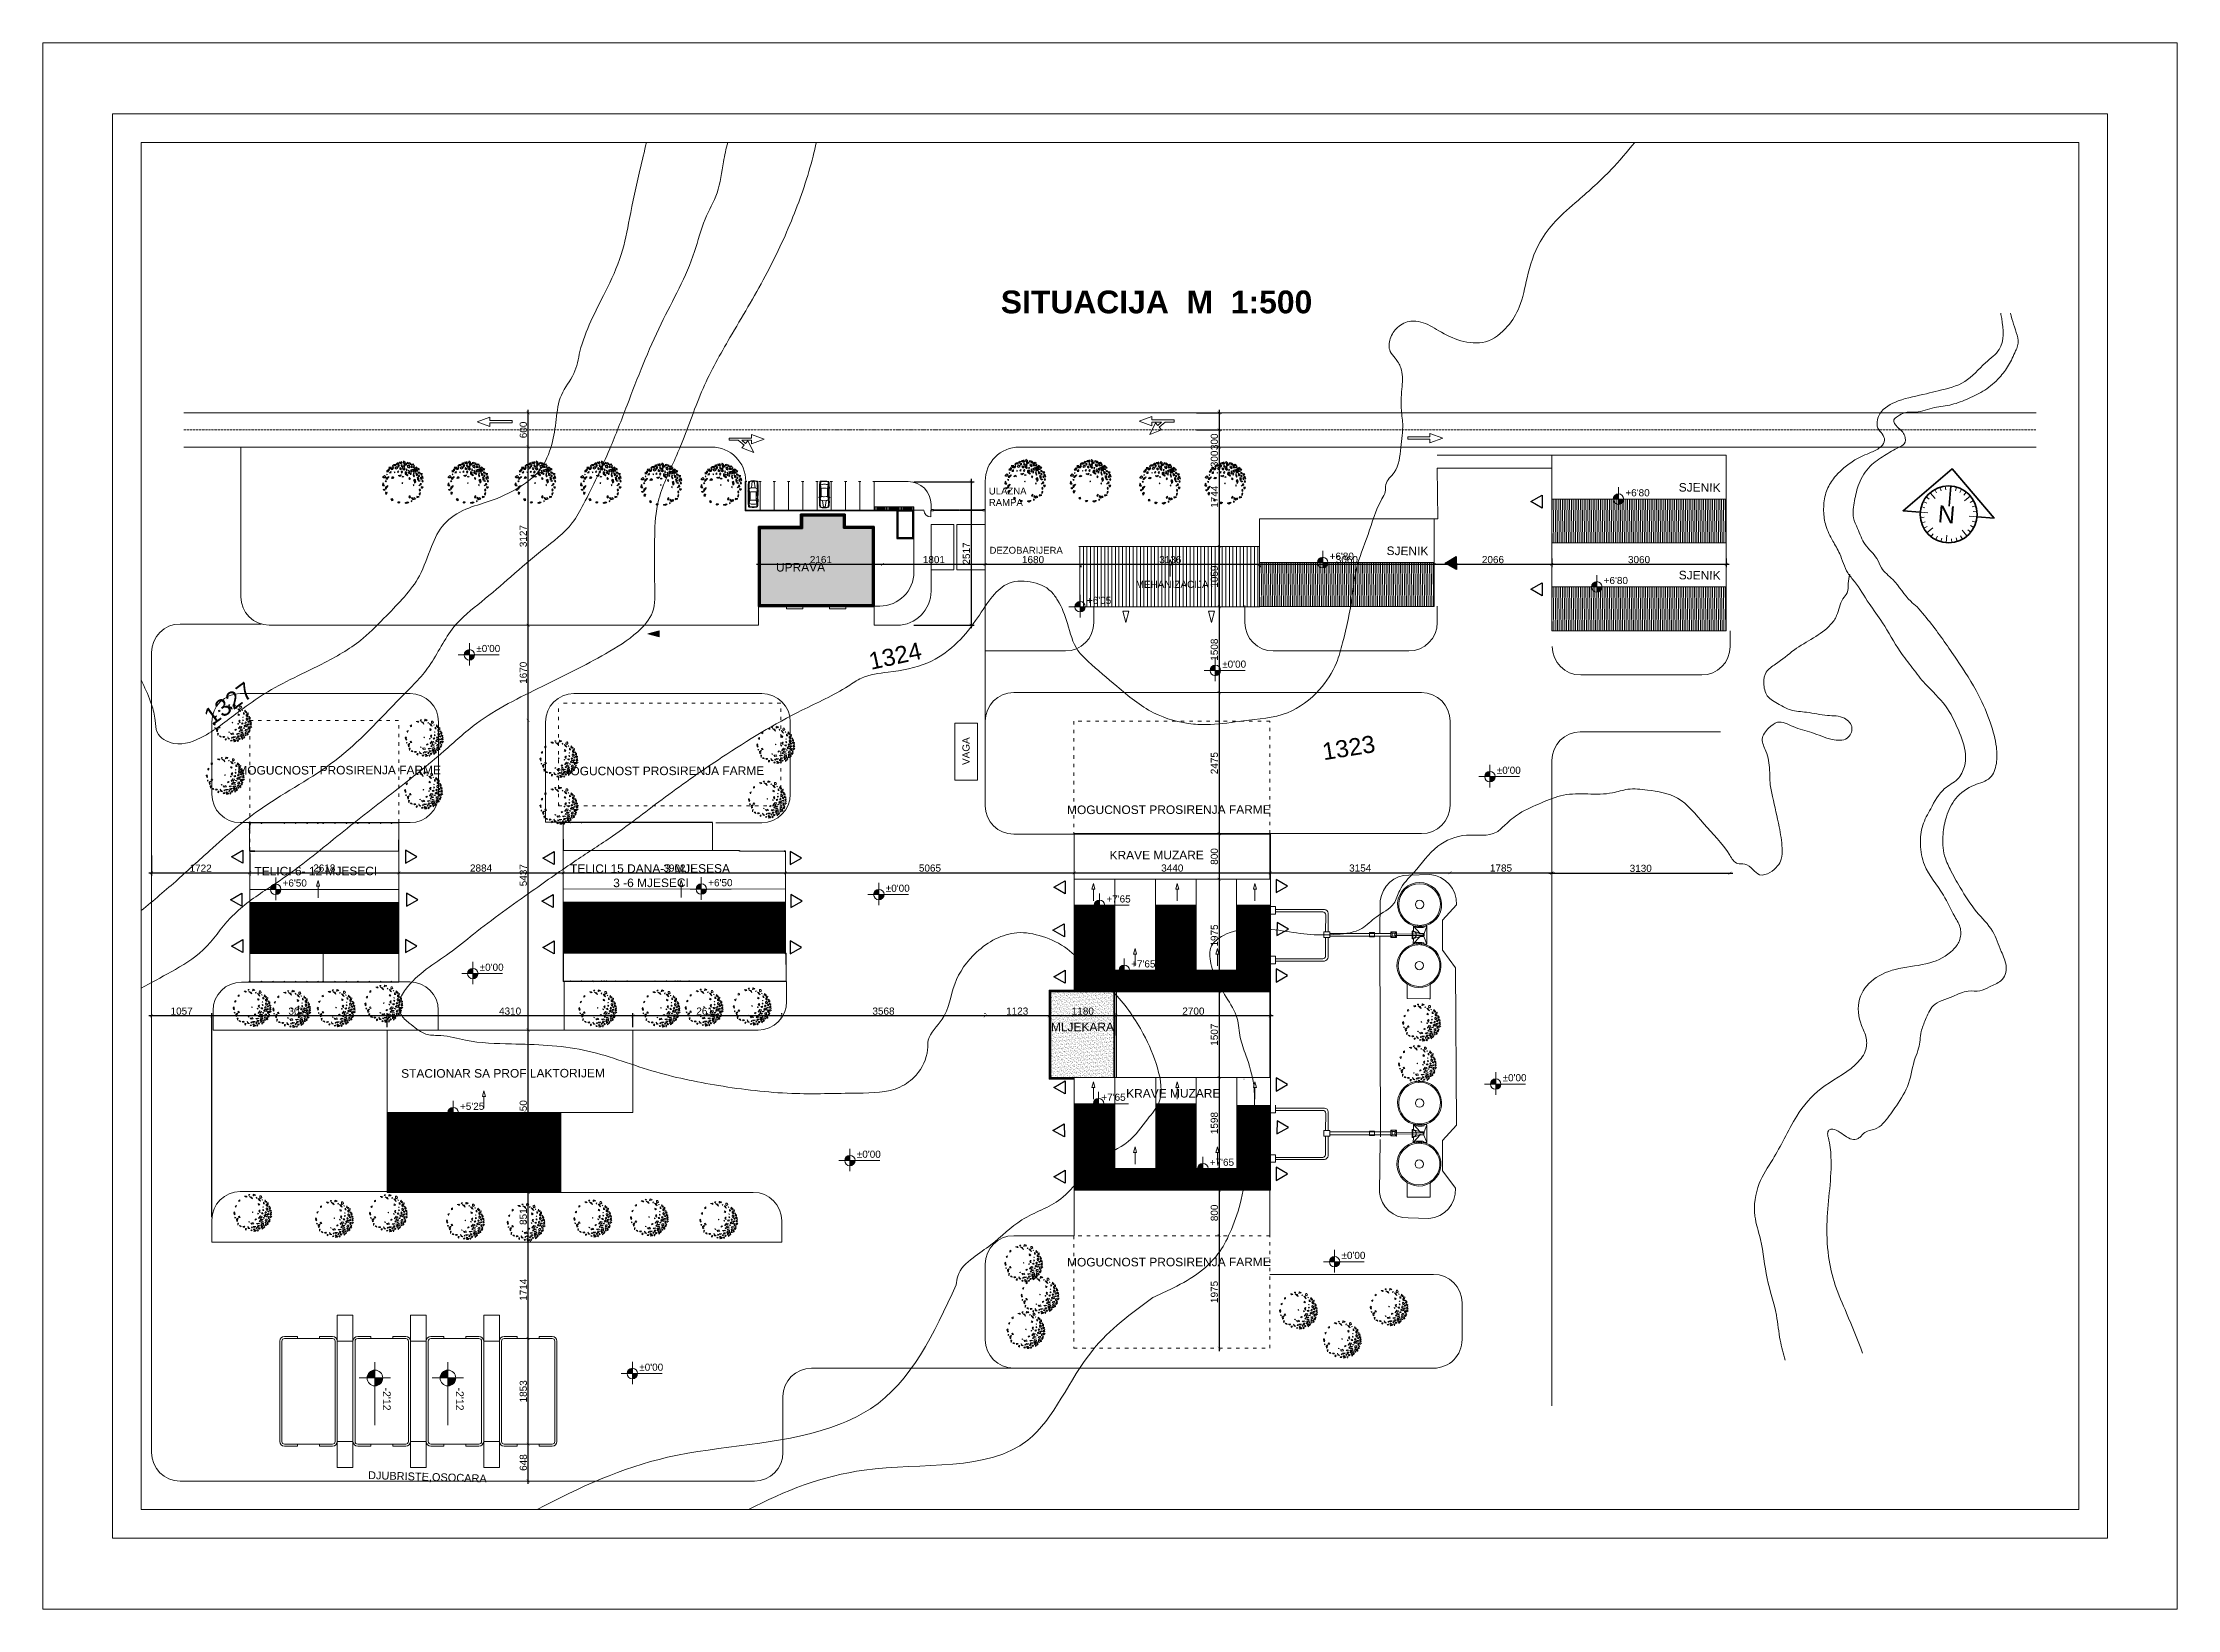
# Model space of a CAD drawing. Header units: millimetres. Extents: x 73 to 57768, y -40361 to 10065.
# Drawn here: x 3621 to 41073, y -40361 to -12861 of the extents above; entities that cross this region are included whole.
import ezdxf

# ---------------------------------------------------------------- set-up
doc = ezdxf.new("R2010")
doc.units = ezdxf.units.MM
for name, pattern in [('ACAD_ISO03W100', [30, 12, -18]), ('ACAD_ISO07W100', [3, 0, -3]), ('ACAD_ISO10W100', [18, 12, -3, 0, -3])]:
    doc.linetypes.add(name, pattern=pattern)
for name, color, linetype, lineweight in [('akote sani', 84, 'Continuous', 5), ('debela', 20, 'Continuous', 25), ('drvece', 84, 'Continuous', 5), ('HRANA', 120, 'Continuous', 5), ('izohipse', 33, 'Continuous', 0), ('kote', 124, 'Continuous', 5), ('kote i srafura', 9, 'Continuous', 5), ('kote srafura pogled', 9, 'Continuous', 5), ('objekti_pogled', 4, 'Continuous', 20), ('okvir', 120, 'Continuous', 13), ('pogled namjestaj', 4, 'Continuous', 5), ('shrafura', 2, 'Continuous', 5), ('SITUACIJA', 7, 'Continuous', 15), ('situacija-objekti', 1, 'Continuous', 25), ('ulica', 71, 'Continuous', 13), ('zidovi', 195, 'Continuous', 5), ('šrafura', 253, 'Continuous', 5)]:
    doc.layers.add(name, color=color, linetype=linetype, lineweight=lineweight)
doc.layers.add('OKVIR 700X500', color=2, linetype='Continuous', lineweight=5, plot=False)
doc.layers.add('pogled', color=7, linetype='Continuous', lineweight=5, true_color=0x8db1c3)
doc.layers.add('presjek', color=7, linetype='Continuous', lineweight=40, true_color=0xe37da2)
doc.layers.add('TEXT', color=7, linetype='Continuous')
doc.styles.add('1-100', font='simplex.shx', dxfattribs={"width": 0.7, "height": 30})
doc.styles.add('ATTR', font='romans.shx', dxfattribs={"width": 0.8, "height": 0.7})
doc.styles.add('M1_50', font='ARIAL.TTF', dxfattribs={"height": 5})
doc.styles.add('M1_500', font='ARIAL.TTF', dxfattribs={"height": 125})
doc.styles.add('moj stil', font='ARIAL.TTF', dxfattribs={"height": 15})
doc.dimstyles.new('1-100', dxfattribs={"dimtxt": 30, "dimasz": 10, "dimexe": 10, "dimexo": 0, "dimgap": 6, "dimtad": 1, "dimdec": 0, "dimtxsty": '1-100', "dimblk": 'ARCHTICK', "dimcen": 10, "dimdle": 10, "dimadec": 8, "dimazin": 0, "dimtfac": 1, "dimtdec": 0, "dimtix": 1, "dimtmove": 2, "dimatfit": 3, "dimfxl": 1, "dimtolj": 1, "dimtzin": 0, "dimarcsym": 0})
doc.dimstyles.new('M1_500', dxfattribs={"dimtxt": 15, "dimasz": 50, "dimexe": 50, "dimexo": 50, "dimgap": 20, "dimtad": 1, "dimdec": 0, "dimtxsty": 'M1_500', "dimblk": 'ARCHTICK', "dimcen": 2.5, "dimdle": 50, "dimadec": 0, "dimazin": 0, "dimtfac": 1, "dimtdec": 0, "dimtmove": 0, "dimatfit": 3, "dimfxl": 1, "dimarcsym": 0})

# ---------------------------------------------------------------- blocks, each defined once
blk = doc.blocks.new('HOR.KOTA')
h = blk.add_hatch(color=256)
h.paths.add_polyline_path([(-92, 0), (0, 0), (0, 92, 0.4142136)])
h.paths.add_polyline_path([(92, 0), (0, 0), (0, -92, 0.4142136)])
blk.add_lwpolyline([(0, 207.8), (0, -187.8), (0, 0), (-194.8, 0), (521.6, 0)])
blk.add_circle((0, 0), 92)
blk = doc.blocks.new('DEC1')
for points in [[(-10.286347, 57.002498), (-6.636353, 53.173978), (-4.977264, 55.300948), (-2.322731, 54.024758), (-2.654549, 58.704078), (-5.640907, 57.002498)], [(2.096443, 60.253408), (0.995445, 56.151728), (3.318161, 54.875548), (7.299967, 55.726328)], [(-52.427143, -0.850769), (-55.081683, 0.4254), (-56.077133, -5.104706), (-55.081683, -6.380875), (-50.436243, -6.380875), (-51.099873, -5.104706), (-53.754413, -4.253914)], [(-52.427143, 19.568028), (-50.104423, 20.844198), (-46.786243, 17.441068), (-49.108973, 14.888718), (-53.754413, 14.463338), (-54.418043, 17.441068)], [(-48.445333, 5.530108), (-46.786243, 3.828518), (-44.795343, 5.104708)], [(-45.127153, 9.784018), (-44.463523, 14.463338), (-38.490813, 18.717258), (-39.818083, 15.739508)], [(-44.561383, 31.831348), (-39.273253, 31.705098), (-39.604093, 34.382268), (-36.824663, 35.356908), (-40.368063, 38.431048), (-41.276543, 35.116178)], [(-42.472623, 24.672728), (-44.131713, 23.396548), (-42.804433, 22.971158)], [(-38.104163, 42.886048), (-35.982343, 39.207198), (-33.437553, 39.947208), (-31.223573, 43.364378)], [(-32.518103, 32.329788), (-36.831723, 28.075868), (-31.854473, 28.926648)], [(-31.801213, 37.372358), (-27.415503, 38.148518), (-25.333863, 42.636518), (-27.944843, 42.431948), (-29.220293, 39.953298)], [(-30.195383, 13.187148), (-28.536293, 17.866458), (-25.218123, 16.164898), (-26.213573, 13.187148), (-27.872663, 14.463338)], [(-27.902623, 48.490098), (-28.642653, 45.945318), (-26.266303, 45.915268), (-25.694743, 47.690008)], [(-22.482173, 47.292998), (-22.915303, 48.664658), (-25.556323, 50.836408), (-20.701343, 52.081818), (-20.707443, 47.864548)], [(-22.563583, 30.628218), (-22.563583, 28.501248), (-21.568133, 29.352038)], [(-17.061733, 46.095918), (-21.688173, 40.867878), (-18.577893, 39.165388), (-13.789101, 40.946228), (-14.889992, 43.454908), (-16.965533, 43.184148)], [(-17.825703, 50.144688), (-15.340965, 55.637398), (-11.893769, 55.475018), (-12.802246, 52.160138), (-14.540878, 53.429518), (-15.347061, 51.420148), (-14.679306, 50.283108)], [(-12.277245, 32.755178), (-14.599968, 30.628218), (-13.604515, 29.777438), (-11.2818, 30.628218)], [(-12.70607, 49.248398), (-13.313744, 45.632738), (-10.937401, 45.602688), (-9.258873, 49.086028)], [(-5.640907, 20.844198), (-7.963623, 18.291858), (-11.2818, 20.418808), (-11.2818, 22.120378), (-7.963623, 20.844198), (-4.313629, 22.971158)], [(-7.299988, 42.539188), (-9.290886, 39.136068), (-5.640907, 37.859878), (-3.981812, 39.136068)], [(-1.990913, 33.180578), (-4.977264, 30.628218), (-3.318176, 27.225088), (-0.99546, 30.202838)], [(-2.654549, 51.047028), (-4.645447, 48.494678), (-3.318176, 45.091538), (-1.990913, 46.793108)], [(-0.66365, 1.276169), (-2.322731, 0.4254), (-1.327278, -0.425384), (0, 0)], [(2.322716, 47.218508), (-1.327278, 43.815368), (-0.66365, 40.412228), (3.318161, 37.009098), (6.636337, 38.710668), (2.654526, 40.837618), (5.309077, 44.666158)], [(-0.66365, 18.717258), (0.663628, 19.142638), (1.659081, 17.441068), (-0.66365, 16.590288)], [(2.654526, 51.897798), (6.304517, 49.345458), (10.949967, 51.047028), (8.959067, 52.748598), (6.304517, 51.897798)], [(6.636337, 30.628218), (6.304517, 25.523518), (13.272677, 21.269598), (14.931767, 22.120378), (9.290877, 25.098128), (12.277227, 29.352038)], [(10.949967, 39.136068), (9.622697, 36.158308), (10.618147, 33.605958), (10.949967, 36.158308)], [(13.272677, 57.002498), (10.949967, 55.726328), (12.609047, 54.024758), (14.268137, 54.875548)], [(19.245397, 47.643888), (12.277227, 47.218508), (13.272677, 43.815368), (17.918117, 41.688418), (18.913577, 44.240768), (17.254487, 45.516938)], [(15.927217, 35.307528), (16.922667, 29.777438), (14.268137, 28.075868), (17.918117, 26.799688), (19.245397, 31.479008)], [(16.259037, 52.323198), (16.922667, 53.599378), (16.590857, 57.002498), (20.904477, 54.450148), (17.918117, 51.472418)], [(18.581767, 15.739508), (16.922667, 13.187148), (19.245397, 11.060198), (21.236297, 11.910978), (19.577217, 13.612548)], [(21.568117, 28.075868), (20.240847, 25.098128), (22.231747, 24.247348), (23.890837, 25.948898)], [(21.568117, 51.047028), (27.209017, 53.173978), (29.531737, 50.621628), (26.545377, 48.920058), (26.213557, 51.047028), (24.222657, 50.196248), (23.890837, 48.920058)], [(24.554477, 46.793108), (21.568117, 44.666158), (23.227197, 42.964588), (26.877177, 44.240768)], [(23.890837, 30.202838), (21.568117, 37.009098), (25.218107, 32.329788)], [(25.549927, 37.859878), (32.186277, 39.561448), (34.177167, 43.389968), (33.181717, 35.307528), (29.199917, 34.882128)], [(31.522627, 48.069288), (29.863537, 46.367708), (28.536287, 43.389968), (32.186277, 45.516938)], [(29.531737, 34.031358), (28.536287, 31.053608), (36.499887, 31.479008), (33.181717, 34.456738)], [(29.863537, 27.650488), (28.536287, 22.971158), (30.527177, 17.441068), (32.186277, 20.418808), (29.863537, 22.120378)], [(29.531737, 7.231658), (31.854457, 4.679318), (32.186277, 0), (35.504437, 3.403137), (33.513537, 9.784018)], [(35.504437, 27.650488), (36.168077, 22.120378), (39.154437, 21.694998), (40.813507, 23.821948)], [(36.831707, 44.240768), (35.836257, 42.539188), (37.163527, 41.263018), (40.481707, 41.688418)], [(37.495347, 38.285278), (35.836257, 35.732928), (38.158977, 34.031358), (41.477157, 34.031358), (38.158977, 35.307528)], [(40.813507, 40.412228), (40.481707, 39.136068), (42.804427, 37.434478), (45.458957, 37.859878)], [(40.481707, 17.015668), (43.799877, 11.910978), (41.477157, 8.507848), (41.145337, 11.910978)], [(44.795317, 26.374298), (42.804427, 28.075868), (42.472607, 29.777438), (43.799877, 31.053608), (46.454417, 29.352038)], [(46.454417, 20.844198), (44.463497, 22.120378), (42.472607, 21.269598), (42.804427, 19.568028), (45.458957, 19.142638)], [(46.454417, 6.380878), (46.122607, 4.679318), (43.468057, 5.104708), (43.799877, 7.657058)], [(49.440767, 0.4254), (49.772577, -4.679306), (43.799877, -7.231651), (47.449857, -3.828529)], [(49.772577, 26.799688), (48.445307, 25.098128), (50.436227, 23.396548), (53.754397, 25.523518)], [(48.777127, 16.164898), (48.445307, 12.761768), (50.768037, 11.060198), (52.095307, 13.187148)], [(51.099847, 20.418808), (52.095307, 16.590288), (56.077117, 13.187148), (54.418027, 17.866458)], [(52.095307, 5.955488), (54.086217, 3.403137), (55.745307, 4.679318), (54.418027, 8.082458)], [(-50.768053, -17.015672), (-50.436243, -19.993412), (-52.427143, -19.568022), (-52.758963, -16.590282)], [(-47.449883, -17.015672), (-46.454433, -9.784004), (-41.145353, -6.806266), (-44.131713, -11.06018)], [(-45.458983, -31.478992), (-46.786243, -26.799672), (-44.463523, -23.396552), (-43.468073, -26.374292), (-44.463523, -28.075852)], [(-28.204473, -43.389972), (-32.518103, -44.240752), (-30.195383, -47.218492), (-26.545393, -46.367702)], [(-11.2818, -55.300932), (-13.936333, -51.472412), (-10.286347, -51.472412), (-7.963623, -52.323192)], [(9.622697, -56.151712), (6.304517, -54.024762), (8.295417, -52.748592), (8.959067, -53.173982), (12.277227, -53.173982), (12.277227, -51.472412), (15.595407, -51.897802), (14.268137, -54.024762)], [(20.572657, -34.456732), (16.922667, -37.859872), (18.249947, -39.986832), (21.236297, -38.285262)], [(22.563567, -50.621622), (25.218107, -49.770842), (22.563567, -48.069272)], [(24.554477, -39.561442), (23.890837, -40.837612), (27.872647, -44.666142), (34.508987, -42.539172), (32.186277, -40.412222), (27.872647, -41.688402)], [(30.195357, -3.828529), (28.536287, -5.53009), (29.863537, -6.806266)], [(38.158977, -36.583692), (38.822617, -39.136042), (45.127137, -37.434482)], [(47.118057, -15.739494), (45.127137, -17.866462), (46.122607, -22.120372), (48.445307, -19.568022)], [(48.113497, -26.799672), (45.127137, -28.501252), (45.458957, -32.755162), (47.118057, -30.202822)], [(50.436227, -9.784004), (51.099847, -13.187141), (53.754397, -13.187141), (55.413487, -10.634796), (53.090757, -11.06018)]]:
    blk.add_lwpolyline(points, close=True)
at = {"style": 'ATTR', "width": 0.8, "flags": 9}
blk.add_attdef('ESTCODE', (0, 0), '', height=0.7, dxfattribs=at)
blk = doc.blocks.new('oznaka sjevera')
at = {"layer": 'pogled'}
for p, q in [((-27.8, 41.6), (-24, 35.9)), ((-19.1, 46.2), (-16.5, 39.9)), ((-9.8, 49), (-8.4, 42.4)), ((0, 36.4), (0, 50)), ((0, 50), (0, 43.2)), ((9.8, 49), (8.4, 42.4)), ((19.1, 46.2), (16.5, 39.9)), ((27.8, 41.6), (24, 35.9)), ((-36.4, 0), (-50, 0)), ((-50, 0), (-43.2, 0)), ((-49, 9.8), (-42.4, 8.4)), ((-46.2, 19.1), (-39.9, 16.5)), ((-41.6, 27.8), (-35.9, 24)), ((-25.7, 25.7), (-35.4, 35.4)), ((-35.4, 35.4), (-30.5, 30.5)), ((25.7, 25.7), (35.4, 35.4)), ((35.4, 35.4), (30.5, 30.5)), ((41.6, 27.8), (35.9, 24)), ((36.4, 0), (50, 0)), ((46.2, 19.1), (39.9, 16.5)), ((49, 9.8), (42.4, 8.4)), ((50, 0), (43.2, 0)), ((-49, -9.8), (-42.4, -8.4)), ((-46.2, -19.1), (-39.9, -16.5)), ((-41.6, -27.8), (-35.9, -24)), ((-25.7, -25.7), (-35.4, -35.4)), ((-35.4, -35.4), (-30.5, -30.5)), ((-27.8, -41.6), (-24, -35.9)), ((0, -36.4), (0, -50)), ((27.8, -41.6), (24, -35.9)), ((25.7, -25.7), (35.4, -35.4)), ((35.4, -35.4), (30.5, -30.5)), ((41.6, -27.8), (35.9, -24)), ((46.2, -19.1), (39.9, -16.5)), ((49, -9.8), (42.4, -8.4)), ((-19.1, -46.2), (-16.5, -39.9)), ((-9.8, -49), (-8.4, -42.4)), ((0, -50), (0, -43.2)), ((9.8, -49), (8.4, -42.4)), ((19.1, -46.2), (16.5, -39.9))]:
    blk.add_line(p, q, dxfattribs=at)
at = {"layer": 'presjek'}
blk.add_line((0, 14.7), (0, 50), dxfattribs=at)
blk.add_lwpolyline([(50, 0), (80, 0), (0, 80), (-80, 0), (-50, 0)], dxfattribs=at)
blk.add_circle((0, 0), 50, dxfattribs=at)
at = {"layer": 'pogled', "insert": (11.6, -15.3), "char_height": 30, "width": 3.694822225952521e-13, "attachment_point": 1, "rotation": 180, "style": 'moj stil'}
blk.add_mtext('N', dxfattribs=at)
blk = doc.blocks.new('auto_BMW')
at = {"color": 0, "linetype": 'Continuous'}
for p, q in [((-209, 20), (-210, 2)), ((-210, 2), (-209, -17)), ((-208, 45), (-209, 20)), ((-206, 68), (-208, 45)), ((-198, 69), (-202, 2)), ((-202, 2), (-198, -66)), ((-194, 75), (-198, 69)), ((-197, 67), (-142, 69)), ((-181, 84), (-194, 81)), ((-180, 80), (-190, 78)), ((-150, 87), (-181, 84)), ((-171, 81), (-180, 80)), ((-128, 84), (-171, 81)), ((-153, 19), (-151, 35)), ((-153, 2), (-153, 19)), ((-153, -15), (-153, 2)), ((-151, 35), (-150, 46)), ((-82, 90), (-150, 87)), ((-150, 46), (-142, 69)), ((-142, 69), (-80, 57)), ((-136, 70), (-129, 73)), ((-112, 75), (-129, 73)), ((-85, 87), (-128, 84)), ((-86, 76), (-112, 75)), ((-93, 73), (-96, 71)), ((-96, 71), (-95, 67)), ((-95, 67), (-90, 64)), ((-86, 76), (-93, 73)), ((-90, 64), (-77, 61)), ((-85, 87), (-86, 76)), ((-42, 77), (-86, 76)), ((-85, 87), (76, 88)), ((-84, 19), (-85, 2)), ((-85, 2), (-84, -15)), ((-83, 36), (-84, 19)), ((-80, 57), (-83, 36)), ((-68, 88), (-82, 90)), ((-80, 57), (-55, 56)), ((-77, 61), (-54, 58)), ((-54, 58), (-57, 77)), ((-55, 77), (-52, 58)), ((-55, 56), (50, 57)), ((-54, 58), (44, 59)), ((50, 78), (-42, 77)), ((-4, 59), (-1, 69)), ((-1, 69), (3, 78)), ((6, 66), (1, 59)), ((6, 88), (9, 77)), ((17, 78), (6, 66)), ((44, 59), (51, 60)), ((93, 75), (50, 78)), ((50, 57), (59, 59)), ((51, 60), (93, 75)), ((59, 59), (90, 70)), ((61, 48), (59, 59)), ((63, 36), (61, 48)), ((64, 16), (63, 36)), ((63, -31), (64, 3)), ((64, 3), (64, 16)), ((80, 97), (74, 98)), ((74, 98), (78, 76)), ((78, 76), (74, 69)), ((82, 95), (87, 76)), ((116, 88), (84, 88)), ((90, 70), (107, 74)), ((93, 75), (102, 82)), ((107, 75), (93, 75)), ((102, 82), (105, 88)), ((184, 75), (107, 75)), ((165, 90), (116, 88)), ((130, 49), (133, 35)), ((133, 35), (252, 20)), ((133, 35), (134, 3)), ((134, 3), (133, -29)), ((183, 90), (165, 90)), ((211, 87), (183, 90)), ((240, 70), (184, 75)), ((203, 86), (198, 88)), ((212, 84), (203, 86)), ((223, 86), (211, 87)), ((227, 80), (212, 84)), ((239, 83), (223, 86)), ((233, 78), (227, 80)), ((237, 75), (233, 78)), ((240, 70), (237, 75)), ((251, 32), (240, 70)), ((248, 74), (247, 77)), ((262, 3), (262, 3)), ((-209, -17), (-208, -42)), ((-208, -42), (-205, -65)), ((-198, -66), (-194, -71)), ((-141, -66), (-196, -63)), ((-194, -78), (-180, -81)), ((-189, -74), (-180, -77)), ((-180, -77), (-146, -80)), ((-180, -81), (-149, -84)), ((-151, -32), (-153, -15)), ((-149, -44), (-151, -32)), ((-141, -66), (-149, -44)), ((-149, -84), (-81, -86)), ((-146, -80), (-85, -83)), ((-80, -53), (-141, -66)), ((-135, -67), (-129, -70)), ((-129, -70), (-111, -72)), ((-111, -72), (-85, -72)), ((-95, -67), (-94, -63)), ((-93, -70), (-95, -67)), ((-94, -63), (-89, -60)), ((-85, -72), (-93, -70)), ((-89, -60), (-76, -57)), ((-85, -83), (-85, -72)), ((-85, -72), (-42, -73)), ((-85, -83), (77, -83)), ((-84, -15), (-83, -32)), ((-83, -32), (-80, -53)), ((-81, -86), (-68, -84)), ((-55, -52), (-80, -53)), ((-76, -57), (-54, -54)), ((-54, -54), (-57, -73)), ((51, -52), (-55, -52)), ((-54, -54), (44, -55)), ((-54, -73), (-52, -54)), ((-42, -73), (51, -73)), ((-4, -54), (0, -64)), ((0, -64), (4, -73)), ((6, -62), (2, -54)), ((17, -73), (6, -62)), ((7, -83), (10, -73)), ((44, -55), (51, -56)), ((59, -55), (51, -52)), ((51, -56), (94, -70)), ((51, -73), (108, -69)), ((59, -55), (62, -43)), ((91, -65), (59, -55)), ((62, -43), (63, -31)), ((78, -71), (75, -64)), ((75, -93), (78, -71)), ((81, -92), (75, -93)), ((83, -90), (87, -70)), ((116, -83), (84, -83)), ((108, -68), (91, -65)), ((94, -70), (103, -77)), ((103, -77), (106, -83)), ((108, -69), (184, -70)), ((116, -83), (166, -85)), ((133, -29), (131, -44)), ((253, -14), (133, -29)), ((166, -85), (183, -84)), ((183, -84), (199, -83)), ((184, -70), (240, -63)), ((199, -83), (203, -80)), ((199, -83), (211, -81)), ((203, -80), (211, -78)), ((211, -78), (227, -74)), ((211, -81), (240, -77)), ((227, -74), (234, -72)), ((234, -72), (237, -69)), ((237, -69), (240, -63)), ((240, -63), (251, -26))]:
    blk.add_line(p, q, dxfattribs=at)
blk.add_circle((245, 3), 4.5, dxfattribs=at)
for centre, radius, start, end in [((-191, 67), 15, 102.2139, 171.9917), ((-187, 68), 10, 106.2012, 137.6973), ((80, 94), 2.5, 13.3504, 78.342), ((101, 44), 30.1, 9.7309, 77.9586), ((238, 73), 10, 20.2993, 80.6381), ((75, 3), 187, 337.0697, 22.3307), ((49, 2), 204, 352.0061, 8.3938), ((-190, -64), 15, 186.3652, 256.617), ((-186, -65), 10, 214.9319, 254.199), ((80, -89), 2.5, 282.056, 347.0451), ((101, -39), 30.2, 282.4413, 350.669), ((238, -67), 10, 279.7618, 340.1007)]:
    blk.add_arc(centre, radius, start, end, dxfattribs=at)
blk = doc.blocks.new('_ArchTick')
at = {"layer": 'kote', "color": 0, "const_width": 0.15}
blk.add_lwpolyline([(-0.5, -0.5), (0.5, 0.5)], dxfattribs=at)
blk = doc.blocks.new('*D262')
at = {"layer": 'Defpoints', "color": 0}
for p in [(23816, -19359), (23816, -19659), (24262, -19659)]:
    blk.add_point(p, dxfattribs=at)
at = {"layer": 'kote i srafura', "color": 0, "lineweight": -2}
for p, q in [((23866, -19359), (24312, -19359)), ((24262, -19309), (24262, -19659)), ((23866, -19659), (24312, -19659)), ((24262, -19659), (24262, -20025))]:
    blk.add_line(p, q, dxfattribs=at)
at = {"layer": 'kote i srafura', "color": 0, "lineweight": -2, "xscale": 50, "yscale": 50, "zscale": 50}
for p, rotation in [((24262, -19359), 90), ((24262, -19659), 270)]:
    blk.add_blockref('_ArchTick', p, dxfattribs=dict(at, rotation=rotation))
at = {"layer": 'kote i srafura', "color": 0, "insert": (24178, -19867), "char_height": 125, "attachment_point": 5, "rotation": 90, "style": 'M1_500'}
blk.add_mtext('300', dxfattribs=at)
blk = doc.blocks.new('*D263')
at = {"layer": 'Defpoints', "color": 0}
for p in [(23816, -19659), (24262, -19959), (24262, -19959)]:
    blk.add_point(p, dxfattribs=at)
at = {"layer": 'kote i srafura', "color": 0, "lineweight": -2}
for p, q in [((23866, -19659), (24312, -19659)), ((24262, -19609), (24262, -19959)), ((24262, -19959), (24262, -20325))]:
    blk.add_line(p, q, dxfattribs=at)
at = {"layer": 'kote i srafura', "color": 0, "lineweight": -2, "xscale": 50, "yscale": 50, "zscale": 50}
for p, rotation in [((24262, -19659), 90), ((24262, -19959), 270)]:
    blk.add_blockref('_ArchTick', p, dxfattribs=dict(at, rotation=rotation))
at = {"layer": 'kote i srafura', "color": 0, "insert": (24178, -20167), "char_height": 125, "attachment_point": 5, "rotation": 90, "style": 'M1_500'}
blk.add_mtext('300', dxfattribs=at)
blk = doc.blocks.new('*D264')
at = {"layer": 'Defpoints', "color": 0}
for p in [(24262, -19959), (24262, -21703), (24262, -21703)]:
    blk.add_point(p, dxfattribs=at)
at = {"layer": 'kote i srafura', "color": 0, "lineweight": -2}
blk.add_line((24262, -19909), (24262, -21753), dxfattribs=at)
at = {"layer": 'kote i srafura', "color": 0, "lineweight": -2, "xscale": 50, "yscale": 50, "zscale": 50}
for p, rotation in [((24262, -19959), 90), ((24262, -21703), 270)]:
    blk.add_blockref('_ArchTick', p, dxfattribs=dict(at, rotation=rotation))
at = {"layer": 'kote i srafura', "color": 0, "insert": (24179, -20831), "char_height": 125, "attachment_point": 5, "rotation": 90, "style": 'M1_500'}
blk.add_mtext('1744', dxfattribs=at)
blk = doc.blocks.new('*D265')
at = {"layer": 'Defpoints', "color": 0}
for p in [(24262, -21703), (24262, -22762), (24262, -22762)]:
    blk.add_point(p, dxfattribs=at)
at = {"layer": 'kote i srafura', "color": 0, "lineweight": -2}
blk.add_line((24262, -21653), (24262, -22812), dxfattribs=at)
at = {"layer": 'kote i srafura', "color": 0, "lineweight": -2, "xscale": 50, "yscale": 50, "zscale": 50}
for p, rotation in [((24262, -21703), 90), ((24262, -22762), 270)]:
    blk.add_blockref('_ArchTick', p, dxfattribs=dict(at, rotation=rotation))
at = {"layer": 'kote i srafura', "color": 0, "insert": (24178, -22233), "char_height": 125, "attachment_point": 5, "rotation": 90, "style": 'M1_500'}
blk.add_mtext('1059', dxfattribs=at)
blk = doc.blocks.new('*D266')
at = {"layer": 'Defpoints', "color": 0}
for p in [(24262, -22762), (24262, -24271), (24262, -24271)]:
    blk.add_point(p, dxfattribs=at)
at = {"layer": 'kote i srafura', "color": 0, "lineweight": -2}
blk.add_line((24262, -22712), (24262, -24321), dxfattribs=at)
at = {"layer": 'kote i srafura', "color": 0, "lineweight": -2, "xscale": 50, "yscale": 50, "zscale": 50}
for p, rotation in [((24262, -22762), 90), ((24262, -24271), 270)]:
    blk.add_blockref('_ArchTick', p, dxfattribs=dict(at, rotation=rotation))
at = {"layer": 'kote i srafura', "color": 0, "insert": (24178, -23516), "char_height": 125, "attachment_point": 5, "rotation": 90, "style": 'M1_500'}
blk.add_mtext('1508', dxfattribs=at)
blk = doc.blocks.new('*D267')
at = {"layer": 'Defpoints', "color": 0}
for p in [(24262, -24271), (24262, -26746), (24262, -26746)]:
    blk.add_point(p, dxfattribs=at)
at = {"layer": 'kote i srafura', "color": 0, "lineweight": -2}
blk.add_line((24262, -24221), (24262, -26796), dxfattribs=at)
at = {"layer": 'kote i srafura', "color": 0, "lineweight": -2, "xscale": 50, "yscale": 50, "zscale": 50}
for p, rotation in [((24262, -24271), 90), ((24262, -26746), 270)]:
    blk.add_blockref('_ArchTick', p, dxfattribs=dict(at, rotation=rotation))
at = {"layer": 'kote i srafura', "color": 0, "insert": (24178, -25508), "char_height": 125, "attachment_point": 5, "rotation": 90, "style": 'M1_500'}
blk.add_mtext('2475', dxfattribs=at)
blk = doc.blocks.new('*D268')
at = {"layer": 'Defpoints', "color": 0}
for p in [(24262, -26746), (24262, -27546), (24262, -27546)]:
    blk.add_point(p, dxfattribs=at)
at = {"layer": 'kote i srafura', "color": 0, "lineweight": -2}
blk.add_line((24262, -26696), (24262, -27596), dxfattribs=at)
at = {"layer": 'kote i srafura', "color": 0, "lineweight": -2, "xscale": 50, "yscale": 50, "zscale": 50}
for p, rotation in [((24262, -26746), 90), ((24262, -27546), 270)]:
    blk.add_blockref('_ArchTick', p, dxfattribs=dict(at, rotation=rotation))
at = {"layer": 'kote i srafura', "color": 0, "insert": (24178, -27146), "char_height": 125, "attachment_point": 5, "rotation": 90, "style": 'M1_500'}
blk.add_mtext('800', dxfattribs=at)
blk = doc.blocks.new('*D269')
at = {"layer": 'Defpoints', "color": 0}
for p in [(24262, -27546), (24262, -29521), (24262, -29521)]:
    blk.add_point(p, dxfattribs=at)
at = {"layer": 'kote i srafura', "color": 0, "lineweight": -2}
blk.add_line((24262, -27496), (24262, -29571), dxfattribs=at)
at = {"layer": 'kote i srafura', "color": 0, "lineweight": -2, "xscale": 50, "yscale": 50, "zscale": 50}
for p, rotation in [((24262, -27546), 90), ((24262, -29521), 270)]:
    blk.add_blockref('_ArchTick', p, dxfattribs=dict(at, rotation=rotation))
at = {"layer": 'kote i srafura', "color": 0, "insert": (24178, -28533), "char_height": 125, "attachment_point": 5, "rotation": 90, "style": 'M1_500'}
blk.add_mtext('1975', dxfattribs=at)
blk = doc.blocks.new('*D270')
at = {"layer": 'Defpoints', "color": 0}
for p in [(24262, -29521), (24262, -31027), (24262, -31027)]:
    blk.add_point(p, dxfattribs=at)
at = {"layer": 'kote i srafura', "color": 0, "lineweight": -2}
blk.add_line((24262, -29471), (24262, -31077), dxfattribs=at)
at = {"layer": 'kote i srafura', "color": 0, "lineweight": -2, "xscale": 50, "yscale": 50, "zscale": 50}
for p, rotation in [((24262, -29521), 90), ((24262, -31027), 270)]:
    blk.add_blockref('_ArchTick', p, dxfattribs=dict(at, rotation=rotation))
at = {"layer": 'kote i srafura', "color": 0, "insert": (24178, -30274), "char_height": 125, "attachment_point": 5, "rotation": 90, "style": 'M1_500'}
blk.add_mtext('1507', dxfattribs=at)
blk = doc.blocks.new('*D271')
at = {"layer": 'Defpoints', "color": 0}
for p in [(24262, -31027), (24261, -32626), (24262, -32626)]:
    blk.add_point(p, dxfattribs=at)
at = {"layer": 'kote i srafura', "color": 0, "lineweight": -2}
for p, q in [((24262, -30977), (24262, -32676)), ((24311, -32626), (24312, -32626))]:
    blk.add_line(p, q, dxfattribs=at)
at = {"layer": 'kote i srafura', "color": 0, "lineweight": -2, "xscale": 50, "yscale": 50, "zscale": 50}
for p, rotation in [((24262, -31027), 90), ((24262, -32626), 270)]:
    blk.add_blockref('_ArchTick', p, dxfattribs=dict(at, rotation=rotation))
at = {"layer": 'kote i srafura', "color": 0, "insert": (24178, -31826), "char_height": 125, "attachment_point": 5, "rotation": 90, "style": 'M1_500'}
blk.add_mtext('1598', dxfattribs=at)
blk = doc.blocks.new('*D272')
at = {"layer": 'Defpoints', "color": 0}
for p in [(24261, -32626), (24261, -33002), (24262, -33002)]:
    blk.add_point(p, dxfattribs=at)
at = {"layer": 'kote i srafura', "color": 0, "lineweight": -2}
for p, q in [((24261, -32626), (24272, -32626)), ((24262, -32616), (24262, -33012)), ((24261, -33002), (24272, -33002))]:
    blk.add_line(p, q, dxfattribs=at)
at = {"layer": 'kote i srafura', "color": 0, "lineweight": -2, "xscale": 10, "yscale": 10, "zscale": 10}
for p, rotation in [((24262, -32626), 90), ((24262, -33002), 270)]:
    blk.add_blockref('_ArchTick', p, dxfattribs=dict(at, rotation=rotation))
at = {"layer": 'kote i srafura', "color": 0, "insert": (24241, -32814), "char_height": 30, "attachment_point": 5, "rotation": 90, "style": '1-100'}
blk.add_mtext('\\A1;377', dxfattribs=at)
blk = doc.blocks.new('*D273')
at = {"layer": 'Defpoints', "color": 0}
for p in [(24261, -33002), (24262, -33802), (24262, -33802)]:
    blk.add_point(p, dxfattribs=at)
at = {"layer": 'kote i srafura', "color": 0, "lineweight": -2}
for p, q in [((24262, -32952), (24262, -33852)), ((24311, -33002), (24312, -33002))]:
    blk.add_line(p, q, dxfattribs=at)
at = {"layer": 'kote i srafura', "color": 0, "lineweight": -2, "xscale": 50, "yscale": 50, "zscale": 50}
for p, rotation in [((24262, -33002), 90), ((24262, -33802), 270)]:
    blk.add_blockref('_ArchTick', p, dxfattribs=dict(at, rotation=rotation))
at = {"layer": 'kote i srafura', "color": 0, "insert": (24178, -33402), "char_height": 125, "attachment_point": 5, "rotation": 90, "style": 'M1_500'}
blk.add_mtext('800', dxfattribs=at)
blk = doc.blocks.new('*D274')
at = {"layer": 'Defpoints', "color": 0}
for p in [(24262, -33802), (24262, -35777), (24262, -35777)]:
    blk.add_point(p, dxfattribs=at)
at = {"layer": 'kote i srafura', "color": 0, "lineweight": -2}
blk.add_line((24262, -33752), (24262, -35827), dxfattribs=at)
at = {"layer": 'kote i srafura', "color": 0, "lineweight": -2, "xscale": 50, "yscale": 50, "zscale": 50}
for p, rotation in [((24262, -33802), 90), ((24262, -35777), 270)]:
    blk.add_blockref('_ArchTick', p, dxfattribs=dict(at, rotation=rotation))
at = {"layer": 'kote i srafura', "color": 0, "insert": (24178, -34790), "char_height": 125, "attachment_point": 5, "rotation": 90, "style": 'M1_500'}
blk.add_mtext('1975', dxfattribs=at)
blk = doc.blocks.new('*D275')
at = {"layer": 'Defpoints', "color": 0}
for p in [(5531, -27077), (7253, -27044), (7253, -27434)]:
    blk.add_point(p, dxfattribs=at)
at = {"layer": 'kote i srafura', "color": 0, "lineweight": -2}
for p, q in [((5531, -27127), (5531, -27484)), ((7253, -27094), (7253, -27484)), ((5481, -27434), (7303, -27434))]:
    blk.add_line(p, q, dxfattribs=at)
at = {"layer": 'kote i srafura', "color": 0, "lineweight": -2, "xscale": 50, "yscale": 50, "zscale": 50, "rotation": 180}
blk.add_blockref('_ArchTick', (5531, -27434), dxfattribs=at)
at = {"layer": 'kote i srafura', "color": 0, "lineweight": -2, "xscale": 50, "yscale": 50, "zscale": 50}
blk.add_blockref('_ArchTick', (7253, -27434), dxfattribs=at)
at = {"layer": 'kote i srafura', "color": 0, "insert": (6392, -27351), "char_height": 125, "attachment_point": 5, "style": 'M1_500'}
blk.add_mtext('1722', dxfattribs=at)
blk = doc.blocks.new('*D276')
at = {"layer": 'Defpoints', "color": 0}
for p in [(7253, -27044), (9870, -27434), (9870, -27434)]:
    blk.add_point(p, dxfattribs=at)
at = {"layer": 'kote i srafura', "color": 0, "lineweight": -2}
for p, q in [((7253, -27094), (7253, -27484)), ((7203, -27434), (9920, -27434))]:
    blk.add_line(p, q, dxfattribs=at)
at = {"layer": 'kote i srafura', "color": 0, "lineweight": -2, "xscale": 50, "yscale": 50, "zscale": 50, "rotation": 180}
blk.add_blockref('_ArchTick', (7253, -27434), dxfattribs=at)
at = {"layer": 'kote i srafura', "color": 0, "lineweight": -2, "xscale": 50, "yscale": 50, "zscale": 50}
blk.add_blockref('_ArchTick', (9870, -27434), dxfattribs=at)
at = {"layer": 'kote i srafura', "color": 0, "insert": (8562, -27350), "char_height": 125, "attachment_point": 5, "style": 'M1_500'}
blk.add_mtext('2618', dxfattribs=at)
blk = doc.blocks.new('*D277')
at = {"layer": 'Defpoints', "color": 0}
for p in [(9870, -27434), (12754, -27434), (12754, -27434)]:
    blk.add_point(p, dxfattribs=at)
at = {"layer": 'kote i srafura', "color": 0, "lineweight": -2}
blk.add_line((9820, -27434), (12804, -27434), dxfattribs=at)
at = {"layer": 'kote i srafura', "color": 0, "lineweight": -2, "xscale": 50, "yscale": 50, "zscale": 50, "rotation": 180}
blk.add_blockref('_ArchTick', (9870, -27434), dxfattribs=at)
at = {"layer": 'kote i srafura', "color": 0, "lineweight": -2, "xscale": 50, "yscale": 50, "zscale": 50}
blk.add_blockref('_ArchTick', (12754, -27434), dxfattribs=at)
at = {"layer": 'kote i srafura', "color": 0, "insert": (11312, -27350), "char_height": 125, "attachment_point": 5, "style": 'M1_500'}
blk.add_mtext('2884', dxfattribs=at)
blk = doc.blocks.new('*D278')
at = {"layer": 'Defpoints', "color": 0}
for p in [(12754, -27434), (16656, -27434), (16656, -27434)]:
    blk.add_point(p, dxfattribs=at)
at = {"layer": 'kote i srafura', "color": 0, "lineweight": -2}
blk.add_line((12704, -27434), (16706, -27434), dxfattribs=at)
at = {"layer": 'kote i srafura', "color": 0, "lineweight": -2, "xscale": 50, "yscale": 50, "zscale": 50, "rotation": 180}
blk.add_blockref('_ArchTick', (12754, -27434), dxfattribs=at)
at = {"layer": 'kote i srafura', "color": 0, "lineweight": -2, "xscale": 50, "yscale": 50, "zscale": 50}
blk.add_blockref('_ArchTick', (16656, -27434), dxfattribs=at)
at = {"layer": 'kote i srafura', "color": 0, "insert": (14705, -27350), "char_height": 125, "attachment_point": 5, "style": 'M1_500'}
blk.add_mtext('3902', dxfattribs=at)
blk = doc.blocks.new('*D279')
at = {"layer": 'Defpoints', "color": 0}
for p in [(16656, -27434), (21720, -27434), (21720, -27434)]:
    blk.add_point(p, dxfattribs=at)
at = {"layer": 'kote i srafura', "color": 0, "lineweight": -2}
blk.add_line((16606, -27434), (21770, -27434), dxfattribs=at)
at = {"layer": 'kote i srafura', "color": 0, "lineweight": -2, "xscale": 50, "yscale": 50, "zscale": 50, "rotation": 180}
blk.add_blockref('_ArchTick', (16656, -27434), dxfattribs=at)
at = {"layer": 'kote i srafura', "color": 0, "lineweight": -2, "xscale": 50, "yscale": 50, "zscale": 50}
blk.add_blockref('_ArchTick', (21720, -27434), dxfattribs=at)
at = {"layer": 'kote i srafura', "color": 0, "insert": (19188, -27350), "char_height": 125, "attachment_point": 5, "style": 'M1_500'}
blk.add_mtext('5065', dxfattribs=at)
blk = doc.blocks.new('*D280')
at = {"layer": 'Defpoints', "color": 0}
for p in [(21720, -27434), (25160, -27434), (25160, -27434)]:
    blk.add_point(p, dxfattribs=at)
at = {"layer": 'kote i srafura', "color": 0, "lineweight": -2}
blk.add_line((21670, -27434), (25210, -27434), dxfattribs=at)
at = {"layer": 'kote i srafura', "color": 0, "lineweight": -2, "xscale": 50, "yscale": 50, "zscale": 50, "rotation": 180}
blk.add_blockref('_ArchTick', (21720, -27434), dxfattribs=at)
at = {"layer": 'kote i srafura', "color": 0, "lineweight": -2, "xscale": 50, "yscale": 50, "zscale": 50}
blk.add_blockref('_ArchTick', (25160, -27434), dxfattribs=at)
at = {"layer": 'kote i srafura', "color": 0, "insert": (23440, -27350), "char_height": 125, "attachment_point": 5, "style": 'M1_500'}
blk.add_mtext('3440', dxfattribs=at)
blk = doc.blocks.new('*D281')
at = {"layer": 'Defpoints', "color": 0}
for p in [(25160, -27434), (28314, -27434), (28314, -27434)]:
    blk.add_point(p, dxfattribs=at)
at = {"layer": 'kote i srafura', "color": 0, "lineweight": -2}
blk.add_line((25110, -27434), (28364, -27434), dxfattribs=at)
at = {"layer": 'kote i srafura', "color": 0, "lineweight": -2, "xscale": 50, "yscale": 50, "zscale": 50, "rotation": 180}
blk.add_blockref('_ArchTick', (25160, -27434), dxfattribs=at)
at = {"layer": 'kote i srafura', "color": 0, "lineweight": -2, "xscale": 50, "yscale": 50, "zscale": 50}
blk.add_blockref('_ArchTick', (28314, -27434), dxfattribs=at)
at = {"layer": 'kote i srafura', "color": 0, "insert": (26737, -27350), "char_height": 125, "attachment_point": 5, "style": 'M1_500'}
blk.add_mtext('3154', dxfattribs=at)
blk = doc.blocks.new('*D282')
at = {"layer": 'Defpoints', "color": 0}
for p in [(28314, -27434), (30099, -27434), (30099, -27434)]:
    blk.add_point(p, dxfattribs=at)
at = {"layer": 'kote i srafura', "color": 0, "lineweight": -2}
blk.add_line((28264, -27434), (30149, -27434), dxfattribs=at)
at = {"layer": 'kote i srafura', "color": 0, "lineweight": -2, "xscale": 50, "yscale": 50, "zscale": 50, "rotation": 180}
blk.add_blockref('_ArchTick', (28314, -27434), dxfattribs=at)
at = {"layer": 'kote i srafura', "color": 0, "lineweight": -2, "xscale": 50, "yscale": 50, "zscale": 50}
blk.add_blockref('_ArchTick', (30099, -27434), dxfattribs=at)
at = {"layer": 'kote i srafura', "color": 0, "insert": (29207, -27350), "char_height": 125, "attachment_point": 5, "style": 'M1_500'}
blk.add_mtext('1785', dxfattribs=at)
blk = doc.blocks.new('*D283')
at = {"layer": 'Defpoints', "color": 0}
for p in [(30094, -27439), (33224, -27439), (33224, -27439)]:
    blk.add_point(p, dxfattribs=at)
at = {"layer": 'kote i srafura', "color": 0, "lineweight": -2}
blk.add_line((30044, -27439), (33274, -27439), dxfattribs=at)
at = {"layer": 'kote i srafura', "color": 0, "lineweight": -2, "xscale": 50, "yscale": 50, "zscale": 50, "rotation": 180}
blk.add_blockref('_ArchTick', (30094, -27439), dxfattribs=at)
at = {"layer": 'kote i srafura', "color": 0, "lineweight": -2, "xscale": 50, "yscale": 50, "zscale": 50}
blk.add_blockref('_ArchTick', (33224, -27439), dxfattribs=at)
at = {"layer": 'kote i srafura', "color": 0, "insert": (31659, -27355), "char_height": 125, "attachment_point": 5, "style": 'M1_500'}
blk.add_mtext('3130', dxfattribs=at)
blk = doc.blocks.new('*D284')
at = {"layer": 'Defpoints', "color": 0}
for p in [(12138, -37461), (12138, -37461), (12136, -38109)]:
    blk.add_point(p, dxfattribs=at)
at = {"layer": 'kote i srafura', "color": 0, "lineweight": -2}
for p, q in [((12138, -38159), (12138, -37411)), ((12186, -38109), (12188, -38109))]:
    blk.add_line(p, q, dxfattribs=at)
at = {"layer": 'kote i srafura', "color": 0, "lineweight": -2, "xscale": 50, "yscale": 50, "zscale": 50}
for p, rotation in [((12138, -37461), 90), ((12138, -38109), 270)]:
    blk.add_blockref('_ArchTick', p, dxfattribs=dict(at, rotation=rotation))
at = {"layer": 'kote i srafura', "color": 0, "insert": (12054, -37785), "char_height": 125, "attachment_point": 5, "rotation": 90, "style": 'M1_500'}
blk.add_mtext('648', dxfattribs=at)
blk = doc.blocks.new('*D285')
at = {"layer": 'Defpoints', "color": 0}
for p in [(12138, -35608), (12138, -35608), (12138, -37461)]:
    blk.add_point(p, dxfattribs=at)
at = {"layer": 'kote i srafura', "color": 0, "lineweight": -2}
for p, q in [((12138, -37511), (12138, -35558)), ((12188, -35608), (12188, -35608))]:
    blk.add_line(p, q, dxfattribs=at)
at = {"layer": 'kote i srafura', "color": 0, "lineweight": -2, "xscale": 50, "yscale": 50, "zscale": 50}
for p, rotation in [((12138, -35608), 90), ((12138, -37461), 270)]:
    blk.add_blockref('_ArchTick', p, dxfattribs=dict(at, rotation=rotation))
at = {"layer": 'kote i srafura', "color": 0, "insert": (12054, -36535), "char_height": 125, "attachment_point": 5, "rotation": 90, "style": 'M1_500'}
blk.add_mtext('1853', dxfattribs=at)
blk = doc.blocks.new('*D286')
at = {"layer": 'Defpoints', "color": 0}
for p in [(12120, -33894), (12138, -33894), (12138, -35608)]:
    blk.add_point(p, dxfattribs=at)
at = {"layer": 'kote i srafura', "color": 0, "lineweight": -2}
for p, q in [((12138, -35658), (12138, -33844)), ((12170, -33894), (12188, -33894)), ((12188, -35608), (12188, -35608))]:
    blk.add_line(p, q, dxfattribs=at)
at = {"layer": 'kote i srafura', "color": 0, "lineweight": -2, "xscale": 50, "yscale": 50, "zscale": 50}
for p, rotation in [((12138, -33894), 90), ((12138, -35608), 270)]:
    blk.add_blockref('_ArchTick', p, dxfattribs=dict(at, rotation=rotation))
at = {"layer": 'kote i srafura', "color": 0, "insert": (12055, -34751), "char_height": 125, "attachment_point": 5, "rotation": 90, "style": 'M1_500'}
blk.add_mtext('1714', dxfattribs=at)
blk = doc.blocks.new('*D287')
at = {"layer": 'Defpoints', "color": 0}
for p in [(12138, -33043), (12142, -33043), (12120, -33894)]:
    blk.add_point(p, dxfattribs=at)
at = {"layer": 'kote i srafura', "color": 0, "lineweight": -2}
for p, q in [((12092, -33043), (12088, -33043)), ((12138, -33944), (12138, -32993)), ((12170, -33894), (12188, -33894))]:
    blk.add_line(p, q, dxfattribs=at)
at = {"layer": 'kote i srafura', "color": 0, "lineweight": -2, "xscale": 50, "yscale": 50, "zscale": 50}
for p, rotation in [((12138, -33043), 90), ((12138, -33894), 270)]:
    blk.add_blockref('_ArchTick', p, dxfattribs=dict(at, rotation=rotation))
at = {"layer": 'kote i srafura', "color": 0, "insert": (12054, -33468), "char_height": 125, "attachment_point": 5, "rotation": 90, "style": 'M1_500'}
blk.add_mtext('851', dxfattribs=at)
blk = doc.blocks.new('*D288')
at = {"layer": 'Defpoints', "color": 0}
for p in [(12138, -30193), (12138, -30193), (12142, -33043)]:
    blk.add_point(p, dxfattribs=at)
at = {"layer": 'kote i srafura', "color": 0, "lineweight": -2}
for p, q in [((12138, -33093), (12138, -30143)), ((12188, -30193), (12188, -30193)), ((12092, -33043), (12088, -33043))]:
    blk.add_line(p, q, dxfattribs=at)
at = {"layer": 'kote i srafura', "color": 0, "lineweight": -2, "xscale": 50, "yscale": 50, "zscale": 50}
for p, rotation in [((12138, -30193), 90), ((12138, -33043), 270)]:
    blk.add_blockref('_ArchTick', p, dxfattribs=dict(at, rotation=rotation))
at = {"layer": 'kote i srafura', "color": 0, "insert": (12054, -31618), "char_height": 125, "attachment_point": 5, "rotation": 90, "style": 'M1_500'}
blk.add_mtext('2850', dxfattribs=at)
blk = doc.blocks.new('*D289')
at = {"layer": 'Defpoints', "color": 0}
for p in [(12138, -24756), (12138, -24756), (12138, -30193)]:
    blk.add_point(p, dxfattribs=at)
at = {"layer": 'kote i srafura', "color": 0, "lineweight": -2}
for p, q in [((12138, -30243), (12138, -24706)), ((12188, -30193), (12188, -30193))]:
    blk.add_line(p, q, dxfattribs=at)
at = {"layer": 'kote i srafura', "color": 0, "lineweight": -2, "xscale": 50, "yscale": 50, "zscale": 50}
for p, rotation in [((12138, -24756), 90), ((12138, -30193), 270)]:
    blk.add_blockref('_ArchTick', p, dxfattribs=dict(at, rotation=rotation))
at = {"layer": 'kote i srafura', "color": 0, "insert": (12054, -27475), "char_height": 125, "attachment_point": 5, "rotation": 90, "style": 'M1_500'}
blk.add_mtext('5437', dxfattribs=at)
blk = doc.blocks.new('*D290')
at = {"layer": 'Defpoints', "color": 0}
for p in [(12138, -23087), (12138, -23087), (12138, -24756)]:
    blk.add_point(p, dxfattribs=at)
at = {"layer": 'kote i srafura', "color": 0, "lineweight": -2}
blk.add_line((12138, -24806), (12138, -23037), dxfattribs=at)
at = {"layer": 'kote i srafura', "color": 0, "lineweight": -2, "xscale": 50, "yscale": 50, "zscale": 50}
for p, rotation in [((12138, -23087), 90), ((12138, -24756), 270)]:
    blk.add_blockref('_ArchTick', p, dxfattribs=dict(at, rotation=rotation))
at = {"layer": 'kote i srafura', "color": 0, "insert": (12054, -23922), "char_height": 125, "attachment_point": 5, "rotation": 90, "style": 'M1_500'}
blk.add_mtext('1670', dxfattribs=at)
blk = doc.blocks.new('*D291')
at = {"layer": 'Defpoints', "color": 0}
for p in [(12138, -19959), (12138, -19959), (12138, -23087)]:
    blk.add_point(p, dxfattribs=at)
at = {"layer": 'kote i srafura', "color": 0, "lineweight": -2}
blk.add_line((12138, -23137), (12138, -19909), dxfattribs=at)
at = {"layer": 'kote i srafura', "color": 0, "lineweight": -2, "xscale": 50, "yscale": 50, "zscale": 50}
for p, rotation in [((12138, -19959), 90), ((12138, -23087), 270)]:
    blk.add_blockref('_ArchTick', p, dxfattribs=dict(at, rotation=rotation))
at = {"layer": 'kote i srafura', "color": 0, "insert": (12054, -21523), "char_height": 125, "attachment_point": 5, "rotation": 90, "style": 'M1_500'}
blk.add_mtext('3127', dxfattribs=at)
blk = doc.blocks.new('*D292')
at = {"layer": 'Defpoints', "color": 0}
for p in [(12138, -19359), (12138, -19359), (12138, -19959)]:
    blk.add_point(p, dxfattribs=at)
at = {"layer": 'kote i srafura', "color": 0, "lineweight": -2}
blk.add_line((12138, -20009), (12138, -19309), dxfattribs=at)
at = {"layer": 'kote i srafura', "color": 0, "lineweight": -2, "xscale": 50, "yscale": 50, "zscale": 50}
for p, rotation in [((12138, -19359), 90), ((12138, -19959), 270)]:
    blk.add_blockref('_ArchTick', p, dxfattribs=dict(at, rotation=rotation))
at = {"layer": 'kote i srafura', "color": 0, "insert": (12054, -19659), "char_height": 125, "attachment_point": 5, "rotation": 90, "style": 'M1_500'}
blk.add_mtext('600', dxfattribs=at)
blk = doc.blocks.new('*D293')
at = {"layer": 'Defpoints', "color": 0}
for p in [(22460, -29945), (22460, -30340), (25160, -30340)]:
    blk.add_point(p, dxfattribs=at)
at = {"layer": 'kote i srafura', "color": 0, "lineweight": -2}
for p, q in [((25210, -29945), (22410, -29945)), ((22460, -30290), (22460, -29895)), ((25160, -30290), (25160, -29895))]:
    blk.add_line(p, q, dxfattribs=at)
at = {"layer": 'kote i srafura', "color": 0, "lineweight": -2, "xscale": 50, "yscale": 50, "zscale": 50, "rotation": 180}
blk.add_blockref('_ArchTick', (22460, -29945), dxfattribs=at)
at = {"layer": 'kote i srafura', "color": 0, "lineweight": -2, "xscale": 50, "yscale": 50, "zscale": 50}
blk.add_blockref('_ArchTick', (25160, -29945), dxfattribs=at)
at = {"layer": 'kote i srafura', "color": 0, "insert": (23810, -29861), "char_height": 125, "attachment_point": 5, "style": 'M1_500'}
blk.add_mtext('2700', dxfattribs=at)
blk = doc.blocks.new('*D294')
at = {"layer": 'Defpoints', "color": 0}
for p in [(21280, -29945), (21280, -29945), (22460, -30340)]:
    blk.add_point(p, dxfattribs=at)
at = {"layer": 'kote i srafura', "color": 0, "lineweight": -2}
for p, q in [((22510, -29945), (21230, -29945)), ((22460, -30290), (22460, -29895))]:
    blk.add_line(p, q, dxfattribs=at)
at = {"layer": 'kote i srafura', "color": 0, "lineweight": -2, "xscale": 50, "yscale": 50, "zscale": 50, "rotation": 180}
blk.add_blockref('_ArchTick', (21280, -29945), dxfattribs=at)
at = {"layer": 'kote i srafura', "color": 0, "lineweight": -2, "xscale": 50, "yscale": 50, "zscale": 50}
blk.add_blockref('_ArchTick', (22460, -29945), dxfattribs=at)
at = {"layer": 'kote i srafura', "color": 0, "insert": (21870, -29861), "char_height": 125, "attachment_point": 5, "style": 'M1_500'}
blk.add_mtext('1180', dxfattribs=at)
blk = doc.blocks.new('*D295')
at = {"layer": 'Defpoints', "color": 0}
for p in [(20157, -29945), (20157, -29961), (21280, -29945)]:
    blk.add_point(p, dxfattribs=at)
at = {"layer": 'kote i srafura', "color": 0, "lineweight": -2}
for p, q in [((21330, -29945), (20107, -29945)), ((20157, -29911), (20157, -29895))]:
    blk.add_line(p, q, dxfattribs=at)
at = {"layer": 'kote i srafura', "color": 0, "lineweight": -2, "xscale": 50, "yscale": 50, "zscale": 50, "rotation": 180}
blk.add_blockref('_ArchTick', (20157, -29945), dxfattribs=at)
at = {"layer": 'kote i srafura', "color": 0, "lineweight": -2, "xscale": 50, "yscale": 50, "zscale": 50}
blk.add_blockref('_ArchTick', (21280, -29945), dxfattribs=at)
at = {"layer": 'kote i srafura', "color": 0, "insert": (20719, -29861), "char_height": 125, "attachment_point": 5, "style": 'M1_500'}
blk.add_mtext('1123', dxfattribs=at)
blk = doc.blocks.new('*D296')
at = {"layer": 'Defpoints', "color": 0}
for p in [(16589, -29945), (20157, -29961), (16589, -29972)]:
    blk.add_point(p, dxfattribs=at)
at = {"layer": 'kote i srafura', "color": 0, "lineweight": -2}
for p, q in [((20207, -29945), (16539, -29945)), ((16589, -29922), (16589, -29895)), ((20157, -29911), (20157, -29895))]:
    blk.add_line(p, q, dxfattribs=at)
at = {"layer": 'kote i srafura', "color": 0, "lineweight": -2, "xscale": 50, "yscale": 50, "zscale": 50, "rotation": 180}
blk.add_blockref('_ArchTick', (16589, -29945), dxfattribs=at)
at = {"layer": 'kote i srafura', "color": 0, "lineweight": -2, "xscale": 50, "yscale": 50, "zscale": 50}
blk.add_blockref('_ArchTick', (20157, -29945), dxfattribs=at)
at = {"layer": 'kote i srafura', "color": 0, "insert": (18373, -29861), "char_height": 125, "attachment_point": 5, "style": 'M1_500'}
blk.add_mtext('3568', dxfattribs=at)
blk = doc.blocks.new('*D297')
at = {"layer": 'Defpoints', "color": 0}
for p in [(13977, -29945), (13977, -30193), (16589, -29972)]:
    blk.add_point(p, dxfattribs=at)
at = {"layer": 'kote i srafura', "color": 0, "lineweight": -2}
for p, q in [((16639, -29945), (13927, -29945)), ((13977, -30143), (13977, -29895)), ((16589, -29922), (16589, -29895))]:
    blk.add_line(p, q, dxfattribs=at)
at = {"layer": 'kote i srafura', "color": 0, "lineweight": -2, "xscale": 50, "yscale": 50, "zscale": 50, "rotation": 180}
blk.add_blockref('_ArchTick', (13977, -29945), dxfattribs=at)
at = {"layer": 'kote i srafura', "color": 0, "lineweight": -2, "xscale": 50, "yscale": 50, "zscale": 50}
blk.add_blockref('_ArchTick', (16589, -29945), dxfattribs=at)
at = {"layer": 'kote i srafura', "color": 0, "insert": (15283, -29861), "char_height": 125, "attachment_point": 5, "style": 'M1_500'}
blk.add_mtext('2612', dxfattribs=at)
blk = doc.blocks.new('*D298')
at = {"layer": 'Defpoints', "color": 0}
for p in [(9667, -29945), (9667, -30193), (13977, -30193)]:
    blk.add_point(p, dxfattribs=at)
at = {"layer": 'kote i srafura', "color": 0, "lineweight": -2}
for p, q in [((14027, -29945), (9617, -29945)), ((9667, -30143), (9667, -29895)), ((13977, -30143), (13977, -29895))]:
    blk.add_line(p, q, dxfattribs=at)
at = {"layer": 'kote i srafura', "color": 0, "lineweight": -2, "xscale": 50, "yscale": 50, "zscale": 50, "rotation": 180}
blk.add_blockref('_ArchTick', (9667, -29945), dxfattribs=at)
at = {"layer": 'kote i srafura', "color": 0, "lineweight": -2, "xscale": 50, "yscale": 50, "zscale": 50}
blk.add_blockref('_ArchTick', (13977, -29945), dxfattribs=at)
at = {"layer": 'kote i srafura', "color": 0, "insert": (11822, -29861), "char_height": 125, "attachment_point": 5, "style": 'M1_500'}
blk.add_mtext('4310', dxfattribs=at)
blk = doc.blocks.new('*D299')
at = {"layer": 'Defpoints', "color": 0}
for p in [(6588, -29945), (9667, -30193), (6588, -33528)]:
    blk.add_point(p, dxfattribs=at)
at = {"layer": 'kote i srafura', "color": 0, "lineweight": -2}
for p, q in [((9717, -29945), (6538, -29945)), ((6588, -33478), (6588, -29895)), ((9667, -30143), (9667, -29895))]:
    blk.add_line(p, q, dxfattribs=at)
at = {"layer": 'kote i srafura', "color": 0, "lineweight": -2, "xscale": 50, "yscale": 50, "zscale": 50, "rotation": 180}
blk.add_blockref('_ArchTick', (6588, -29945), dxfattribs=at)
at = {"layer": 'kote i srafura', "color": 0, "lineweight": -2, "xscale": 50, "yscale": 50, "zscale": 50}
blk.add_blockref('_ArchTick', (9667, -29945), dxfattribs=at)
at = {"layer": 'kote i srafura', "color": 0, "insert": (8127, -29861), "char_height": 125, "attachment_point": 5, "style": 'M1_500'}
blk.add_mtext('3079', dxfattribs=at)
blk = doc.blocks.new('*D300')
at = {"layer": 'Defpoints', "color": 0}
for p in [(5531, -29945), (5531, -29945), (6588, -33528)]:
    blk.add_point(p, dxfattribs=at)
at = {"layer": 'kote i srafura', "color": 0, "lineweight": -2}
for p, q in [((6638, -29945), (5481, -29945)), ((6588, -33478), (6588, -29895))]:
    blk.add_line(p, q, dxfattribs=at)
at = {"layer": 'kote i srafura', "color": 0, "lineweight": -2, "xscale": 50, "yscale": 50, "zscale": 50, "rotation": 180}
blk.add_blockref('_ArchTick', (5531, -29945), dxfattribs=at)
at = {"layer": 'kote i srafura', "color": 0, "lineweight": -2, "xscale": 50, "yscale": 50, "zscale": 50}
blk.add_blockref('_ArchTick', (6588, -29945), dxfattribs=at)
at = {"layer": 'kote i srafura', "color": 0, "insert": (6059, -29861), "char_height": 125, "attachment_point": 5, "style": 'M1_500'}
blk.add_mtext('1057', dxfattribs=at)
blk = doc.blocks.new('*D301')
at = {"layer": 'Defpoints', "color": 0}
for p in [(30099, -21867), (30099, -22019), (33159, -21867)]:
    blk.add_point(p, dxfattribs=at)
at = {"layer": 'kote i srafura', "color": 0, "lineweight": -2}
for p, q in [((33209, -22019), (30049, -22019)), ((30099, -21917), (30099, -22069)), ((33159, -21917), (33159, -22069))]:
    blk.add_line(p, q, dxfattribs=at)
at = {"layer": 'kote i srafura', "color": 0, "lineweight": -2, "xscale": 50, "yscale": 50, "zscale": 50, "rotation": 180}
blk.add_blockref('_ArchTick', (30099, -22019), dxfattribs=at)
at = {"layer": 'kote i srafura', "color": 0, "lineweight": -2, "xscale": 50, "yscale": 50, "zscale": 50}
blk.add_blockref('_ArchTick', (33159, -22019), dxfattribs=at)
at = {"layer": 'kote i srafura', "color": 0, "insert": (31629, -21936), "char_height": 125, "attachment_point": 5, "style": 'M1_500'}
blk.add_mtext('3060', dxfattribs=at)
blk = doc.blocks.new('*D302')
at = {"layer": 'Defpoints', "color": 0}
for p in [(28033, -22019), (28033, -22019), (30099, -21867)]:
    blk.add_point(p, dxfattribs=at)
at = {"layer": 'kote i srafura', "color": 0, "lineweight": -2}
for p, q in [((30149, -22019), (27983, -22019)), ((28033, -21969), (28033, -21969)), ((30099, -21917), (30099, -22069))]:
    blk.add_line(p, q, dxfattribs=at)
at = {"layer": 'kote i srafura', "color": 0, "lineweight": -2, "xscale": 50, "yscale": 50, "zscale": 50, "rotation": 180}
blk.add_blockref('_ArchTick', (28033, -22019), dxfattribs=at)
at = {"layer": 'kote i srafura', "color": 0, "lineweight": -2, "xscale": 50, "yscale": 50, "zscale": 50}
blk.add_blockref('_ArchTick', (30099, -22019), dxfattribs=at)
at = {"layer": 'kote i srafura', "color": 0, "insert": (29066, -21936), "char_height": 125, "attachment_point": 5, "style": 'M1_500'}
blk.add_mtext('2066', dxfattribs=at)
blk = doc.blocks.new('*D303')
at = {"layer": 'Defpoints', "color": 0}
for p in [(24973, -21987), (24973, -22019), (28033, -22019)]:
    blk.add_point(p, dxfattribs=at)
at = {"layer": 'kote i srafura', "color": 0, "lineweight": -2}
for p, q in [((28083, -22019), (24923, -22019)), ((24973, -22037), (24973, -22069)), ((28033, -21969), (28033, -21969))]:
    blk.add_line(p, q, dxfattribs=at)
at = {"layer": 'kote i srafura', "color": 0, "lineweight": -2, "xscale": 50, "yscale": 50, "zscale": 50, "rotation": 180}
blk.add_blockref('_ArchTick', (24973, -22019), dxfattribs=at)
at = {"layer": 'kote i srafura', "color": 0, "lineweight": -2, "xscale": 50, "yscale": 50, "zscale": 50}
blk.add_blockref('_ArchTick', (28033, -22019), dxfattribs=at)
at = {"layer": 'kote i srafura', "color": 0, "insert": (26503, -21936), "char_height": 125, "attachment_point": 5, "style": 'M1_500'}
blk.add_mtext('3060', dxfattribs=at)
blk = doc.blocks.new('*D304')
at = {"layer": 'Defpoints', "color": 0}
for p in [(21837, -21987), (21837, -22019), (24973, -21987)]:
    blk.add_point(p, dxfattribs=at)
at = {"layer": 'kote i srafura', "color": 0, "lineweight": -2}
for p, q in [((25023, -22019), (21787, -22019)), ((21837, -22037), (21837, -22069)), ((24973, -22037), (24973, -22069))]:
    blk.add_line(p, q, dxfattribs=at)
at = {"layer": 'kote i srafura', "color": 0, "lineweight": -2, "xscale": 50, "yscale": 50, "zscale": 50, "rotation": 180}
blk.add_blockref('_ArchTick', (21837, -22019), dxfattribs=at)
at = {"layer": 'kote i srafura', "color": 0, "lineweight": -2, "xscale": 50, "yscale": 50, "zscale": 50}
blk.add_blockref('_ArchTick', (24973, -22019), dxfattribs=at)
at = {"layer": 'kote i srafura', "color": 0, "insert": (23405, -21936), "char_height": 125, "attachment_point": 5, "style": 'M1_500'}
blk.add_mtext('3136', dxfattribs=at)
blk = doc.blocks.new('*D305')
at = {"layer": 'Defpoints', "color": 0}
for p in [(20157, -22019), (20157, -22019), (21837, -21987)]:
    blk.add_point(p, dxfattribs=at)
at = {"layer": 'kote i srafura', "color": 0, "lineweight": -2}
for p, q in [((21887, -22019), (20107, -22019)), ((21837, -22037), (21837, -22069))]:
    blk.add_line(p, q, dxfattribs=at)
at = {"layer": 'kote i srafura', "color": 0, "lineweight": -2, "xscale": 50, "yscale": 50, "zscale": 50, "rotation": 180}
blk.add_blockref('_ArchTick', (20157, -22019), dxfattribs=at)
at = {"layer": 'kote i srafura', "color": 0, "lineweight": -2, "xscale": 50, "yscale": 50, "zscale": 50}
blk.add_blockref('_ArchTick', (21837, -22019), dxfattribs=at)
at = {"layer": 'kote i srafura', "color": 0, "insert": (20997, -21936), "char_height": 125, "attachment_point": 5, "style": 'M1_500'}
blk.add_mtext('1680', dxfattribs=at)
blk = doc.blocks.new('*D306')
at = {"layer": 'Defpoints', "color": 0}
for p in [(18356, -22019), (18356, -22019), (20157, -22019)]:
    blk.add_point(p, dxfattribs=at)
at = {"layer": 'kote i srafura', "color": 0, "lineweight": -2}
blk.add_line((20207, -22019), (18306, -22019), dxfattribs=at)
at = {"layer": 'kote i srafura', "color": 0, "lineweight": -2, "xscale": 50, "yscale": 50, "zscale": 50, "rotation": 180}
blk.add_blockref('_ArchTick', (18356, -22019), dxfattribs=at)
at = {"layer": 'kote i srafura', "color": 0, "lineweight": -2, "xscale": 50, "yscale": 50, "zscale": 50}
blk.add_blockref('_ArchTick', (20157, -22019), dxfattribs=at)
at = {"layer": 'kote i srafura', "color": 0, "insert": (19257, -21936), "char_height": 125, "attachment_point": 5, "style": 'M1_500'}
blk.add_mtext('1801', dxfattribs=at)
blk = doc.blocks.new('*D307')
at = {"layer": 'Defpoints', "color": 0}
for p in [(16195, -22019), (16195, -22019), (18356, -22019)]:
    blk.add_point(p, dxfattribs=at)
at = {"layer": 'kote i srafura', "color": 0, "lineweight": -2}
blk.add_line((18406, -22019), (16145, -22019), dxfattribs=at)
at = {"layer": 'kote i srafura', "color": 0, "lineweight": -2, "xscale": 50, "yscale": 50, "zscale": 50, "rotation": 180}
blk.add_blockref('_ArchTick', (16195, -22019), dxfattribs=at)
at = {"layer": 'kote i srafura', "color": 0, "lineweight": -2, "xscale": 50, "yscale": 50, "zscale": 50}
blk.add_blockref('_ArchTick', (18356, -22019), dxfattribs=at)
at = {"layer": 'kote i srafura', "color": 0, "insert": (17275, -21936), "char_height": 125, "attachment_point": 5, "style": 'M1_500'}
blk.add_mtext('2161', dxfattribs=at)
blk = doc.blocks.new('*D308')
at = {"layer": 'Defpoints', "color": 0}
for p in [(18858, -20570), (18858, -23087), (19911, -23087)]:
    blk.add_point(p, dxfattribs=at)
at = {"layer": 'kote i srafura', "color": 0, "lineweight": -2}
for p, q in [((18908, -20570), (19961, -20570)), ((19911, -20520), (19911, -23137)), ((18908, -23087), (19961, -23087))]:
    blk.add_line(p, q, dxfattribs=at)
at = {"layer": 'kote i srafura', "color": 0, "lineweight": -2, "xscale": 50, "yscale": 50, "zscale": 50}
for p, rotation in [((19911, -20570), 90), ((19911, -23087), 270)]:
    blk.add_blockref('_ArchTick', p, dxfattribs=dict(at, rotation=rotation))
at = {"layer": 'kote i srafura', "color": 0, "insert": (19827, -21828), "char_height": 125, "attachment_point": 5, "rotation": 90, "style": 'M1_500'}
blk.add_mtext('2517', dxfattribs=at)

msp = doc.modelspace()

# ---------------------------------------------------------------- hatches: boundary and pattern name
at = {"layer": 'HRANA'}
h = msp.add_hatch(color=256, dxfattribs=at)
h.paths.add_polyline_path([(14435.459, -23184.227), (14239.956, -23236.612), (14435.459, -23236.612)])
h.paths.add_polyline_path([(14435.459, -23236.612), (14239.956, -23236.612), (14435.459, -23288.997)])
at = {"layer": 'kote i srafura'}
h = msp.add_hatch(dxfattribs=at)
h.set_pattern_fill('AR-SAND', color=256, style=0)
h.paths.add_polyline_path([(18182.153, -21383.315), (17784.461, -21383.315), (17672.818, -21383.315), (17672.818, -21165.39), (17025.076, -21165.39), (16949.58, -21165.39), (16949.58, -21386.63), (16714.769, -21386.63), (16434.769, -21386.63), (16209.769, -21386.63), (16209.769, -22186.63), (16209.769, -22726.63), (18182.153, -22726.63)])
h = msp.add_hatch(dxfattribs=at)
h.set_pattern_fill('AR-SAND', color=256, style=0)
edge = h.paths.add_edge_path()
edge.add_spline(control_points=[(22415.145, -29534.637), (22410.657, -29529.972), (22406.154, -29525.324), (22401.636, -29520.692)], knot_values=[49476.037026831, 49476.037026831, 49476.037026831, 49476.037026831, 49495.462925877, 49495.462925877, 49495.462925877, 49495.462925877], degree=3, periodic=0)
edge.add_line((22401.636, -29520.692), (21720.145, -29520.692))
edge.add_line((21720.145, -29520.692), (21310.145, -29520.692))
edge.add_line((21310.145, -29520.692), (21310.145, -31027.334))
edge.add_line((21310.145, -31027.334), (21720.145, -31027.334))
edge.add_line((21720.145, -31027.334), (22415.145, -31027.334))
edge.add_line((22415.145, -31027.334), (22415.145, -29534.637))
at = {"layer": 'kote srafura pogled'}
h = msp.add_hatch(color=256, dxfattribs=at)
h.paths.add_polyline_path([(9587.263, -36300.548), (9449.66, -36300.548), (9449.66, -36438.151, 0.414213562)])
h.paths.add_polyline_path([(9449.66, -36300.548), (9449.66, -36162.945, 0.414213562), (9312.057, -36300.548)])
h = msp.add_hatch(color=256, dxfattribs=at)
h.paths.add_polyline_path([(10868.125, -36300.548), (10730.521, -36300.548), (10730.521, -36438.151, 0.414213562)])
h.paths.add_polyline_path([(10730.521, -36300.548), (10730.521, -36162.945, 0.414213562), (10592.918, -36300.548)])
at = {"layer": 'ulica'}
msp.add_hatch(color=256, dxfattribs=at).paths.add_polyline_path([(28421.26, -21880.338), (28225.26, -22000.416), (28427.251, -22110.118)])
at = {"layer": 'šrafura', "linetype": 'ACAD_ISO07W100', "ltscale": 2}
h = msp.add_hatch(dxfattribs=at)
h.set_pattern_fill('ANSI31', color=256, scale=500, angle=45, style=0)
h.set_pattern_definition([(90, (-151182.947, 19895.39), (-62.5, 1e-14), [])])
h.paths.add_polyline_path([(24967.153, -21701.63), (21787.153, -21701.63), (21787.153, -22751.63), (24967.153, -22751.63)])
h.paths.add_polyline_path([(23429.538, -22028.781), (23377.154, -22028.781), (23403.346, -21931.03)], flags=16)
h.paths.add_polyline_path([(22766.307, -22276.337), (24096.543, -22276.337), (24096.543, -22468.101), (22766.307, -22468.101)], flags=24)

# ---------------------------------------------------------------- linework, layer by layer
at = {"layer": 'akote sani'}
for p, q in [((16179.769, -22756.63), (16184.769, -22756.63)), ((16184.769, -22756.63), (16184.769, -22556.63)), ((16672.813, -22756.63), (16672.813, -22799.738)), ((16672.813, -22799.738), (16958.437, -22799.738)), ((16698.893, -22756.63), (16698.893, -22751.63)), ((16958.437, -22799.738), (16958.437, -22756.63)), ((17427.483, -22756.63), (17427.483, -22799.738)), ((17427.483, -22799.738), (17713.108, -22799.738)), ((17456.292, -22756.63), (17456.292, -22751.63)), ((17681.183, -22756.63), (17681.183, -22751.63)), ((17713.108, -22799.738), (17713.108, -22756.63)), ((18212.153, -22751.63), (18207.153, -22751.63))]:
    msp.add_line(p, q, dxfattribs=at)
at = {"layer": 'debela', "ltscale": 50}
for p, q in [((29730.714, -20916.233), (29930.709, -20802.935)), ((29928.83, -21032.785), (29730.714, -20916.233)), ((29930.709, -20802.935), (29928.83, -21032.785)), ((28225.26, -22000.416), (28421.26, -21880.338)), ((28427.251, -22110.118), (28225.26, -22000.416)), ((28421.26, -21880.338), (28427.251, -22110.118)), ((29730.714, -22456.233), (29930.709, -22342.935)), ((29928.83, -22572.785), (29730.714, -22456.233)), ((29930.709, -22342.935), (29928.83, -22572.785)), ((6935.474, -27150.937), (7134.336, -27035.662)), ((7134.735, -27265.519), (6935.474, -27150.937)), ((7134.336, -27035.662), (7134.735, -27265.519)), ((9988.667, -27035.662), (9988.267, -27265.519)), ((9988.267, -27265.519), (10187.529, -27150.937)), ((10187.529, -27150.937), (9988.667, -27035.662)), ((12397.444, -27173.851), (12596.306, -27058.576)), ((12596.706, -27288.433), (12397.444, -27173.851)), ((12596.306, -27058.576), (12596.706, -27288.433)), ((16733.135, -27058.576), (16732.735, -27288.433)), ((16732.735, -27288.433), (16931.997, -27173.851)), ((16931.997, -27173.851), (16733.135, -27058.576)), ((21363.715, -27687.302), (21562.578, -27572.027)), ((21562.977, -27801.884), (21363.715, -27687.302)), ((21562.578, -27572.027), (21562.977, -27801.884)), ((25260.579, -27551.459), (25260.179, -27781.316)), ((25260.179, -27781.316), (25459.441, -27666.734)), ((25459.441, -27666.734), (25260.579, -27551.459)), ((21363.715, -31198.944), (21562.578, -31083.669)), ((21562.578, -31083.669), (21562.977, -31313.526)), ((25260.579, -31033.101), (25260.179, -31262.958)), ((25459.441, -31148.375), (25260.579, -31033.101)), ((21562.977, -31313.526), (21363.715, -31198.944)), ((25260.179, -31262.958), (25459.441, -31148.375))]:
    msp.add_line(p, q, dxfattribs=at)
for points in [[(6918.625, -27905.38), (7117.487, -27790.106), (7117.887, -28019.963)], [(10204.377, -27905.38), (10005.515, -27790.106), (10005.115, -28019.963)], [(12380.595, -27928.294), (12579.457, -27813.019), (12579.857, -28042.876)], [(16948.845, -27928.294), (16749.983, -27813.019), (16749.583, -28042.876)], [(21346.867, -28441.746), (21545.729, -28326.471), (21546.129, -28556.328)], [(25476.29, -28421.177), (25277.428, -28305.902), (25277.028, -28535.759)], [(6935.074, -28720.013), (7133.936, -28604.738), (7134.336, -28834.595)], [(10187.928, -28720.013), (9989.066, -28604.738), (9988.667, -28834.595)], [(12397.044, -28742.927), (12595.906, -28627.652), (12596.306, -28857.509)], [(16932.396, -28742.927), (16733.534, -28627.652), (16733.135, -28857.509)], [(21363.316, -29256.378), (21562.178, -29141.103), (21562.578, -29370.96)], [(25459.841, -29235.81), (25260.979, -29120.535), (25260.579, -29350.392)], [(25476.29, -31902.819), (25277.428, -31787.544), (25277.028, -32017.401)], [(21346.867, -31953.387), (21545.729, -31838.112), (21546.129, -32067.969)], [(21363.316, -32768.02), (21562.178, -32652.745), (21562.578, -32882.602)], [(25459.841, -32717.451), (25260.979, -32602.177), (25260.579, -32832.034)]]:
    msp.add_lwpolyline(points, close=True, dxfattribs=at)
at = {"layer": 'HRANA'}
for points in [[(22627.153, -23037.512), (22679.538, -22842.009), (22574.769, -22842.009), (22627.153, -23037.512)], [(24127.153, -23037.512), (24179.538, -22842.009), (24074.769, -22842.009), (24127.153, -23037.512)], [(14239.956, -23236.612), (14435.459, -23184.227), (14435.459, -23288.997), (14239.956, -23236.612)]]:
    msp.add_lwpolyline(points, close=True, dxfattribs=at)
at = {"layer": 'izohipse'}
for points, knots in [([(5347.054, -24046.692), (5355.439, -24064.06), (5423.056, -24205.245), (5527.814, -24435.606), (5602.14, -24727.717), (5600.423, -25028.421), (5993.933, -25245.073), (6543.229, -25015.797), (7011.419, -24636.175), (7688.596, -24148.915), (8459.227, -23823.904), (9205.867, -23386.6), (9726.376, -22838.155), (10224.453, -22348.823), (10419.206, -21736.423), (10631.824, -21279.7), (11030.728, -21032.125), (11509.901, -20907.523), (11962.234, -20700.141), (12383.633, -20379.01), (12567.111, -19929.897), (12632.719, -19480.742), (12678.712, -19029.682), (12974.072, -18695.79), (13072.552, -18030.768), (13436.813, -17368.055), (13792.555, -16611.074), (13928.538, -15874.581), (14066.847, -15217.344), (14178.094, -14773.28), (14212.456, -14611.212)], [2306.716218673, 2306.716218673, 2306.716218673, 2306.716218673, 2312.483669523, 2353.515505307, 2382.225197487, 2403.409116246, 2438.702433561, 2492.91209369, 2570.803571202, 2621.927074125, 2741.83004509, 2821.348526642, 2878.406080336, 2968.937230226, 3024.724578246, 3069.944920775, 3116.246063086, 3159.23660203, 3218.75387719, 3264.795166683, 3314.108959564, 3358.802898958, 3402.382566018, 3446.091952768, 3486.258080511, 3599.727690932, 3671.031917519, 3736.006324101, 3823.165668046, 3872.99383699, 3872.99383699, 3872.99383699, 3872.99383699]), ([(5347.054, -28097.302), (5566.22, -27919.029), (5973.878, -27573.209), (6655.906, -26939.969), (7534.482, -26186.597), (8832.722, -25524.451), (9693.721, -24551.566), (10456.524, -23816.479), (10754.714, -23116.883), (11331.258, -22672.43), (11849.811, -22224.957), (12375.566, -21762.509), (12875.449, -21398.147), (13222.996, -20759.074), (13549.062, -20075.057), (13959.396, -19000.31), (14411.496, -17827.826), (15016.036, -16797.417), (15203.82, -15976.954), (15493.301, -15493.757), (15546.223, -15019.317), (15610.017, -14724.097), (15640.289, -14611.212)], [1637.422915378, 1637.422915378, 1637.422915378, 1637.422915378, 1722.304172897, 1797.494661096, 1916.829415639, 2068.405735372, 2228.693888295, 2302.974044449, 2384.225915025, 2449.724888195, 2517.606041631, 2590.335863012, 2660.680390844, 2698.999284375, 2806.347451057, 2888.735598822, 3043.707457528, 3183.464233723, 3243.310171926, 3294.256270428, 3349.508905093, 3384.535683301, 3384.535683301, 3384.535683301, 3384.535683301]), ([(5347.054, -29455.457), (5522.628, -29361.766), (5899.072, -29163.337), (6489.488, -28813.695), (6889.156, -28180.38), (7423.027, -27804.04), (8100.182, -27361.516), (8836.383, -26742.943), (9774.356, -26020.198), (10578.089, -25386.457), (11355.75, -24659.358), (12366.233, -24174.771), (13340.767, -23691.557), (14009.029, -23282.435), (14382.852, -22866.223), (14348.3, -22272.941), (14355.554, -21657.125), (14370.134, -20891.783), (14638.4, -20352.168), (14925.186, -19682.31), (15171.843, -18927.185), (15714.687, -17965.442), (16302.047, -16997.196), (16802.129, -15934.886), (17071.405, -15137.847), (17176.631, -14691.836), (17195.289, -14611.212)], [1509.075273358, 1509.075273358, 1509.075273358, 1509.075273358, 1568.998123659, 1637.351451717, 1710.948439676, 1788.346090991, 1830.807172453, 1953.989762199, 2075.98499554, 2186.19124878, 2261.206488873, 2393.774522958, 2518.909280006, 2587.262590946, 2630.477554094, 2676.864427311, 2756.661052555, 2819.614658446, 2902.455779639, 2933.892543748, 3038.677268881, 3139.629957574, 3264.160004308, 3378.535987768, 3491.050657121, 3515.850638683, 3515.850638683, 3515.850638683, 3515.850638683]), ([(31552.658, -14611.212), (31420.83, -14776.479), (31114.816, -15139.123), (30624.928, -15577.055), (30170.84, -15961.941), (29828.9, -16406.995), (29662.362, -16940.49), (29570.984, -17469.488), (29328.02, -17874.589), (28964.259, -18166.938), (28491.41, -18117.618), (28135.731, -17936.146), (27864.038, -17762.724), (27597.524, -17733.822), (27382.303, -17839.33), (27249.186, -18043.595), (27228.778, -18269.817), (27364.939, -18409.745), (27486.826, -18602.639), (27473.731, -18918.232), (27438.892, -19242.657), (27503.343, -19600.503), (27438.959, -19974.576), (27418.35, -20370.876), (27166.162, -20566.292), (27192.512, -20752.482), (27015.404, -21021.515), (26895.607, -21494.791), (26650.554, -22047.512), (26591.382, -22702.315), (26472.545, -23244.884), (26316.317, -23813.098), (26020.049, -24274.004), (25454.65, -24705.004), (24750.688, -24745.829), (24204.551, -24839.863), (23667.654, -24825.325), (23063.979, -24661.936), (22497.122, -24184.898), (22063.432, -23818.746), (21708.558, -23483.893), (21618.028, -23071.401), (21482.217, -22717.178), (21280.393, -22427.975), (20949.482, -22291.497), (20523.398, -22316.36), (20222.206, -22639.348), (19982.945, -23036.895), (19641.817, -23453.887), (19121.028, -23810.068), (18536.361, -23906.042), (18036.829, -23959.869), (17576.435, -24284.347), (16718.101, -24662.777), (15646.125, -25317.041), (14555.656, -26080.59), (13735.113, -26727.858), (12928.674, -27239.254), (12117.658, -27817.375), (11367.021, -28349.879), (10773.139, -28841.699), (10339.452, -29116.535), (10025.115, -29401.674), (9851.675, -29691.285), (9886.827, -29934.985), (10043.242, -30061.93), (10191.481, -30185.534), (10374.003, -30294.494), (10678.05, -30273.874), (11155.611, -30422.673), (12000.061, -30438.839), (13118.723, -30470.669), (14283.346, -30938.127), (15504.821, -31189.476), (16723.064, -31335.263), (17772.226, -31295.286), (18560.239, -31297.302), (18999.755, -30973.406), (19157.86, -30650.474), (19140.673, -30272.846), (19512.528, -29973.233), (19570.418, -29356.6), (19990.032, -28764.146), (20599.055, -28424.928), (21180.026, -28534.5), (21599.127, -28734.457), (21971.696, -29140.61), (22495.106, -29561.431), (22920.548, -30192.749), (23197.676, -30825.804), (23298.836, -31414.579), (22961.837, -31797.743), (22682.787, -32211.951), (21995.155, -32467.046), (21600.046, -33215.664), (20787.457, -33458.934), (20348.834, -33917.282), (19934.131, -34182.154), (19674.357, -34418.8), (19653.762, -34612.126), (19648.192, -34664.41)], [1902.185586092, 1902.185586092, 1902.185586092, 1902.185586092, 2535.478865733, 3326.136759988, 3868.378857404, 4320.046193245, 4987.213417012, 5522.338760794, 5914.839012841, 6391.108266733, 6822.645896536, 7246.975686639, 7595.578255472, 7771.269860183, 8028.737500146, 8264.352474542, 8488.275556595, 8635.433224557, 8830.246792861, 9158.693728974, 9541.917275824, 9817.331414245, 10232.129441314, 10685.917417388, 10943.236498762, 11070.866688419, 11207.194921168, 11878.622547052, 12536.457491559, 13000.218324331, 13837.615038629, 14204.756272194, 14759.69261974, 15455.388081298, 16240.754516593, 16819.966193679, 17120.468012225, 17847.473125978, 18640.873615775, 19307.147296566, 19569.304391797, 20077.443339248, 20522.090091597, 20712.155059774, 21116.932051515, 21535.085295779, 21903.578967741, 22377.25955994, 22942.344581687, 23504.511189304, 24223.00461876, 24702.535186227, 24974.16213211, 25889.648136055, 27517.119531309, 28727.870442855, 29884.298544745, 30648.632328923, 31590.562433206, 32872.136722674, 33408.390676304, 33901.583096425, 34408.152948383, 34677.772732245, 34872.925356042, 35085.304737853, 35256.083852745, 35461.372366219, 35698.283448353, 36143.042801049, 36948.540227965, 38218.385806489, 39469.445355973, 40670.655840172, 41960.044865174, 43121.041673659, 43866.651355711, 44217.808700648, 44708.642631215, 44873.706646569, 45316.100418817, 45971.009675968, 46651.384742852, 47436.497189203, 47887.841193164, 48373.983650545, 48804.701078197, 49525.480331203, 50386.709217475, 51034.588549244, 51648.278692789, 51988.466148707, 52511.777095073, 53125.296673135, 54078.906157603, 54851.731508578, 55548.422638166, 55937.588402504, 56356.560352211, 56511.871472351, 56511.871472351, 56511.871472351, 56511.871472351]), ([(37974.556, -17611.212), (37980.787, -17641.907), (38021.072, -17858.71), (38048.589, -18225.672), (37652.99, -18501.238), (37376.861, -18856.902), (36968.268, -18948.245), (36575.547, -19049.562), (36214.802, -19108.823), (35883.412, -19284.913), (35803.247, -19488.28), (35800.073, -19630.197), (35898.423, -19720.957), (35961.275, -19843.401), (35864.042, -19981.499), (35668.06, -20065.785), (35434.086, -20164.607), (35230.546, -20314.754), (35064.144, -20472.843), (34951.778, -20634.411), (34878.901, -20844.96), (34857.315, -21072.991), (34896.005, -21354.843), (35018.396, -21599.226), (35179.043, -21858.693), (35243.001, -22130.675), (35473.997, -22385.43), (35646.588, -22696.319), (35944.738, -23085.732), (36155.738, -23493.313), (36353.756, -23744.541), (36429.137, -23840.178)], [6579.682222398, 6579.682222398, 6579.682222398, 6579.682222398, 6670.459200634, 7212.125572448, 7547.357528966, 8037.597527085, 8532.56992731, 8744.486769813, 9258.409113046, 9650.818188472, 9763.059205032, 9908.477901721, 10037.215376977, 10155.850754129, 10278.698548349, 10483.647572598, 10797.260690788, 11036.375886183, 11237.556635634, 11485.193882599, 11616.6510926, 11902.530133863, 12163.627648255, 12459.309916332, 12713.372648579, 13079.636320032, 13268.638130257, 13732.39284928, 14143.405334461, 14736.862115316, 15101.640414719, 15101.640414719, 15101.640414719, 15101.640414719]), ([(38146.032, -17611.212), (38162.558, -17674.2), (38208.943, -17863.078), (38318.719, -18094.709), (38208.585, -18329.937), (38124.67, -18526.175), (37944.628, -18763.959), (37707.906, -18968.399), (37414.029, -19106.935), (37121.675, -19229.547), (36799.257, -19251.983), (36536.559, -19364.351), (36298.197, -19331.713), (36183.256, -19410.382), (36060.476, -19488.476), (36180.477, -19639.245), (36308.039, -19722.971), (36307.135, -19911.506), (36128.422, -19990.58), (35930.929, -20108.093), (35654.287, -20288.024), (35477.973, -20581.24), (35406.989, -20895.687), (35360.891, -21175.635), (35484.662, -21421.492), (35571.961, -21689.589), (35796.52, -21865.354), (35881.384, -22123.239), (36152.674, -22317.02), (36301.412, -22597.726), (36469.951, -22730.927), (36508.756, -22761.596)], [6243.370937721, 6243.370937721, 6243.370937721, 6243.370937721, 6441.065227275, 6828.494335146, 6924.910876654, 7204.677412799, 7471.879053031, 7810.688484218, 8131.49052833, 8443.446297956, 8754.202522647, 9088.762175146, 9289.197802581, 9424.385896627, 9516.618576111, 9656.524748895, 9858.299005981, 9999.870332284, 10108.72574398, 10402.660682456, 10713.760186725, 11078.609920292, 11390.134168542, 11690.567866795, 11890.182781716, 12200.184576554, 12521.979442796, 12703.03752511, 12988.959647277, 13482.858639982, 13630.591311256, 13630.591311256, 13630.591311256, 13630.591311256]), ([(19648.192, -34664.41), (19259.554, -35513.788), (18757.864, -36610.245), (16788.866, -37489.279), (14666.928, -37472.324), (13033.107, -38218.499), (12295.431, -38611.212)], [0, 0, 0, 0, 2643.015600166, 3411.855226706, 6325.978882855, 8811.934097814, 8811.934097814, 8811.934097814, 8811.934097814]), ([(23099.563, -34889.231), (22721.001, -35165.68), (21815.878, -35826.654), (20980.726, -38060.765), (18200.749, -37657.501), (16634.803, -38281.585), (16004.975, -38611.212)], [0, 0, 0, 0, 1402.007924357, 3352.129196931, 6266.25285308, 8397.604515619, 8397.604515619, 8397.604515619, 8397.604515619])]:
    msp.add_open_spline(points, degree=3, knots=knots, dxfattribs=at)
for points in [[(35326.682, -22191.585), (35300.297, -22354.251), (35280.468, -22517.449), (35205.876, -22623.47), (35096.219, -22917.821), (34990.787, -23076.699), (34688.147, -23309.262), (34354.057, -23520.418), (34023.599, -23770.502), (33860.586, -23908.908), (33818.432, -24103.257), (33879.592, -24325.758), (34085.157, -24476.572), (34288.598, -24572.17), (34568.941, -24614.672), (34933.988, -24670.633), (35233.469, -24721.278), (35364.973, -24890.151), (35277.985, -25067.681), (35018.561, -25092.797), (34658.822, -24971.345), (34330.805, -24865.648), (34059.674, -24790.932), (33906.403, -24890.575), (33791.596, -25085.626), (33853.648, -25296.888), (33919.426, -25625.238), (33928.422, -25857.698), (33971.304, -26095.064), (34088.245, -26625.576), (34140.571, -27002.275), (34125.018, -27194.14), (34060.138, -27313.033), (33926.657, -27426.365), (33743.85, -27466.725), (33627.033, -27374.488), (33482.775, -27280.025), (33359.293, -27270.015), (33219.479, -27120.735), (32766.654, -26573.623), (32303.356, -26120.664), (31776.042, -25981.355), (31431.924, -25967.255), (31164.573, -26028.351), (30301.128, -26069.405), (29917.349, -26203.831), (29529.127, -26393.076), (29278.107, -26593.444), (29129.795, -26719.368), (28600.647, -26773.037), (28099.781, -26968.107), (27675.62, -27430.333), (27429.433, -27741.45), (27326.542, -27972.012), (27017.308, -28209.044), (26766.289, -28409.411), (26329.851, -28511.98), (25870.734, -28516.256), (24871.375, -28407.655), (24393.776, -28506.887), (24110.872, -28759.848), (24099.763, -28896.895), (24182.862, -29234.704), (24386.358, -29615.526), (24576.998, -29989.643), (24632.657, -30325.228), (24731.699, -30636.74), (24868.958, -31158.271), (24853.119, -31864.511), (24751.967, -32601.227), (24630.658, -33243.847), (24451.239, -33753.502), (24241.769, -34122.774), (23867.656, -34478.699), (23401.02, -34748.132), (23099.563, -34889.231)], [(36508.756, -22761.596), (36758.817, -23068.053), (37199.673, -23685.352), (37584.51, -24312.214), (37795.456, -24808.247), (37898.42, -25228.669), (37898.145, -25513.726), (37786.29, -25766.932), (37513.494, -25893.06), (37185.642, -26130.827), (37022.911, -26448.327), (36963.806, -26753.703), (36990.209, -27132.148), (37085.258, -27367.917), (37264.613, -27690.341), (37550.674, -28115.642), (37831.185, -28457.67), (37985.354, -28814.574), (38068.144, -29060.752), (38055.287, -29219.354), (37978.054, -29327.125), (37775.144, -29436.112), (37609.933, -29502.541), (37403.947, -29508.65), (37133.391, -29603.36), (36788.871, -29769.287), (36655.251, -30009.325), (36581.095, -30219.974), (36534.534, -30512.682), (36475.393, -30678.936), (36357.886, -31129.259), (36143.36, -31522.383), (35938.016, -31802.22), (35803.157, -31916.723), (35590.815, -31992.123), (35501.436, -32076.485), (35443.818, -32108.457), (35334.483, -32099.594), (35089.696, -31951.501), (34971.25, -31941.9), (34939.49, -31994.289), (34950.335, -32086.775), (34996.666, -32420.316), (34927.68, -33539.665), (34955.804, -34165.696), (35072.862, -34671.337), (35270.243, -35160.937), (35552.094, -35863.946)], [(36429.137, -23840.178), (36650.193, -24115.653), (37006.772, -24503.421), (37231.39, -24923.555), (37355.113, -25353.189), (37337.773, -25567.101), (37219.337, -25787.172), (36990.154, -25955.202), (36745.941, -26308.623), (36607.449, -26598.841), (36566.464, -26929.26), (36637.503, -27293.882), (36968.245, -27823.1), (37168.51, -28202.049), (37266.542, -28410.959), (37249.201, -28624.871), (37135.39, -28787.899), (36729.101, -29013.345), (36189.291, -29113.131), (35742.483, -29306.584), (35498.71, -29650.105), (35533.102, -30112.237), (35615.701, -30334.25), (35597.205, -30562.423), (35419.349, -30806.386), (34823.01, -31221.204), (34395.914, -31703.345), (34176.787, -32101.862), (33973.628, -32463.257), (33737.913, -32889.138), (33663.118, -33457.255), (33759.243, -33866.973), (33876.736, -34554.445), (34040.026, -35199.28), (34105.47, -35638.204), (34190.328, -35989.481)]]:
    msp.add_spline(points, degree=3, dxfattribs=at)
at = {"layer": 'kote i srafura'}
for p, q in [((30098.938, -20103.396), (28090.148, -20103.396)), ((24967.153, -21703.437), (21801.545, -21703.437)), ((16179.769, -22756.63), (16179.769, -23086.612)), ((18212.153, -22756.63), (18212.153, -23086.612)), ((21821.611, -22762.185), (24973.173, -22762.185)), ((24973.173, -22762.185), (24972.281, -22751.848)), ((12753.874, -27942.809), (16655.633, -27947.809)), ((12754.166, -27714.809), (16655.926, -27719.809)), ((23144.145, -28003.735), (23856.145, -28003.735)), ((12753.582, -28170.809), (16655.341, -28175.809)), ((7264.001, -29351.449), (7110.223, -29351.449)), ((9870.251, -29346.449), (10061.337, -29346.449)), ((12716.566, -31643.03), (9666.566, -31643.03)), ((23144.145, -31485.376), (23856.145, -31485.376))]:
    msp.add_line(p, q, dxfattribs=at)
at = {"layer": 'kote srafura pogled'}
for p, q in [((9724.866, -36300.548), (9174.454, -36300.548)), ((9449.66, -36025.342), (9449.66, -37126.166)), ((11005.728, -36300.548), (10455.315, -36300.548)), ((10730.521, -36025.342), (10730.521, -37126.166))]:
    msp.add_line(p, q, dxfattribs=at)
for centre in [(9449.66, -36300.548), (10730.521, -36300.548)]:
    msp.add_circle(centre, 137.603, dxfattribs=at)
at = {"layer": 'objekti_pogled', "linetype": 'ACAD_ISO03W100', "ltscale": 5}
for p, q in [((16570.069, -24456.397), (12668.309, -24456.397)), ((12668.309, -26256.397), (12668.309, -24456.397)), ((16570.069, -26256.397), (16570.069, -24456.397)), ((7252.751, -27043.949), (7252.751, -24756.449)), ((7252.751, -24756.449), (9870.251, -24756.449)), ((9870.251, -26551.449), (9870.251, -24756.449)), ((25150.145, -24770.692), (21710.145, -24770.692)), ((21710.145, -24770.692), (21710.145, -26745.692)), ((25150.145, -26745.692), (25150.145, -24770.692)), ((12668.309, -26256.397), (16570.069, -26256.397)), ((21710.145, -26745.692), (25150.145, -26745.692)), ((25150.145, -33802.334), (21710.145, -33802.334)), ((21710.145, -33802.334), (21710.145, -35777.334)), ((25150.145, -35777.334), (25150.145, -33802.334)), ((21710.145, -35777.334), (25150.145, -35777.334))]:
    msp.add_line(p, q, dxfattribs=at)
at = {"layer": 'objekti_pogled', "ltscale": 5}
for p, q in [((7252.751, -26556.449), (9817.655, -26556.449)), ((15373.874, -26547.809), (15373.874, -27042.809)), ((21720.145, -27545.692), (21720.145, -26745.692)), ((25150.145, -27545.692), (25150.145, -26745.692)), ((7252.751, -27051.449), (9870.251, -27051.449)), ((9870.251, -29346.449), (9870.251, -27051.449)), ((15849.245, -27042.809), (12753.874, -27042.809)), ((12753.874, -28842.809), (12753.874, -27042.809)), ((16632.701, -27052.809), (15849.245, -27052.809)), ((16655.633, -28842.809), (16655.633, -27052.809)), ((25160.145, -27545.692), (21720.145, -27545.692)), ((21720.145, -27545.692), (21720.145, -29520.692)), ((22432.145, -27545.692), (22432.145, -28003.735)), ((23144.145, -27545.692), (23144.145, -29520.692)), ((23856.145, -27545.692), (23856.145, -29520.692)), ((24568.145, -27545.692), (24568.145, -29520.692)), ((25140.694, -27545.692), (24692.694, -27545.692)), ((25160.145, -29520.692), (25160.145, -27545.692)), ((7252.751, -27723.449), (9870.251, -27723.449)), ((7252.751, -27951.449), (9870.251, -27951.449)), ((21720.145, -28003.735), (22432.145, -28003.735)), ((21727.145, -28003.735), (21727.145, -29520.692)), ((21742.145, -28003.735), (21742.145, -29520.692)), ((21757.145, -28003.735), (21757.145, -29520.692)), ((21772.145, -28003.735), (21772.145, -29520.692)), ((21787.145, -28003.735), (21787.145, -29520.692)), ((21802.145, -28003.735), (21802.145, -29520.692)), ((21817.145, -28003.735), (21817.145, -29520.692)), ((21832.145, -28003.735), (21832.145, -29520.692)), ((21847.145, -28003.735), (21847.145, -29520.692)), ((21862.145, -28003.735), (21862.145, -29520.692)), ((21877.145, -28003.735), (21877.145, -29520.692)), ((21892.145, -28003.735), (21892.145, -29520.692)), ((21907.145, -28003.735), (21907.145, -29520.692)), ((21922.145, -28003.735), (21922.145, -29520.692)), ((21937.145, -28003.735), (21937.145, -29520.692)), ((21952.145, -28003.735), (21952.145, -29520.692)), ((21967.145, -28003.735), (21967.145, -29520.692)), ((21982.145, -28003.735), (21982.145, -29520.692)), ((21997.145, -28003.735), (21997.145, -29520.692)), ((22012.145, -28003.735), (22012.145, -29520.692)), ((22027.145, -28003.735), (22027.145, -29520.692)), ((22042.145, -28003.735), (22042.145, -29520.692)), ((22057.145, -28003.735), (22057.145, -29520.692)), ((22072.145, -28003.735), (22072.145, -29520.692)), ((22087.145, -28003.735), (22087.145, -29520.692)), ((22102.145, -28003.735), (22102.145, -29520.692)), ((22117.145, -28003.735), (22117.145, -29520.692)), ((22132.145, -28003.735), (22132.145, -29520.692)), ((22147.145, -28003.735), (22147.145, -29520.692)), ((22162.145, -28003.735), (22162.145, -29520.692)), ((22177.145, -28003.735), (22177.145, -29520.692)), ((22192.145, -28003.735), (22192.145, -29520.692)), ((22207.145, -28003.735), (22207.145, -29520.692)), ((22222.145, -28003.735), (22222.145, -29520.692)), ((22237.145, -28003.735), (22237.145, -29520.692)), ((22252.145, -28003.735), (22252.145, -29520.692)), ((22267.145, -28003.735), (22267.145, -29520.692)), ((22282.145, -28003.735), (22282.145, -29520.692)), ((22297.145, -28003.735), (22297.145, -29520.692)), ((22312.145, -28003.735), (22312.145, -29520.692)), ((22327.145, -28003.735), (22327.145, -29520.692)), ((22342.145, -28003.735), (22342.145, -29520.692)), ((22357.145, -28003.735), (22357.145, -29520.692)), ((22372.145, -28003.735), (22372.145, -29520.692)), ((22387.145, -28003.735), (22387.145, -29520.692)), ((22402.145, -28003.735), (22402.145, -29520.692)), ((22417.145, -28003.735), (22417.145, -29520.692)), ((22432.145, -28003.735), (22432.145, -29143.913)), ((23151.145, -28003.735), (23151.145, -29520.692)), ((23166.145, -28003.735), (23166.145, -29520.692)), ((23181.145, -28003.735), (23181.145, -29520.692)), ((23196.145, -28003.735), (23196.145, -29520.692)), ((23211.145, -28003.735), (23211.145, -29520.692)), ((23226.145, -28003.735), (23226.145, -29520.692)), ((23241.145, -28003.735), (23241.145, -29520.692)), ((23256.145, -28003.735), (23256.145, -29520.692)), ((23271.145, -28003.735), (23271.145, -29520.692)), ((23286.145, -28003.735), (23286.145, -29520.692)), ((23301.145, -28003.735), (23301.145, -29520.692)), ((23316.145, -28003.735), (23316.145, -29520.692)), ((23331.145, -28003.735), (23331.145, -29520.692)), ((23346.145, -28003.735), (23346.145, -29520.692)), ((23361.145, -28003.735), (23361.145, -29520.692)), ((23376.145, -28003.735), (23376.145, -29520.692)), ((23391.145, -28003.735), (23391.145, -29520.692)), ((23406.145, -28003.735), (23406.145, -29520.692)), ((23421.145, -28003.735), (23421.145, -29520.692)), ((23436.145, -28003.735), (23436.145, -29520.692)), ((23451.145, -28003.735), (23451.145, -29520.692)), ((23466.145, -28003.735), (23466.145, -29520.692)), ((23481.145, -28003.735), (23481.145, -29520.692)), ((23496.145, -28003.735), (23496.145, -29520.692)), ((23511.145, -28003.735), (23511.145, -29520.692)), ((23526.145, -28003.735), (23526.145, -29520.692)), ((23541.145, -28003.735), (23541.145, -29520.692)), ((23556.145, -28003.735), (23556.145, -29520.692)), ((23571.145, -28003.735), (23571.145, -29520.692)), ((23586.145, -28003.735), (23586.145, -29520.692)), ((23601.145, -28003.735), (23601.145, -29520.692)), ((23616.145, -28003.735), (23616.145, -29520.692)), ((23631.145, -28003.735), (23631.145, -29520.692)), ((23646.145, -28003.735), (23646.145, -29520.692)), ((23661.145, -28003.735), (23661.145, -29520.692)), ((23676.145, -28003.735), (23676.145, -29520.692)), ((23691.145, -28003.735), (23691.145, -29520.692)), ((23706.145, -28003.735), (23706.145, -29520.692)), ((23721.145, -28003.735), (23721.145, -29520.692)), ((23736.145, -28003.735), (23736.145, -29520.692)), ((23751.145, -28003.735), (23751.145, -29520.692)), ((23766.145, -28003.735), (23766.145, -29520.692)), ((23781.145, -28003.735), (23781.145, -29520.692)), ((23796.145, -28003.735), (23796.145, -29520.692)), ((23811.145, -28003.735), (23811.145, -29520.692)), ((23826.145, -28003.735), (23826.145, -29520.692)), ((23841.145, -28003.735), (23841.145, -29520.692)), ((24568.145, -28003.735), (25160.145, -28003.735)), ((24575.145, -28003.735), (24575.145, -29520.692)), ((24590.145, -28003.735), (24590.145, -29520.692)), ((24605.145, -28003.735), (24605.145, -29520.692)), ((24620.145, -28003.735), (24620.145, -29520.692)), ((24635.145, -28003.735), (24635.145, -29520.692)), ((24650.145, -28003.735), (24650.145, -29520.692)), ((24665.145, -28003.735), (24665.145, -29520.692)), ((24680.145, -28003.735), (24680.145, -29520.692)), ((24695.145, -28003.735), (24695.145, -29520.692)), ((24710.145, -28003.735), (24710.145, -29520.692)), ((24725.145, -28003.735), (24725.145, -29520.692)), ((24740.145, -28003.735), (24740.145, -29520.692)), ((24755.145, -28003.735), (24755.145, -29520.692)), ((24770.145, -28003.735), (24770.145, -29520.692)), ((24785.145, -28003.735), (24785.145, -29520.692)), ((24800.145, -28003.735), (24800.145, -29520.692)), ((24815.145, -28003.735), (24815.145, -29520.692)), ((24830.145, -28003.735), (24830.145, -29520.692)), ((24845.145, -28003.735), (24845.145, -29520.692)), ((24860.145, -28003.735), (24860.145, -29520.692)), ((24875.145, -28003.735), (24875.145, -29520.692)), ((24890.145, -28003.735), (24890.145, -29520.692)), ((24905.145, -28003.735), (24905.145, -29520.692)), ((24920.145, -28003.735), (24920.145, -29520.692)), ((24935.145, -28003.735), (24935.145, -29520.692)), ((24950.145, -28003.735), (24950.145, -29520.692)), ((24965.145, -28003.735), (24965.145, -29520.692)), ((24980.145, -28003.735), (24980.145, -29520.692)), ((24995.145, -28003.735), (24995.145, -29520.692)), ((25010.145, -28003.735), (25010.145, -29520.692)), ((25025.145, -28003.735), (25025.145, -29520.692)), ((25040.145, -28003.735), (25040.145, -29520.692)), ((25055.145, -28003.735), (25055.145, -29520.692)), ((25070.145, -28003.735), (25070.145, -29520.692)), ((25085.145, -28003.735), (25085.145, -29520.692)), ((25100.145, -28003.735), (25100.145, -29520.692)), ((25115.145, -28003.735), (25115.145, -29520.692)), ((25130.145, -28003.735), (25130.145, -29520.692)), ((25145.145, -28003.735), (25145.145, -29520.692)), ((7252.751, -28179.449), (9870.251, -28179.449)), ((7252.751, -28851.449), (9817.655, -28851.449)), ((7252.751, -29351.449), (7252.751, -28959.643)), ((7257.751, -28851.449), (7257.751, -28959.643)), ((8542.751, -29338.949), (8542.751, -28851.449)), ((8542.751, -29346.449), (8542.751, -28959.643)), ((9777.245, -28851.449), (9850.251, -28851.449)), ((9777.245, -28851.449), (9850.251, -28851.449)), ((9777.245, -28851.449), (9870.251, -28851.449)), ((12753.874, -28842.809), (16655.633, -28842.809)), ((16663.874, -28842.809), (16663.874, -29342.809)), ((22432.145, -29143.913), (23144.145, -29143.913)), ((22432.145, -29143.913), (22432.145, -29520.692)), ((22447.145, -29143.913), (22447.145, -29520.692)), ((22462.145, -29143.913), (22462.145, -29520.692)), ((22477.145, -29143.913), (22477.145, -29520.692)), ((22492.145, -29143.913), (22492.145, -29520.692)), ((22507.145, -29143.913), (22507.145, -29520.692)), ((22522.145, -29143.913), (22522.145, -29520.692)), ((22537.145, -29143.913), (22537.145, -29520.692)), ((22552.145, -29143.913), (22552.145, -29520.692)), ((22567.145, -29143.913), (22567.145, -29520.692)), ((22582.145, -29143.913), (22582.145, -29520.692)), ((22597.145, -29143.913), (22597.145, -29520.692)), ((22612.145, -29143.913), (22612.145, -29520.692)), ((22627.145, -29143.913), (22627.145, -29520.692)), ((22642.145, -29143.913), (22642.145, -29520.692)), ((22657.145, -29143.913), (22657.145, -29520.692)), ((22672.145, -29143.913), (22672.145, -29520.692)), ((22687.145, -29143.913), (22687.145, -29520.692)), ((22702.145, -29143.913), (22702.145, -29520.692)), ((22717.145, -29143.913), (22717.145, -29520.692)), ((22732.145, -29143.913), (22732.145, -29520.692)), ((22747.145, -29143.913), (22747.145, -29520.692)), ((22762.145, -29143.913), (22762.145, -29520.692)), ((22777.145, -29143.913), (22777.145, -29520.692)), ((22792.145, -29143.913), (22792.145, -29520.692)), ((22807.145, -29143.913), (22807.145, -29520.692)), ((22822.145, -29143.913), (22822.145, -29520.692)), ((22837.145, -29143.913), (22837.145, -29520.692)), ((22852.145, -29143.913), (22852.145, -29520.692)), ((22867.145, -29143.913), (22867.145, -29520.692)), ((22882.145, -29143.913), (22882.145, -29520.692)), ((22897.145, -29143.913), (22897.145, -29520.692)), ((22912.145, -29143.913), (22912.145, -29520.692)), ((22927.145, -29143.913), (22927.145, -29520.692)), ((22942.145, -29143.913), (22942.145, -29520.692)), ((22957.145, -29143.913), (22957.145, -29520.692)), ((22972.145, -29143.913), (22972.145, -29520.692)), ((22987.145, -29143.913), (22987.145, -29520.692)), ((23002.145, -29143.913), (23002.145, -29520.692)), ((23017.145, -29143.913), (23017.145, -29520.692)), ((23032.145, -29143.913), (23032.145, -29520.692)), ((23047.145, -29143.913), (23047.145, -29520.692)), ((23062.145, -29143.913), (23062.145, -29520.692)), ((23077.145, -29143.913), (23077.145, -29520.692)), ((23092.145, -29143.913), (23092.145, -29520.692)), ((23107.145, -29143.913), (23107.145, -29520.692)), ((23122.145, -29143.913), (23122.145, -29520.692)), ((23137.145, -29143.913), (23137.145, -29520.692)), ((23856.145, -29143.913), (24568.145, -29143.913)), ((23871.145, -29143.913), (23871.145, -29520.692)), ((23886.145, -29143.913), (23886.145, -29520.692)), ((23901.145, -29143.913), (23901.145, -29520.692)), ((23916.145, -29143.913), (23916.145, -29520.692)), ((23931.145, -29143.913), (23931.145, -29520.692)), ((23946.145, -29143.913), (23946.145, -29520.692)), ((23961.145, -29143.913), (23961.145, -29520.692)), ((23976.145, -29143.913), (23976.145, -29520.692)), ((23991.145, -29143.913), (23991.145, -29520.692)), ((24006.145, -29143.913), (24006.145, -29520.692)), ((24021.145, -29143.913), (24021.145, -29520.692)), ((24036.145, -29143.913), (24036.145, -29520.692)), ((24051.145, -29143.913), (24051.145, -29520.692)), ((24066.145, -29143.913), (24066.145, -29520.692)), ((24081.145, -29143.913), (24081.145, -29520.692)), ((24096.145, -29143.913), (24096.145, -29520.692)), ((24111.145, -29143.913), (24111.145, -29520.692)), ((24126.145, -29143.913), (24126.145, -29520.692)), ((24141.145, -29143.913), (24141.145, -29520.692)), ((24156.145, -29143.913), (24156.145, -29520.692)), ((24171.145, -29143.913), (24171.145, -29520.692)), ((24186.145, -29143.913), (24186.145, -29520.692)), ((24201.145, -29143.913), (24201.145, -29520.692)), ((24216.145, -29143.913), (24216.145, -29520.692)), ((24231.145, -29143.913), (24231.145, -29520.692)), ((24246.145, -29143.913), (24246.145, -29520.692)), ((24261.145, -29143.913), (24261.145, -29520.692)), ((24276.145, -29143.913), (24276.145, -29520.692)), ((24291.145, -29143.913), (24291.145, -29520.692)), ((24306.145, -29143.913), (24306.145, -29520.692)), ((24321.145, -29143.913), (24321.145, -29520.692)), ((24336.145, -29143.913), (24336.145, -29520.692)), ((24351.145, -29143.913), (24351.145, -29520.692)), ((24366.145, -29143.913), (24366.145, -29520.692)), ((24381.145, -29143.913), (24381.145, -29520.692)), ((24396.145, -29143.913), (24396.145, -29520.692)), ((24411.145, -29143.913), (24411.145, -29520.692)), ((24426.145, -29143.913), (24426.145, -29520.692)), ((24441.145, -29143.913), (24441.145, -29520.692)), ((24449.713, -29143.913), (24449.713, -29520.692)), ((24464.713, -29143.913), (24464.713, -29520.692)), ((24479.713, -29143.913), (24479.713, -29520.692)), ((24494.713, -29143.913), (24494.713, -29520.692)), ((24509.713, -29143.913), (24509.713, -29520.692)), ((24524.713, -29143.913), (24524.713, -29520.692)), ((24539.713, -29143.913), (24539.713, -29520.692)), ((24554.713, -29143.913), (24554.713, -29520.692)), ((7243.225, -29341.479), (7243.225, -29341.479)), ((7247.677, -29346.449), (7275.251, -29346.449)), ((7250.251, -29346.449), (8565.251, -29346.449)), ((7250.251, -29351.449), (8565.251, -29351.449)), ((7252.751, -29351.449), (7275.251, -29351.449)), ((7257.751, -29346.449), (7257.751, -29218.662)), ((8540.251, -29346.449), (9870.251, -29346.449)), ((8540.251, -29351.449), (9870.251, -29351.449)), ((14083.874, -29342.809), (12753.874, -29342.809)), ((15373.874, -29337.809), (14058.874, -29337.809)), ((15373.874, -29342.809), (14058.874, -29342.809)), ((16663.874, -29337.809), (15348.874, -29337.809)), ((21280.145, -31057.334), (21280.145, -29490.692)), ((21720.145, -29490.692), (21280.145, -29490.692)), ((21720.145, -29505.692), (21295.145, -29505.692)), ((21295.145, -31042.334), (21295.145, -29505.692)), ((21310.145, -31027.334), (21310.145, -29520.692)), ((21720.145, -29520.692), (21310.145, -29520.692)), ((21720.145, -29520.692), (25160.145, -29520.692)), ((22415.145, -31027.334), (22415.145, -29520.692)), ((22430.145, -31027.334), (22430.145, -29520.692)), ((22460.145, -31027.334), (22460.145, -29520.692)), ((21720.145, -31057.334), (21280.145, -31057.334)), ((21720.145, -31042.334), (21295.145, -31042.334)), ((21720.145, -31027.334), (21310.145, -31027.334)), ((25160.145, -31027.334), (21720.145, -31027.334)), ((21720.145, -31027.334), (21720.145, -33002.334)), ((22432.145, -31027.334), (22432.145, -33002.334)), ((23151.145, -31027.334), (23151.145, -33002.334)), ((23856.145, -31027.334), (23856.145, -33002.334)), ((24575.145, -31027.334), (24575.145, -33002.334)), ((25160.145, -33002.334), (25160.145, -31027.334)), ((21720.145, -31485.376), (22432.145, -31485.376)), ((21727.145, -31485.376), (21727.145, -33002.334)), ((21742.145, -31485.376), (21742.145, -33002.334)), ((21757.145, -31485.376), (21757.145, -33002.334)), ((21772.145, -31485.376), (21772.145, -33002.334)), ((21787.145, -31485.376), (21787.145, -33002.334)), ((21802.145, -31485.376), (21802.145, -33002.334)), ((21817.145, -31485.376), (21817.145, -33002.334)), ((21832.145, -31485.376), (21832.145, -33002.334)), ((21847.145, -31485.376), (21847.145, -33002.334)), ((21862.145, -31485.376), (21862.145, -33002.334)), ((21877.145, -31485.376), (21877.145, -33002.334)), ((21892.145, -31485.376), (21892.145, -33002.334)), ((21907.145, -31485.376), (21907.145, -33002.334)), ((21922.145, -31485.376), (21922.145, -33002.334)), ((21937.145, -31485.376), (21937.145, -33002.334)), ((21952.145, -31485.376), (21952.145, -33002.334)), ((21967.145, -31485.376), (21967.145, -33002.334)), ((21982.145, -31485.376), (21982.145, -33002.334)), ((21997.145, -31485.376), (21997.145, -33002.334)), ((22012.145, -31485.376), (22012.145, -33002.334)), ((22027.145, -31485.376), (22027.145, -33002.334)), ((22042.145, -31485.376), (22042.145, -33002.334)), ((22057.145, -31485.376), (22057.145, -33002.334)), ((22072.145, -31485.376), (22072.145, -33002.334)), ((22087.145, -31485.376), (22087.145, -33002.334)), ((22102.145, -31485.376), (22102.145, -33002.334)), ((22117.145, -31485.376), (22117.145, -33002.334)), ((22132.145, -31485.376), (22132.145, -33002.334)), ((22147.145, -31485.376), (22147.145, -33002.334)), ((22162.145, -31485.376), (22162.145, -33002.334)), ((22177.145, -31485.376), (22177.145, -33002.334)), ((22192.145, -31485.376), (22192.145, -33002.334)), ((22207.145, -31485.376), (22207.145, -33002.334)), ((22222.145, -31485.376), (22222.145, -33002.334)), ((22237.145, -31485.376), (22237.145, -33002.334)), ((22252.145, -31485.376), (22252.145, -33002.334)), ((22267.145, -31485.376), (22267.145, -33002.334)), ((22282.145, -31485.376), (22282.145, -33002.334)), ((22297.145, -31485.376), (22297.145, -33002.334)), ((22312.145, -31485.376), (22312.145, -33002.334)), ((22327.145, -31485.376), (22327.145, -33002.334)), ((22342.145, -31485.376), (22342.145, -33002.334)), ((22357.145, -31485.376), (22357.145, -33002.334)), ((22372.145, -31485.376), (22372.145, -33002.334)), ((22387.145, -31485.376), (22387.145, -33002.334)), ((22402.145, -31485.376), (22402.145, -33002.334)), ((22417.145, -31485.376), (22417.145, -33002.334)), ((23166.145, -31485.376), (23166.145, -33002.334)), ((23181.145, -31485.376), (23181.145, -33002.334)), ((23196.145, -31485.376), (23196.145, -33002.334)), ((23211.145, -31485.376), (23211.145, -33002.334)), ((23226.145, -31485.376), (23226.145, -33002.334)), ((23241.145, -31485.376), (23241.145, -33002.334)), ((23256.145, -31485.376), (23256.145, -33002.334)), ((23271.145, -31485.376), (23271.145, -33002.334)), ((23286.145, -31485.376), (23286.145, -33002.334)), ((23301.145, -31485.376), (23301.145, -33002.334)), ((23316.145, -31485.376), (23316.145, -33002.334)), ((23331.145, -31485.376), (23331.145, -33002.334)), ((23346.145, -31485.376), (23346.145, -33002.334)), ((23361.145, -31485.376), (23361.145, -33002.334)), ((23376.145, -31485.376), (23376.145, -33002.334)), ((23391.145, -31485.376), (23391.145, -33002.334)), ((23406.145, -31485.376), (23406.145, -33002.334)), ((23421.145, -31485.376), (23421.145, -33002.334)), ((23436.145, -31485.376), (23436.145, -33002.334)), ((23451.145, -31485.376), (23451.145, -33002.334)), ((23466.145, -31485.376), (23466.145, -33002.334)), ((23481.145, -31485.376), (23481.145, -33002.334)), ((23496.145, -31485.376), (23496.145, -33002.334)), ((23511.145, -31485.376), (23511.145, -33002.334)), ((23526.145, -31485.376), (23526.145, -33002.334)), ((23541.145, -31485.376), (23541.145, -33002.334)), ((23556.145, -31485.376), (23556.145, -33002.334)), ((23571.145, -31485.376), (23571.145, -33002.334)), ((23586.145, -31485.376), (23586.145, -33002.334)), ((23601.145, -31485.376), (23601.145, -33002.334)), ((23616.145, -31485.376), (23616.145, -33002.334)), ((23631.145, -31485.376), (23631.145, -33002.334)), ((23646.145, -31485.376), (23646.145, -33002.334)), ((23661.145, -31485.376), (23661.145, -33002.334)), ((23676.145, -31485.376), (23676.145, -33002.334)), ((23691.145, -31485.376), (23691.145, -33002.334)), ((23706.145, -31485.376), (23706.145, -33002.334)), ((23721.145, -31485.376), (23721.145, -33002.334)), ((23736.145, -31485.376), (23736.145, -33002.334)), ((23751.145, -31485.376), (23751.145, -33002.334)), ((23766.145, -31485.376), (23766.145, -33002.334)), ((23781.145, -31485.376), (23781.145, -33002.334)), ((23796.145, -31485.376), (23796.145, -33002.334)), ((23811.145, -31485.376), (23811.145, -33002.334)), ((23826.145, -31485.376), (23826.145, -33002.334)), ((23841.145, -31485.376), (23841.145, -33002.334)), ((24568.145, -31515.376), (25160.145, -31515.376)), ((24590.145, -31515.376), (24590.145, -33002.334)), ((24605.145, -31515.376), (24605.145, -33002.334)), ((24620.145, -31515.376), (24620.145, -33002.334)), ((24635.145, -31515.376), (24635.145, -33002.334)), ((24650.145, -31515.376), (24650.145, -33002.334)), ((24665.145, -31515.376), (24665.145, -33002.334)), ((24680.145, -31515.376), (24680.145, -33002.334)), ((24695.145, -31515.376), (24695.145, -33002.334)), ((24710.145, -31515.376), (24710.145, -33002.334)), ((24725.145, -31515.376), (24725.145, -33002.334)), ((24740.145, -31515.376), (24740.145, -33002.334)), ((24755.145, -31515.376), (24755.145, -33002.334)), ((24770.145, -31515.376), (24770.145, -33002.334)), ((24785.145, -31515.376), (24785.145, -33002.334)), ((24800.145, -31515.376), (24800.145, -33002.334)), ((24815.145, -31515.376), (24815.145, -33002.334)), ((24830.145, -31515.376), (24830.145, -33002.334)), ((24845.145, -31515.376), (24845.145, -33002.334)), ((24860.145, -31515.376), (24860.145, -33002.334)), ((24875.145, -31515.376), (24875.145, -33002.334)), ((24890.145, -31515.376), (24890.145, -33002.334)), ((24905.145, -31515.376), (24905.145, -33002.334)), ((24920.145, -31515.376), (24920.145, -33002.334)), ((24935.145, -31515.376), (24935.145, -33002.334)), ((24950.145, -31515.376), (24950.145, -33002.334)), ((24965.145, -31515.376), (24965.145, -33002.334)), ((24980.145, -31515.376), (24980.145, -33002.334)), ((24995.145, -31515.376), (24995.145, -33002.334)), ((25010.145, -31515.376), (25010.145, -33002.334)), ((25025.145, -31515.376), (25025.145, -33002.334)), ((25040.145, -31515.376), (25040.145, -33002.334)), ((25055.145, -31515.376), (25055.145, -33002.334)), ((25070.145, -31515.376), (25070.145, -33002.334)), ((25085.145, -31515.376), (25085.145, -33002.334)), ((25100.145, -31515.376), (25100.145, -33002.334)), ((25115.145, -31515.376), (25115.145, -33002.334)), ((25130.145, -31515.376), (25130.145, -33002.334)), ((25145.145, -31515.376), (25145.145, -33002.334)), ((22432.145, -32625.554), (23144.145, -32625.554)), ((22447.145, -32625.554), (22447.145, -33002.334)), ((22462.145, -32625.554), (22462.145, -33002.334)), ((22477.145, -32625.554), (22477.145, -33002.334)), ((22492.145, -32625.554), (22492.145, -33002.334)), ((22507.145, -32625.554), (22507.145, -33002.334)), ((22522.145, -32625.554), (22522.145, -33002.334)), ((22537.145, -32625.554), (22537.145, -33002.334)), ((22552.145, -32625.554), (22552.145, -33002.334)), ((22567.145, -32625.554), (22567.145, -33002.334)), ((22582.145, -32625.554), (22582.145, -33002.334)), ((22597.145, -32625.554), (22597.145, -33002.334)), ((22612.145, -32625.554), (22612.145, -33002.334)), ((22627.145, -32625.554), (22627.145, -33002.334)), ((22642.145, -32625.554), (22642.145, -33002.334)), ((22657.145, -32625.554), (22657.145, -33002.334)), ((22672.145, -32625.554), (22672.145, -33002.334)), ((22687.145, -32625.554), (22687.145, -33002.334)), ((22702.145, -32625.554), (22702.145, -33002.334)), ((22717.145, -32625.554), (22717.145, -33002.334)), ((22732.145, -32625.554), (22732.145, -33002.334)), ((22747.145, -32625.554), (22747.145, -33002.334)), ((22762.145, -32625.554), (22762.145, -33002.334)), ((22777.145, -32625.554), (22777.145, -33002.334)), ((22792.145, -32625.554), (22792.145, -33002.334)), ((22807.145, -32625.554), (22807.145, -33002.334)), ((22822.145, -32625.554), (22822.145, -33002.334)), ((22837.145, -32625.554), (22837.145, -33002.334)), ((22852.145, -32625.554), (22852.145, -33002.334)), ((22867.145, -32625.554), (22867.145, -33002.334)), ((22882.145, -32625.554), (22882.145, -33002.334)), ((22897.145, -32625.554), (22897.145, -33002.334)), ((22912.145, -32625.554), (22912.145, -33002.334)), ((22927.145, -32625.554), (22927.145, -33002.334)), ((22942.145, -32625.554), (22942.145, -33002.334)), ((22957.145, -32625.554), (22957.145, -33002.334)), ((22972.145, -32625.554), (22972.145, -33002.334)), ((22987.145, -32625.554), (22987.145, -33002.334)), ((23002.145, -32625.554), (23002.145, -33002.334)), ((23017.145, -32625.554), (23017.145, -33002.334)), ((23032.145, -32625.554), (23032.145, -33002.334)), ((23047.145, -32625.554), (23047.145, -33002.334)), ((23062.145, -32625.554), (23062.145, -33002.334)), ((23077.145, -32625.554), (23077.145, -33002.334)), ((23092.145, -32625.554), (23092.145, -33002.334)), ((23107.145, -32625.554), (23107.145, -33002.334)), ((23122.145, -32625.554), (23122.145, -33002.334)), ((23137.145, -32625.554), (23137.145, -33002.334)), ((23856.145, -32625.554), (24568.145, -32625.554)), ((23871.145, -32625.554), (23871.145, -33002.334)), ((23886.145, -32625.554), (23886.145, -33002.334)), ((23901.145, -32625.554), (23901.145, -33002.334)), ((23916.145, -32625.554), (23916.145, -33002.334)), ((23931.145, -32625.554), (23931.145, -33002.334)), ((23946.145, -32625.554), (23946.145, -33002.334)), ((23961.145, -32625.554), (23961.145, -33002.334)), ((23976.145, -32625.554), (23976.145, -33002.334)), ((23991.145, -32625.554), (23991.145, -33002.334)), ((24006.145, -32625.554), (24006.145, -33002.334)), ((24021.145, -32625.554), (24021.145, -33002.334)), ((24036.145, -32625.554), (24036.145, -33002.334)), ((24051.145, -32625.554), (24051.145, -33002.334)), ((24066.145, -32625.554), (24066.145, -33002.334)), ((24081.145, -32625.554), (24081.145, -33002.334)), ((24096.145, -32625.554), (24096.145, -33002.334)), ((24111.145, -32625.554), (24111.145, -33002.334)), ((24126.145, -32625.554), (24126.145, -33002.334)), ((24141.145, -32625.554), (24141.145, -33002.334)), ((24156.145, -32625.554), (24156.145, -33002.334)), ((24171.145, -32625.554), (24171.145, -33002.334)), ((24186.145, -32625.554), (24186.145, -33002.334)), ((24201.145, -32625.554), (24201.145, -33002.334)), ((24216.145, -32625.554), (24216.145, -33002.334)), ((24231.145, -32625.554), (24231.145, -33002.334)), ((24246.145, -32625.554), (24246.145, -33002.334)), ((24261.145, -32625.554), (24261.145, -33002.334)), ((24276.145, -32625.554), (24276.145, -33002.334)), ((24291.145, -32625.554), (24291.145, -33002.334)), ((24306.145, -32625.554), (24306.145, -33002.334)), ((24321.145, -32625.554), (24321.145, -33002.334)), ((24336.145, -32625.554), (24336.145, -33002.334)), ((24351.145, -32625.554), (24351.145, -33002.334)), ((24366.145, -32625.554), (24366.145, -33002.334)), ((24381.145, -32625.554), (24381.145, -33002.334)), ((24396.145, -32625.554), (24396.145, -33002.334)), ((24411.145, -32625.554), (24411.145, -33002.334)), ((24426.145, -32625.554), (24426.145, -33002.334)), ((24441.145, -32625.554), (24441.145, -33002.334)), ((24456.145, -32625.554), (24456.145, -33002.334)), ((24471.145, -32625.554), (24471.145, -33002.334)), ((24486.145, -32625.554), (24486.145, -33002.334)), ((24501.145, -32625.554), (24501.145, -33002.334)), ((24516.145, -32625.554), (24516.145, -33002.334)), ((24531.145, -32625.554), (24531.145, -33002.334)), ((24546.145, -32625.554), (24546.145, -33002.334)), ((24561.145, -32625.554), (24561.145, -33002.334)), ((21720.145, -33002.334), (25160.145, -33002.334)), ((21720.145, -33002.334), (21720.145, -33802.334)), ((25150.145, -33002.334), (25150.145, -33802.334))]:
    msp.add_line(p, q, dxfattribs=at)
at = {"layer": 'objekti_pogled'}
for p, q in [((27791.121, -28496.122), (27659.275, -28453.384)), ((27791.121, -28496.122), (27659.275, -28453.384)), ((27698.605, -28366.852), (27672.113, -28366.59)), ((27672.113, -28366.59), (27791.121, -28496.122)), ((27854.999, -28368.399), (27907.983, -28368.923)), ((27907.983, -28368.923), (27856.715, -28496.771)), ((27790.592, -28549.621), (27669.001, -28681.224)), ((27695.492, -28681.486), (27669.001, -28681.224)), ((27840.858, -28509.436), (27840.599, -28535.578)), ((27840.858, -28509.436), (27840.599, -28535.578)), ((27851.887, -28683.034), (27904.87, -28683.558)), ((27856.186, -28550.27), (27904.87, -28683.558)), ((27856.589, -28509.592), (27856.33, -28535.734)), ((27856.589, -28509.592), (27856.33, -28535.734)), ((27563.5, -29387.622), (27561.007, -29639.61)), ((27963.698, -29628.593), (27966.042, -29391.604)), ((27948.55, -29643.444), (27561.007, -29639.61)), ((27790.898, -31981.079), (27659.051, -31938.34)), ((27790.898, -31981.079), (27659.051, -31938.34)), ((27790.369, -32034.577), (27668.777, -32166.181)), ((27695.269, -32166.443), (27668.777, -32166.181)), ((27698.382, -31851.809), (27671.89, -31851.547)), ((27671.89, -31851.547), (27790.898, -31981.079)), ((27840.634, -31994.393), (27840.376, -32020.535)), ((27840.634, -31994.393), (27840.376, -32020.535)), ((27851.664, -32167.99), (27904.647, -32168.514)), ((27854.776, -31853.356), (27907.76, -31853.88)), ((27855.963, -32035.226), (27904.647, -32168.514)), ((27856.365, -31994.549), (27856.107, -32020.69)), ((27856.365, -31994.549), (27856.107, -32020.69)), ((27907.76, -31853.88), (27856.492, -31981.728)), ((27563.276, -32872.579), (27560.784, -33124.566)), ((27963.475, -33113.549), (27965.819, -32876.561)), ((27948.327, -33128.4), (27560.784, -33124.566))]:
    msp.add_line(p, q, dxfattribs=at)
for points in [[(30098.938, -21643.396), (30098.938, -20103.396)], [(33158.938, -21643.396), (33158.938, -20103.396), (30098.938, -20103.396)], [(30098.938, -20873.396), (33039.153, -20873.396), (33158.938, -20873.396)], [(24972.727, -22757.016), (24972.727, -21217.016)], [(28032.727, -22757.016), (28032.727, -21217.016), (24972.727, -21217.016)], [(30098.938, -23183.396), (30098.938, -21643.396)], [(33158.938, -23183.396), (33158.938, -21643.396), (30098.938, -21643.396)], [(30098.938, -21643.396), (33158.938, -21643.396)], [(24972.727, -21987.016), (27912.942, -21987.016), (28032.727, -21987.016)], [(30098.938, -22413.396), (33039.153, -22413.396), (33158.938, -22413.396)], [(24972.727, -22757.016), (28032.727, -22757.016)], [(30098.938, -23183.396), (33158.938, -23183.396)], [(27646.705, -28591.537), (27648.047, -28455.818)], [(27646.705, -28591.537), (27648.047, -28455.818)], [(27661.622, -28593.239), (27662.993, -28454.589)], [(27661.622, -28593.239), (27662.993, -28454.589)], [(27671.216, -28457.255), (27672.113, -28366.59)], [(27698.605, -28366.852), (27694.649, -28386.562)], [(27730.736, -28391.389), (27736.043, -28351.742)], [(27822.406, -28393.214), (27818.682, -28353.388)], [(27854.999, -28368.399), (27858.565, -28388.184)], [(27904.87, -28683.558), (27907.983, -28368.923)], [(27790.592, -28549.621), (27658.773, -28594.202)], [(27790.592, -28549.621), (27658.773, -28594.202)], [(27669.001, -28681.224), (27669.899, -28590.44)], [(27669.001, -28681.224), (27669.804, -28600.06)], [(27695.492, -28681.486), (27691.927, -28661.702)], [(27728.103, -28657.59), (27732.625, -28697.334)], [(27856.33, -28535.734), (27856.186, -28550.27), (27790.592, -28549.621), (27790.736, -28535.085)], [(27856.33, -28535.734), (27856.186, -28550.27), (27790.592, -28549.621), (27790.736, -28535.085)], [(27790.994, -28508.943), (27791.121, -28496.122), (27856.715, -28496.771), (27856.589, -28509.592)], [(27790.994, -28508.943), (27791.121, -28496.122), (27856.715, -28496.771), (27856.589, -28509.592)], [(27819.791, -28657.579), (27815.279, -28697.324)], [(27851.887, -28683.034), (27855.843, -28663.323)], [(27904.87, -28683.558), (27905.673, -28602.394)], [(27963.698, -29628.593), (27963.251, -29643.589), (27948.55, -29643.444)], [(27646.481, -32076.494), (27647.824, -31940.775)], [(27646.481, -32076.494), (27647.824, -31940.775)], [(27790.369, -32034.577), (27658.55, -32079.159)], [(27790.369, -32034.577), (27658.55, -32079.159)], [(27661.398, -32078.196), (27662.77, -31939.546)], [(27661.398, -32078.196), (27662.77, -31939.546)], [(27668.777, -32166.181), (27669.676, -32075.396)], [(27668.777, -32166.181), (27669.58, -32085.017)], [(27670.993, -31942.211), (27671.89, -31851.547)], [(27695.269, -32166.443), (27691.704, -32146.658)], [(27698.382, -31851.809), (27694.426, -31871.519)], [(27727.88, -32142.547), (27732.401, -32182.291)], [(27730.513, -31876.345), (27735.82, -31836.699)], [(27856.107, -32020.69), (27855.963, -32035.226), (27790.369, -32034.577), (27790.513, -32020.041)], [(27856.107, -32020.69), (27855.963, -32035.226), (27790.369, -32034.577), (27790.513, -32020.041)], [(27790.771, -31993.9), (27790.898, -31981.079), (27856.492, -31981.728), (27856.365, -31994.549)], [(27790.771, -31993.9), (27790.898, -31981.079), (27856.492, -31981.728), (27856.365, -31994.549)], [(27819.568, -32142.535), (27815.056, -32182.28)], [(27822.183, -31878.171), (27818.459, -31838.344)], [(27851.664, -32167.99), (27855.62, -32148.28)], [(27854.776, -31853.356), (27858.342, -31873.141)], [(27904.647, -32168.514), (27907.76, -31853.88)], [(27904.647, -32168.514), (27905.45, -32087.351)], [(27963.475, -33113.549), (27963.028, -33128.546), (27948.327, -33128.4)]]:
    msp.add_lwpolyline(points, dxfattribs=at)
at = {"layer": 'objekti_pogled', "ltscale": 5}
for centre in [(7248.225, -29341.479), (7255.251, -29341.479), (7460.251, -29341.479), (7660.251, -29341.479), (7860.251, -29341.479), (8060.251, -29341.479), (8260.251, -29341.479), (8450.251, -29341.479), (8538.225, -29341.479), (8545.251, -29341.479), (8750.251, -29341.479), (8950.251, -29341.479), (9150.251, -29341.479), (9350.251, -29341.479), (9550.251, -29341.479), (9740.251, -29341.479), (13285.989, -29340.133), (13425.9, -29332.839), (13473.874, -29332.839), (13513.874, -29332.839), (13673.874, -29332.839), (13873.874, -29332.839), (14363.874, -29332.839), (14563.874, -29332.839), (14715.9, -29332.839), (14763.874, -29332.839), (14803.874, -29332.839), (14963.874, -29332.839)]:
    msp.add_circle(centre, 5, dxfattribs=at)
at = {"layer": 'objekti_pogled'}
for centre, radius, start, end in [((27778.622, -27989.584), 386, 276.2350414, 263.3439593), ((27778.622, -27989.584), 366, 276.2350414, 263.3439593), ((27572.764, -28077.418), 386, 281.3816424, 283.0869614), ((27572.764, -28077.418), 386, 281.3816424, 283.0869614), ((27737.946, -28200.146), 191.379, 256.9243469, 267.8410983), ((27792.293, -27602.753), 791.034, 265.5368337, 272.1816481), ((27788.214, -27807.599), 566.625, 264.4476039, 273.2708778), ((27783.633, -28151.42), 204.986, 256.6106182, 279.8447849), ((27784.603, -27988.978), 406, 275.342687, 280.4963415), ((27768.029, -29060.263), 386, 95.5224226, 82.6313405), ((27768.029, -29060.263), 366, 95.5224226, 82.6313405), ((27563.95, -28968.374), 386, 75.7794205, 77.6199499), ((27563.95, -28968.374), 386, 75.7794205, 77.6199499), ((27662.315, -28523.102), 58.959, 269.4331909, 89.4331909), ((27731.553, -28849.096), 191.538, 91.0213588, 101.9397648), ((27774.045, -29447.289), 791.034, 86.6847337, 93.3295481), ((27774.02, -29242.402), 566.625, 85.595504, 94.4187779), ((27776.242, -28898.559), 204.986, 79.0215969, 102.2557636), ((27773.997, -29060.988), 406, 78.3700403, 83.5236949), ((27778.398, -31474.541), 386, 276.2350414, 263.3439593), ((27778.398, -31474.541), 366, 276.2350414, 263.3439593), ((27767.806, -32545.22), 386, 95.5224226, 82.6313405), ((27767.806, -32545.22), 366, 95.5224226, 82.6313405), ((27563.727, -32453.331), 386, 75.7794205, 77.6199499), ((27563.727, -32453.331), 386, 75.7794205, 77.6199499), ((27572.541, -31562.375), 386, 281.3816424, 283.0869614), ((27572.541, -31562.375), 386, 281.3816424, 283.0869614), ((27662.092, -32008.059), 58.959, 269.4331909, 89.4331909), ((27731.33, -32334.052), 191.538, 91.0213588, 101.9397648), ((27737.723, -31685.102), 191.379, 256.9243469, 267.8410983), ((27773.822, -32932.246), 791.034, 86.6847337, 93.3295481), ((27773.797, -32727.359), 566.625, 85.595504, 94.4187779), ((27792.07, -31087.71), 791.034, 265.5368337, 272.1816481), ((27776.019, -32383.515), 204.986, 79.0215969, 102.2557636), ((27787.991, -31292.556), 566.625, 264.4476039, 273.2708778), ((27783.41, -31636.377), 204.986, 256.6106182, 279.8447849), ((27773.774, -32545.945), 406, 78.3700403, 83.5236949), ((27784.379, -31473.935), 406, 275.342687, 280.4963415)]:
    msp.add_arc(centre, radius, start, end, dxfattribs=at)
at = {"layer": 'okvir'}
for p, q in [((24621.024, -12861.212), (3621.024, -12861.212)), ((3621.024, -12861.212), (3621.024, -27711.212)), ((20073.083, -12861.212), (41073.083, -12861.212)), ((41073.083, -12861.212), (41073.083, -27711.212)), ((3621.024, -40361.212), (3621.024, -25511.212)), ((41073.083, -40361.212), (41073.083, -25511.212)), ((24621.024, -40361.212), (3621.024, -40361.212)), ((20073.083, -40361.212), (41073.083, -40361.212))]:
    msp.add_line(p, q, dxfattribs=at)
msp.add_lwpolyline([(4847.054, -14111.212), (39847.054, -14111.212), (39847.054, -39111.212), (4847.054, -39111.212), (4847.054, -14111.212)], dxfattribs=at)
at = {"layer": 'OKVIR 700X500'}
msp.add_lwpolyline([(4847.054, -14111.212), (39847.054, -14111.212), (39847.054, -39111.212), (4847.054, -39111.212), (4847.054, -14111.212)], dxfattribs=at)
msp.add_lwpolyline([(4847.054, -14111.212), (39847.054, -14111.212), (39847.054, -39111.212), (4847.054, -39111.212), (4847.054, -14111.212)], dxfattribs=at)
at = {"layer": 'pogled'}
for p, q in [((11857.739, -19495.915), (11857.739, -19535.915)), ((27570.24, -19822.676), (27570.24, -19782.676)), ((7250.251, -26551.449), (8565.251, -26551.449)), ((7250.251, -26592.118), (7250.251, -26551.449)), ((7250.251, -26556.449), (8565.251, -26556.449)), ((7255.251, -26592.118), (7255.251, -26551.449)), ((7257.751, -26556.449), (7257.751, -26673.166)), ((8540.251, -26551.449), (9870.251, -26551.449)), ((8540.251, -26556.449), (9870.251, -26556.449)), ((9870.251, -27051.449), (9870.251, -26551.449)), ((14083.874, -26542.809), (12753.874, -26542.809)), ((12753.874, -27042.809), (12753.874, -26542.809)), ((14083.874, -26547.809), (12768.874, -26547.809)), ((15373.874, -26542.809), (14058.874, -26542.809)), ((15373.874, -26547.809), (14058.874, -26547.809)), ((7250.251, -26592.118), (7250.251, -27051.449)), ((7255.251, -26592.118), (7250.251, -26592.118)), ((7257.751, -26673.166), (7252.751, -26673.166)), ((9865.251, -27051.449), (9865.251, -26852.118)), ((12758.874, -27042.809), (12758.874, -26843.479)), ((7252.751, -27951.449), (7252.751, -27051.449)), ((12758.874, -27032.241), (12753.874, -27032.241)), ((12758.874, -27044.133), (12753.874, -27044.133)), ((7252.751, -28851.449), (7252.751, -27951.449)), ((7267.751, -28851.449), (7267.751, -27951.449)), ((7282.751, -28851.449), (7282.751, -27951.449)), ((7297.751, -28851.449), (7297.751, -27951.449)), ((7312.751, -28851.449), (7312.751, -27951.449)), ((7327.751, -28851.449), (7327.751, -27951.449)), ((7342.751, -28851.449), (7342.751, -27951.449)), ((7357.751, -28851.449), (7357.751, -27951.449)), ((7372.751, -28851.449), (7372.751, -27951.449)), ((7387.751, -28851.449), (7387.751, -27951.449)), ((7402.751, -28851.449), (7402.751, -27951.449)), ((7417.751, -28851.449), (7417.751, -27951.449)), ((7432.751, -28851.449), (7432.751, -27951.449)), ((7447.751, -28851.449), (7447.751, -27951.449)), ((7462.751, -28851.449), (7462.751, -27951.449)), ((7477.751, -28851.449), (7477.751, -27951.449)), ((7492.751, -28851.449), (7492.751, -27951.449)), ((7507.751, -28851.449), (7507.751, -27951.449)), ((7522.751, -28851.449), (7522.751, -27951.449)), ((7537.751, -28851.449), (7537.751, -27951.449)), ((7552.751, -28851.449), (7552.751, -27951.449)), ((7567.751, -28851.449), (7567.751, -27951.449)), ((7582.751, -28851.449), (7582.751, -27951.449)), ((7597.751, -28851.449), (7597.751, -27951.449)), ((7612.751, -28851.449), (7612.751, -27951.449)), ((7627.751, -28851.449), (7627.751, -27951.449)), ((7642.751, -28851.449), (7642.751, -27951.449)), ((7657.751, -28851.449), (7657.751, -27951.449)), ((7672.751, -28851.449), (7672.751, -27951.449)), ((7687.751, -28851.449), (7687.751, -27951.449)), ((7702.751, -28851.449), (7702.751, -27951.449)), ((7717.751, -28851.449), (7717.751, -27951.449)), ((7732.751, -28851.449), (7732.751, -27951.449)), ((7747.751, -28851.449), (7747.751, -27951.449)), ((7762.751, -28851.449), (7762.751, -27951.449)), ((7777.751, -28851.449), (7777.751, -27951.449)), ((7792.751, -28851.449), (7792.751, -27951.449)), ((7807.751, -28851.449), (7807.751, -27951.449)), ((7822.751, -28851.449), (7822.751, -27951.449)), ((7837.751, -28851.449), (7837.751, -27951.449)), ((7852.751, -28851.449), (7852.751, -27951.449)), ((7867.751, -28851.449), (7867.751, -27951.449)), ((7882.751, -28851.449), (7882.751, -27951.449)), ((7897.751, -28851.449), (7897.751, -27951.449)), ((7912.751, -28851.449), (7912.751, -27951.449)), ((7927.751, -28851.449), (7927.751, -27951.449)), ((7942.751, -28851.449), (7942.751, -27951.449)), ((7957.751, -28851.449), (7957.751, -27951.449)), ((7972.751, -28851.449), (7972.751, -27951.449)), ((7987.751, -28851.449), (7987.751, -27951.449)), ((8002.751, -28851.449), (8002.751, -27951.449)), ((8017.751, -28851.449), (8017.751, -27951.449)), ((8032.751, -28851.449), (8032.751, -27951.449)), ((8047.751, -28851.449), (8047.751, -27951.449)), ((8062.751, -28851.449), (8062.751, -27951.449)), ((8077.751, -28851.449), (8077.751, -27951.449)), ((8092.751, -28851.449), (8092.751, -27951.449)), ((8107.751, -28851.449), (8107.751, -27951.449)), ((8122.751, -28851.449), (8122.751, -27951.449)), ((8137.751, -28851.449), (8137.751, -27951.449)), ((8152.751, -28851.449), (8152.751, -27951.449)), ((8167.751, -28851.449), (8167.751, -27951.449)), ((8182.751, -28851.449), (8182.751, -27951.449)), ((8197.751, -28851.449), (8197.751, -27951.449)), ((8212.751, -28851.449), (8212.751, -27951.449)), ((8227.751, -28851.449), (8227.751, -27951.449)), ((8242.751, -28851.449), (8242.751, -27951.449)), ((8257.751, -28851.449), (8257.751, -27951.449)), ((8272.751, -28851.449), (8272.751, -27951.449)), ((8287.751, -28851.449), (8287.751, -27951.449)), ((8302.751, -28851.449), (8302.751, -27951.449)), ((8317.751, -28851.449), (8317.751, -27951.449)), ((8332.751, -28851.449), (8332.751, -27951.449)), ((8347.751, -28851.449), (8347.751, -27951.449)), ((8362.751, -28851.449), (8362.751, -27951.449)), ((8377.751, -28851.449), (8377.751, -27951.449)), ((8392.751, -28851.449), (8392.751, -27951.449)), ((8407.751, -28851.449), (8407.751, -27951.449)), ((8422.751, -28851.449), (8422.751, -27951.449)), ((8437.751, -28851.449), (8437.751, -27951.449)), ((8452.751, -28851.449), (8452.751, -27951.449)), ((8467.751, -28851.449), (8467.751, -27951.449)), ((8482.751, -28851.449), (8482.751, -27951.449)), ((8497.751, -28851.449), (8497.751, -27951.449)), ((8512.751, -28851.449), (8512.751, -27951.449)), ((8527.751, -28851.449), (8527.751, -27951.449)), ((8542.751, -28851.449), (8542.751, -27951.449)), ((8557.751, -28851.449), (8557.751, -27951.449)), ((8572.751, -28851.449), (8572.751, -27951.449)), ((8587.751, -28851.449), (8587.751, -27951.449)), ((8602.751, -28851.449), (8602.751, -27951.449)), ((8617.751, -28851.449), (8617.751, -27951.449)), ((8632.751, -28851.449), (8632.751, -27951.449)), ((8647.751, -28851.449), (8647.751, -27951.449)), ((8662.751, -28851.449), (8662.751, -27951.449)), ((8677.751, -28851.449), (8677.751, -27951.449)), ((8692.751, -28851.449), (8692.751, -27951.449)), ((8707.751, -28851.449), (8707.751, -27951.449)), ((8722.751, -28851.449), (8722.751, -27951.449)), ((8737.751, -28851.449), (8737.751, -27951.449)), ((8752.751, -28851.449), (8752.751, -27951.449)), ((8767.751, -28851.449), (8767.751, -27951.449)), ((8782.751, -28851.449), (8782.751, -27951.449)), ((8797.751, -28851.449), (8797.751, -27951.449)), ((8812.751, -28851.449), (8812.751, -27951.449)), ((8827.751, -28851.449), (8827.751, -27951.449)), ((8842.751, -28851.449), (8842.751, -27951.449)), ((8857.751, -28851.449), (8857.751, -27951.449)), ((8872.751, -28851.449), (8872.751, -27951.449)), ((8887.751, -28851.449), (8887.751, -27951.449)), ((8902.751, -28851.449), (8902.751, -27951.449)), ((8917.751, -28851.449), (8917.751, -27951.449)), ((8932.751, -28851.449), (8932.751, -27951.449)), ((8947.751, -28851.449), (8947.751, -27951.449)), ((8962.751, -28851.449), (8962.751, -27951.449)), ((8977.751, -28851.449), (8977.751, -27951.449)), ((8992.751, -28851.449), (8992.751, -27951.449)), ((9007.751, -28851.449), (9007.751, -27951.449)), ((9022.751, -28851.449), (9022.751, -27951.449)), ((9037.751, -28851.449), (9037.751, -27951.449)), ((9052.751, -28851.449), (9052.751, -27951.449)), ((9067.751, -28851.449), (9067.751, -27951.449)), ((9082.751, -28851.449), (9082.751, -27951.449)), ((9097.751, -28851.449), (9097.751, -27951.449)), ((9112.751, -28851.449), (9112.751, -27951.449)), ((9127.751, -28851.449), (9127.751, -27951.449)), ((9142.751, -28851.449), (9142.751, -27951.449)), ((9157.751, -28851.449), (9157.751, -27951.449)), ((9172.751, -28851.449), (9172.751, -27951.449)), ((9187.751, -28851.449), (9187.751, -27951.449)), ((9202.751, -28851.449), (9202.751, -27951.449)), ((9217.751, -28851.449), (9217.751, -27951.449)), ((9232.751, -28851.449), (9232.751, -27951.449)), ((9247.751, -28851.449), (9247.751, -27951.449)), ((9262.751, -28851.449), (9262.751, -27951.449)), ((9277.751, -28851.449), (9277.751, -27951.449)), ((9292.751, -28851.449), (9292.751, -27951.449)), ((9307.751, -28851.449), (9307.751, -27951.449)), ((9322.751, -28851.449), (9322.751, -27951.449)), ((9337.751, -28851.449), (9337.751, -27951.449)), ((9352.751, -28851.449), (9352.751, -27951.449)), ((9367.751, -28851.449), (9367.751, -27951.449)), ((9382.751, -28851.449), (9382.751, -27951.449)), ((9397.751, -28851.449), (9397.751, -27951.449)), ((9412.751, -28851.449), (9412.751, -27951.449)), ((9427.751, -28851.449), (9427.751, -27951.449)), ((9442.751, -28851.449), (9442.751, -27951.449)), ((9457.751, -28851.449), (9457.751, -27951.449)), ((9472.751, -28851.449), (9472.751, -27951.449)), ((9487.751, -28851.449), (9487.751, -27951.449)), ((9502.751, -28851.449), (9502.751, -27951.449)), ((9517.751, -28851.449), (9517.751, -27951.449)), ((9532.751, -28851.449), (9532.751, -27951.449)), ((9547.751, -28851.449), (9547.751, -27951.449)), ((9562.751, -28851.449), (9562.751, -27951.449)), ((9577.751, -28851.449), (9577.751, -27951.449)), ((9592.751, -28851.449), (9592.751, -27951.449)), ((9607.751, -28851.449), (9607.751, -27951.449)), ((9622.751, -28851.449), (9622.751, -27951.449)), ((9637.751, -28851.449), (9637.751, -27951.449)), ((9652.751, -28851.449), (9652.751, -27951.449)), ((9667.751, -28851.449), (9667.751, -27951.449)), ((9682.751, -28851.449), (9682.751, -27951.449)), ((9697.751, -28851.449), (9697.751, -27951.449)), ((9712.751, -28851.449), (9712.751, -27951.449)), ((9727.751, -28851.449), (9727.751, -27951.449)), ((9742.751, -28851.449), (9742.751, -27951.449)), ((9757.751, -28851.449), (9757.751, -27951.449)), ((9772.751, -28851.449), (9772.751, -27951.449)), ((9787.751, -28851.449), (9787.751, -27951.449)), ((9802.751, -28851.449), (9802.751, -27951.449)), ((9817.751, -28851.449), (9817.751, -27951.449)), ((9832.751, -28851.449), (9832.751, -27951.449)), ((9847.751, -28851.449), (9847.751, -27951.449)), ((9862.751, -28851.449), (9862.751, -27951.449)), ((12768.874, -28842.809), (12768.874, -27942.809)), ((12783.874, -28842.809), (12783.874, -27942.809)), ((12798.874, -28842.809), (12798.874, -27942.809)), ((12813.874, -28842.809), (12813.874, -27942.809)), ((12828.874, -28842.809), (12828.874, -27942.809)), ((12843.874, -28842.809), (12843.874, -27942.809)), ((12858.874, -28842.809), (12858.874, -27942.809)), ((12873.874, -28842.809), (12873.874, -27942.809)), ((12888.874, -28842.809), (12888.874, -27942.809)), ((12903.874, -28842.809), (12903.874, -27942.809)), ((12918.874, -28842.809), (12918.874, -27942.809)), ((12933.874, -28842.809), (12933.874, -27942.809)), ((12948.874, -28842.809), (12948.874, -27942.809)), ((12963.874, -28842.809), (12963.874, -27942.809)), ((12978.874, -28842.809), (12978.874, -27942.809)), ((12993.874, -28842.809), (12993.874, -27942.809)), ((13008.874, -28842.809), (13008.874, -27942.809)), ((13023.874, -28842.809), (13023.874, -27942.809)), ((13038.874, -28842.809), (13038.874, -27942.809)), ((13053.874, -28842.809), (13053.874, -27942.809)), ((13068.874, -28842.809), (13068.874, -27942.809)), ((13083.874, -28842.809), (13083.874, -27942.809)), ((13098.874, -28842.809), (13098.874, -27942.809)), ((13113.874, -28842.809), (13113.874, -27942.809)), ((13128.874, -28842.809), (13128.874, -27942.809)), ((13143.874, -28842.809), (13143.874, -27942.809)), ((13158.874, -28842.809), (13158.874, -27942.809)), ((13173.874, -28842.809), (13173.874, -27942.809)), ((13188.874, -28842.809), (13188.874, -27942.809)), ((13203.874, -28842.809), (13203.874, -27942.809)), ((13218.874, -28842.809), (13218.874, -27942.809)), ((13233.874, -28842.809), (13233.874, -27942.809)), ((13248.874, -28842.809), (13248.874, -27942.809)), ((13263.874, -28842.809), (13263.874, -27942.809)), ((13278.874, -28842.809), (13278.874, -27942.809)), ((13293.874, -28842.809), (13293.874, -27942.809)), ((13308.874, -28842.809), (13308.874, -27942.809)), ((13323.874, -28842.809), (13323.874, -27942.809)), ((13338.874, -28842.809), (13338.874, -27942.809)), ((13353.874, -28842.809), (13353.874, -27942.809)), ((13368.874, -28842.809), (13368.874, -27942.809)), ((13383.874, -28842.809), (13383.874, -27942.809)), ((13398.874, -28842.809), (13398.874, -27942.809)), ((13413.874, -28842.809), (13413.874, -27942.809)), ((13428.874, -28842.809), (13428.874, -27942.809)), ((13443.874, -28842.809), (13443.874, -27942.809)), ((13458.874, -28842.809), (13458.874, -27942.809)), ((13473.874, -28842.809), (13473.874, -27942.809)), ((13488.874, -28842.809), (13488.874, -27942.809)), ((13503.874, -28842.809), (13503.874, -27942.809)), ((13518.874, -28842.809), (13518.874, -27942.809)), ((13533.874, -28842.809), (13533.874, -27942.809)), ((13548.874, -28842.809), (13548.874, -27942.809)), ((13563.874, -28842.809), (13563.874, -27942.809)), ((13578.874, -28842.809), (13578.874, -27942.809)), ((13593.874, -28842.809), (13593.874, -27942.809)), ((13608.874, -28842.809), (13608.874, -27942.809)), ((13623.874, -28842.809), (13623.874, -27942.809)), ((13638.874, -28842.809), (13638.874, -27942.809)), ((13653.874, -28842.809), (13653.874, -27942.809)), ((13668.874, -28842.809), (13668.874, -27942.809)), ((13683.874, -28842.809), (13683.874, -27942.809)), ((13698.874, -28842.809), (13698.874, -27942.809)), ((13713.874, -28842.809), (13713.874, -27942.809)), ((13728.874, -28842.809), (13728.874, -27942.809)), ((13743.874, -28842.809), (13743.874, -27942.809)), ((13758.874, -28842.809), (13758.874, -27942.809)), ((13773.874, -28842.809), (13773.874, -27942.809)), ((13788.874, -28842.809), (13788.874, -27942.809)), ((13803.874, -28842.809), (13803.874, -27942.809)), ((13818.874, -28842.809), (13818.874, -27942.809)), ((13833.874, -28842.809), (13833.874, -27942.809)), ((13848.874, -28842.809), (13848.874, -27942.809)), ((13863.874, -28842.809), (13863.874, -27942.809)), ((13878.874, -28842.809), (13878.874, -27942.809)), ((13893.874, -28844.251), (13893.874, -27944.251)), ((13908.874, -28844.251), (13908.874, -27944.251)), ((13923.874, -28844.251), (13923.874, -27944.251)), ((13938.874, -28844.251), (13938.874, -27944.251)), ((13953.874, -28844.251), (13953.874, -27944.251)), ((13968.874, -28844.251), (13968.874, -27944.251)), ((13983.874, -28844.251), (13983.874, -27944.251)), ((13998.874, -28844.251), (13998.874, -27944.251)), ((14013.874, -28844.251), (14013.874, -27944.251)), ((14028.874, -28844.251), (14028.874, -27944.251)), ((14043.874, -28844.251), (14043.874, -27944.251)), ((14058.874, -28844.251), (14058.874, -27944.251)), ((14073.874, -28844.251), (14073.874, -27944.251)), ((14088.874, -28844.251), (14088.874, -27944.251)), ((14103.874, -28844.251), (14103.874, -27944.251)), ((14118.874, -28844.251), (14118.874, -27944.251)), ((14133.874, -28844.251), (14133.874, -27944.251)), ((14148.874, -28844.251), (14148.874, -27944.251)), ((14163.874, -28844.251), (14163.874, -27944.251)), ((14178.874, -28844.251), (14178.874, -27944.251)), ((14193.874, -28844.251), (14193.874, -27944.251)), ((14208.874, -28844.251), (14208.874, -27944.251)), ((14223.874, -28844.251), (14223.874, -27944.251)), ((14238.874, -28844.251), (14238.874, -27944.251)), ((14253.874, -28844.251), (14253.874, -27944.251)), ((14268.874, -28844.251), (14268.874, -27944.251)), ((14283.874, -28844.251), (14283.874, -27944.251)), ((14298.874, -28844.251), (14298.874, -27944.251)), ((14313.874, -28844.251), (14313.874, -27944.251)), ((14328.874, -28844.251), (14328.874, -27944.251)), ((14343.874, -28844.251), (14343.874, -27944.251)), ((14358.874, -28844.251), (14358.874, -27944.251)), ((14373.874, -28844.251), (14373.874, -27944.251)), ((14388.874, -28844.251), (14388.874, -27944.251)), ((14403.874, -28844.251), (14403.874, -27944.251)), ((14418.874, -28844.251), (14418.874, -27944.251)), ((14433.874, -28844.251), (14433.874, -27944.251)), ((14448.874, -28844.251), (14448.874, -27944.251)), ((14463.874, -28844.251), (14463.874, -27944.251)), ((14478.874, -28844.251), (14478.874, -27944.251)), ((14493.874, -28844.251), (14493.874, -27944.251)), ((14508.874, -28844.251), (14508.874, -27944.251)), ((14523.874, -28844.251), (14523.874, -27944.251)), ((14538.874, -28844.251), (14538.874, -27944.251)), ((14553.874, -28844.251), (14553.874, -27944.251)), ((14568.874, -28844.251), (14568.874, -27944.251)), ((14583.874, -28844.251), (14583.874, -27944.251)), ((14598.874, -28844.251), (14598.874, -27944.251)), ((14613.874, -28844.251), (14613.874, -27944.251)), ((14628.874, -28844.251), (14628.874, -27944.251)), ((14643.874, -28844.251), (14643.874, -27944.251)), ((14658.874, -28844.251), (14658.874, -27944.251)), ((14673.874, -28844.251), (14673.874, -27944.251)), ((14688.874, -28844.251), (14688.874, -27944.251)), ((14703.874, -28844.251), (14703.874, -27944.251)), ((14718.874, -28844.251), (14718.874, -27944.251)), ((14733.874, -28844.251), (14733.874, -27944.251)), ((14748.874, -28844.251), (14748.874, -27944.251)), ((14763.874, -28844.251), (14763.874, -27944.251)), ((14778.874, -28844.251), (14778.874, -27944.251)), ((14793.874, -28844.251), (14793.874, -27944.251)), ((14808.874, -28844.251), (14808.874, -27944.251)), ((14823.874, -28844.251), (14823.874, -27944.251)), ((14838.874, -28844.251), (14838.874, -27944.251)), ((14853.874, -28844.251), (14853.874, -27944.251)), ((14868.874, -28844.251), (14868.874, -27944.251)), ((14883.874, -28844.251), (14883.874, -27944.251)), ((14898.874, -28844.251), (14898.874, -27944.251)), ((14913.874, -28844.251), (14913.874, -27944.251)), ((14928.874, -28844.251), (14928.874, -27944.251)), ((14943.874, -28844.251), (14943.874, -27944.251)), ((14958.874, -28844.251), (14958.874, -27944.251)), ((14973.874, -28844.251), (14973.874, -27944.251)), ((14988.874, -28844.251), (14988.874, -27944.251)), ((15003.874, -28844.251), (15003.874, -27944.251)), ((15018.874, -28845.693), (15018.874, -27945.693)), ((15033.874, -28845.693), (15033.874, -27945.693)), ((15048.874, -28845.693), (15048.874, -27945.693)), ((15063.874, -28845.693), (15063.874, -27945.693)), ((15078.874, -28845.693), (15078.874, -27945.693)), ((15093.874, -28845.693), (15093.874, -27945.693)), ((15108.874, -28845.693), (15108.874, -27945.693)), ((15123.874, -28845.693), (15123.874, -27945.693)), ((15138.874, -28845.693), (15138.874, -27945.693)), ((15153.874, -28845.693), (15153.874, -27945.693)), ((15168.874, -28845.693), (15168.874, -27945.693)), ((15183.874, -28845.693), (15183.874, -27945.693)), ((15198.874, -28845.693), (15198.874, -27945.693)), ((15213.874, -28845.693), (15213.874, -27945.693)), ((15228.874, -28845.693), (15228.874, -27945.693)), ((15243.874, -28845.693), (15243.874, -27945.693)), ((15258.874, -28845.693), (15258.874, -27945.693)), ((15273.874, -28845.693), (15273.874, -27945.693)), ((15288.874, -28845.693), (15288.874, -27945.693)), ((15303.874, -28845.693), (15303.874, -27945.693)), ((15318.874, -28845.693), (15318.874, -27945.693)), ((15333.874, -28845.693), (15333.874, -27945.693)), ((15348.874, -28845.693), (15348.874, -27945.693)), ((15363.874, -28845.693), (15363.874, -27945.693)), ((15378.874, -28845.693), (15378.874, -27945.693)), ((15393.874, -28845.693), (15393.874, -27945.693)), ((15408.874, -28845.693), (15408.874, -27945.693)), ((15423.874, -28845.693), (15423.874, -27945.693)), ((15438.874, -28845.693), (15438.874, -27945.693)), ((15453.874, -28845.693), (15453.874, -27945.693)), ((15468.874, -28845.693), (15468.874, -27945.693)), ((15483.874, -28845.693), (15483.874, -27945.693)), ((15498.874, -28845.693), (15498.874, -27945.693)), ((15513.874, -28845.693), (15513.874, -27945.693)), ((15528.874, -28845.693), (15528.874, -27945.693)), ((15543.874, -28845.693), (15543.874, -27945.693)), ((15558.874, -28845.693), (15558.874, -27945.693)), ((15573.874, -28845.693), (15573.874, -27945.693)), ((15588.874, -28845.693), (15588.874, -27945.693)), ((15603.874, -28845.693), (15603.874, -27945.693)), ((15618.874, -28845.693), (15618.874, -27945.693)), ((15633.874, -28845.693), (15633.874, -27945.693)), ((15648.874, -28845.693), (15648.874, -27945.693)), ((15663.874, -28845.693), (15663.874, -27945.693)), ((15678.874, -28845.693), (15678.874, -27945.693)), ((15693.874, -28845.693), (15693.874, -27945.693)), ((15708.874, -28845.693), (15708.874, -27945.693)), ((15723.874, -28845.693), (15723.874, -27945.693)), ((15738.874, -28845.693), (15738.874, -27945.693)), ((15753.874, -28845.693), (15753.874, -27945.693)), ((15768.874, -28845.693), (15768.874, -27945.693)), ((15783.874, -28845.693), (15783.874, -27945.693)), ((15798.874, -28845.693), (15798.874, -27945.693)), ((15813.874, -28845.693), (15813.874, -27945.693)), ((15828.874, -28845.693), (15828.874, -27945.693)), ((15843.874, -28845.693), (15843.874, -27945.693)), ((15858.874, -28845.693), (15858.874, -27945.693)), ((15873.874, -28845.693), (15873.874, -27945.693)), ((15888.874, -28845.693), (15888.874, -27945.693)), ((15903.874, -28845.693), (15903.874, -27945.693)), ((15918.874, -28845.693), (15918.874, -27945.693)), ((15933.874, -28845.693), (15933.874, -27945.693)), ((15948.874, -28845.693), (15948.874, -27945.693)), ((15963.874, -28845.693), (15963.874, -27945.693)), ((15978.874, -28845.693), (15978.874, -27945.693)), ((15993.874, -28845.693), (15993.874, -27945.693)), ((16008.874, -28845.693), (16008.874, -27945.693)), ((16023.874, -28845.693), (16023.874, -27945.693)), ((16038.874, -28845.693), (16038.874, -27945.693)), ((16053.874, -28845.693), (16053.874, -27945.693)), ((16068.874, -28845.693), (16068.874, -27945.693)), ((16083.874, -28845.693), (16083.874, -27945.693)), ((16098.874, -28845.693), (16098.874, -27945.693)), ((16113.874, -28845.693), (16113.874, -27945.693)), ((16128.874, -28845.693), (16128.874, -27945.693)), ((16143.874, -28847.134), (16143.874, -27947.134)), ((16158.874, -28847.134), (16158.874, -27947.134)), ((16173.874, -28847.134), (16173.874, -27947.134)), ((16188.874, -28847.134), (16188.874, -27947.134)), ((16203.874, -28847.134), (16203.874, -27947.134)), ((16218.874, -28847.134), (16218.874, -27947.134)), ((16233.874, -28847.134), (16233.874, -27947.134)), ((16248.874, -28847.134), (16248.874, -27947.134)), ((16263.874, -28847.134), (16263.874, -27947.134)), ((16278.874, -28847.134), (16278.874, -27947.134)), ((16293.874, -28847.134), (16293.874, -27947.134)), ((16308.874, -28847.134), (16308.874, -27947.134)), ((16323.874, -28847.134), (16323.874, -27947.134)), ((16338.874, -28847.134), (16338.874, -27947.134)), ((16353.874, -28847.134), (16353.874, -27947.134)), ((16368.874, -28847.134), (16368.874, -27947.134)), ((16383.874, -28847.134), (16383.874, -27947.134)), ((16398.874, -28847.134), (16398.874, -27947.134)), ((16413.874, -28847.134), (16413.874, -27947.134)), ((16428.874, -28847.134), (16428.874, -27947.134)), ((16443.874, -28847.134), (16443.874, -27947.134)), ((16458.874, -28847.134), (16458.874, -27947.134)), ((16473.874, -28847.134), (16473.874, -27947.134)), ((16488.874, -28847.134), (16488.874, -27947.134)), ((16503.874, -28847.134), (16503.874, -27947.134)), ((16518.874, -28847.134), (16518.874, -27947.134)), ((16533.874, -28847.134), (16533.874, -27947.134)), ((16548.874, -28847.134), (16548.874, -27947.134)), ((16563.874, -28847.134), (16563.874, -27947.134)), ((16578.874, -28847.134), (16578.874, -27947.134)), ((16593.874, -28847.134), (16593.874, -27947.134)), ((16608.874, -28847.134), (16608.874, -27947.134)), ((16623.874, -28847.134), (16623.874, -27947.134)), ((16638.874, -28847.134), (16638.874, -27947.134)), ((16653.874, -28847.134), (16653.874, -27947.134)), ((27297.503, -28544.634), (27275.531, -28566.918)), ((27276.297, -28489.422), (27275.753, -28544.419)), ((27298.047, -28489.637), (27276.52, -28466.923)), ((27299.768, -28467.153), (27353.267, -28467.682)), ((27352.5, -28545.178), (27375.526, -28567.907)), ((27353.044, -28490.181), (27376.515, -28467.912)), ((12758.874, -28841.485), (12753.874, -28841.485)), ((12753.874, -28842.809), (12753.874, -29342.809)), ((12758.874, -28853.378), (12753.874, -28853.378)), ((12758.874, -28842.809), (12758.874, -29342.809)), ((16658.874, -28841.485), (16663.874, -28841.485)), ((16658.874, -28842.809), (16658.874, -29042.14)), ((16658.874, -28853.378), (16663.874, -28853.378)), ((14083.874, -29337.809), (12768.874, -29337.809)), ((16663.874, -29342.809), (15348.874, -29342.809)), ((25150.145, -29520.692), (25150.145, -31027.334)), ((25160.145, -29520.692), (25160.145, -31027.334)), ((9666.566, -30193.03), (9666.566, -33028.03)), ((9666.566, -30193.03), (13976.745, -30193.03)), ((13976.745, -30193.03), (13976.745, -31643.03)), ((9681.566, -33043.03), (9681.566, -31643.03)), ((9696.566, -33043.03), (9696.566, -31643.03)), ((9711.566, -33043.03), (9711.566, -31643.03)), ((9726.566, -33043.03), (9726.566, -31643.03)), ((9741.566, -33043.03), (9741.566, -31643.03)), ((9756.566, -33043.03), (9756.566, -31643.03)), ((9771.566, -33043.03), (9771.566, -31643.03)), ((9786.566, -33043.03), (9786.566, -31643.03)), ((9801.566, -33043.03), (9801.566, -31643.03)), ((9816.566, -33043.03), (9816.566, -31643.03)), ((9831.566, -33043.03), (9831.566, -31643.03)), ((9846.566, -33043.03), (9846.566, -31643.03)), ((9861.566, -33043.03), (9861.566, -31643.03)), ((9876.566, -33043.03), (9876.566, -31643.03)), ((9891.566, -33043.03), (9891.566, -31643.03)), ((9906.566, -33043.03), (9906.566, -31643.03)), ((9921.566, -33043.03), (9921.566, -31643.03)), ((9936.566, -33043.03), (9936.566, -31643.03)), ((9951.566, -33043.03), (9951.566, -31643.03)), ((9966.566, -33043.03), (9966.566, -31643.03)), ((9981.566, -33043.03), (9981.566, -31643.03)), ((9996.566, -33043.03), (9996.566, -31643.03)), ((10011.566, -33043.03), (10011.566, -31643.03)), ((10026.566, -33043.03), (10026.566, -31643.03)), ((10041.566, -33043.03), (10041.566, -31643.03)), ((10056.566, -33043.03), (10056.566, -31643.03)), ((10071.566, -33043.03), (10071.566, -31643.03)), ((10086.566, -33043.03), (10086.566, -31643.03)), ((10101.566, -33043.03), (10101.566, -31643.03)), ((10116.566, -33043.03), (10116.566, -31643.03)), ((10131.566, -33043.03), (10131.566, -31643.03)), ((10146.566, -33043.03), (10146.566, -31643.03)), ((10161.566, -33043.03), (10161.566, -31643.03)), ((10176.566, -33043.03), (10176.566, -31643.03)), ((10191.566, -33043.03), (10191.566, -31643.03)), ((10206.566, -33043.03), (10206.566, -31643.03)), ((10221.566, -33043.03), (10221.566, -31643.03)), ((10236.566, -33043.03), (10236.566, -31643.03)), ((10251.566, -33043.03), (10251.566, -31643.03)), ((10266.566, -33043.03), (10266.566, -31643.03)), ((10281.566, -33043.03), (10281.566, -31643.03)), ((10296.566, -33043.03), (10296.566, -31643.03)), ((10311.566, -33043.03), (10311.566, -31643.03)), ((10326.566, -33043.03), (10326.566, -31643.03)), ((10341.566, -33043.03), (10341.566, -31643.03)), ((10356.566, -33043.03), (10356.566, -31643.03)), ((10371.566, -33043.03), (10371.566, -31643.03)), ((10386.566, -33043.03), (10386.566, -31643.03)), ((10401.566, -33043.03), (10401.566, -31643.03)), ((10416.566, -33043.03), (10416.566, -31643.03)), ((10431.566, -33043.03), (10431.566, -31643.03)), ((10446.566, -33043.03), (10446.566, -31643.03)), ((10461.566, -33043.03), (10461.566, -31643.03)), ((10476.566, -33043.03), (10476.566, -31643.03)), ((10491.566, -33043.03), (10491.566, -31643.03)), ((10506.566, -33043.03), (10506.566, -31643.03)), ((10521.566, -33043.03), (10521.566, -31643.03)), ((10536.566, -33043.03), (10536.566, -31643.03)), ((10551.566, -33043.03), (10551.566, -31643.03)), ((10566.566, -33043.03), (10566.566, -31643.03)), ((10581.566, -33043.03), (10581.566, -31643.03)), ((10596.566, -33043.03), (10596.566, -31643.03)), ((10611.566, -33043.03), (10611.566, -31643.03)), ((10626.566, -33043.03), (10626.566, -31643.03)), ((10641.566, -33043.03), (10641.566, -31643.03)), ((10656.566, -33043.03), (10656.566, -31643.03)), ((10671.566, -33043.03), (10671.566, -31643.03)), ((10686.566, -33043.03), (10686.566, -31643.03)), ((10701.566, -33043.03), (10701.566, -31643.03)), ((10716.566, -33043.03), (10716.566, -31643.03)), ((10731.566, -33043.03), (10731.566, -31643.03)), ((10746.566, -33043.03), (10746.566, -31643.03)), ((10761.566, -33043.03), (10761.566, -31643.03)), ((10776.566, -33043.03), (10776.566, -31643.03)), ((10791.566, -33043.03), (10791.566, -31643.03)), ((10806.566, -33043.03), (10806.566, -31643.03)), ((10821.566, -33043.03), (10821.566, -31643.03)), ((10836.566, -33043.03), (10836.566, -31643.03)), ((10851.566, -33043.03), (10851.566, -31643.03)), ((10866.566, -33043.03), (10866.566, -31643.03)), ((10881.566, -33043.03), (10881.566, -31643.03)), ((10896.566, -33043.03), (10896.566, -31643.03)), ((10911.566, -33043.03), (10911.566, -31643.03)), ((10926.566, -33043.03), (10926.566, -31643.03)), ((10941.566, -33043.03), (10941.566, -31643.03)), ((10956.566, -33043.03), (10956.566, -31643.03)), ((10971.566, -33043.03), (10971.566, -31643.03)), ((10986.566, -33043.03), (10986.566, -31643.03)), ((11001.566, -33043.03), (11001.566, -31643.03)), ((11016.566, -33043.03), (11016.566, -31643.03)), ((11031.566, -33043.03), (11031.566, -31643.03)), ((11046.566, -33043.03), (11046.566, -31643.03)), ((11061.566, -33043.03), (11061.566, -31643.03)), ((11076.566, -33043.03), (11076.566, -31643.03)), ((11091.566, -33043.03), (11091.566, -31643.03)), ((11106.566, -33043.03), (11106.566, -31643.03)), ((11121.566, -33043.03), (11121.566, -31643.03)), ((11136.566, -33043.03), (11136.566, -31643.03)), ((11151.566, -33043.03), (11151.566, -31643.03)), ((11166.566, -33043.03), (11166.566, -31643.03)), ((11181.566, -33043.03), (11181.566, -31643.03)), ((11196.566, -33043.03), (11196.566, -31643.03)), ((11211.566, -33043.03), (11211.566, -31643.03)), ((11226.566, -33043.03), (11226.566, -31643.03)), ((11241.566, -33043.03), (11241.566, -31643.03)), ((11256.566, -33043.03), (11256.566, -31643.03)), ((11271.566, -33043.03), (11271.566, -31643.03)), ((11286.566, -33043.03), (11286.566, -31643.03)), ((11301.566, -33043.03), (11301.566, -31643.03)), ((11316.566, -33043.03), (11316.566, -31643.03)), ((11331.566, -33043.03), (11331.566, -31643.03)), ((11346.566, -33043.03), (11346.566, -31643.03)), ((11361.566, -33043.03), (11361.566, -31643.03)), ((11376.566, -33043.03), (11376.566, -31643.03)), ((11391.566, -33043.03), (11391.566, -31643.03)), ((11406.566, -33043.03), (11406.566, -31643.03)), ((11421.566, -33043.03), (11421.566, -31643.03)), ((11436.566, -33043.03), (11436.566, -31643.03)), ((11451.566, -33043.03), (11451.566, -31643.03)), ((11466.566, -33043.03), (11466.566, -31643.03)), ((11481.566, -33043.03), (11481.566, -31643.03)), ((11496.566, -33043.03), (11496.566, -31643.03)), ((11511.566, -33043.03), (11511.566, -31643.03)), ((11526.566, -33043.03), (11526.566, -31643.03)), ((11541.566, -33043.03), (11541.566, -31643.03)), ((11556.566, -33043.03), (11556.566, -31643.03)), ((11571.566, -33043.03), (11571.566, -31643.03)), ((11586.566, -33043.03), (11586.566, -31643.03)), ((11601.566, -33043.03), (11601.566, -31643.03)), ((11616.566, -33043.03), (11616.566, -31643.03)), ((11631.566, -33043.03), (11631.566, -31643.03)), ((11646.566, -33043.03), (11646.566, -31643.03)), ((11661.566, -33043.03), (11661.566, -31643.03)), ((11676.566, -33043.03), (11676.566, -31643.03)), ((11691.566, -33043.03), (11691.566, -31643.03)), ((11706.566, -33043.03), (11706.566, -31643.03)), ((11721.566, -33043.03), (11721.566, -31643.03)), ((11736.566, -33043.03), (11736.566, -31643.03)), ((11751.566, -33043.03), (11751.566, -31643.03)), ((11766.566, -33043.03), (11766.566, -31643.03)), ((11781.566, -33043.03), (11781.566, -31643.03)), ((11796.566, -33043.03), (11796.566, -31643.03)), ((11811.566, -33043.03), (11811.566, -31643.03)), ((11826.566, -33043.03), (11826.566, -31643.03)), ((11841.566, -33043.03), (11841.566, -31643.03)), ((11856.566, -33043.03), (11856.566, -31643.03)), ((11871.566, -33043.03), (11871.566, -31643.03)), ((11886.566, -33043.03), (11886.566, -31643.03)), ((11901.566, -33043.03), (11901.566, -31643.03)), ((11916.566, -33043.03), (11916.566, -31643.03)), ((11931.566, -33043.03), (11931.566, -31643.03)), ((11946.566, -33043.03), (11946.566, -31643.03)), ((11961.566, -33043.03), (11961.566, -31643.03)), ((11976.566, -33043.03), (11976.566, -31643.03)), ((11991.566, -33043.03), (11991.566, -31643.03)), ((12006.566, -33043.03), (12006.566, -31643.03)), ((12021.566, -33043.03), (12021.566, -31643.03)), ((12036.566, -33043.03), (12036.566, -31643.03)), ((12051.566, -33043.03), (12051.566, -31643.03)), ((12066.566, -33043.03), (12066.566, -31643.03)), ((12081.566, -33043.03), (12081.566, -31643.03)), ((12096.566, -33043.03), (12096.566, -31643.03)), ((12111.566, -33043.03), (12111.566, -31643.03)), ((12126.566, -33043.03), (12126.566, -31643.03)), ((12141.566, -33043.03), (12141.566, -31643.03)), ((12156.566, -33043.03), (12156.566, -31643.03)), ((12171.566, -33043.03), (12171.566, -31643.03)), ((12186.566, -33043.03), (12186.566, -31643.03)), ((12201.566, -33043.03), (12201.566, -31643.03)), ((12216.566, -33043.03), (12216.566, -31643.03)), ((12231.566, -33043.03), (12231.566, -31643.03)), ((12246.566, -33043.03), (12246.566, -31643.03)), ((12261.566, -33043.03), (12261.566, -31643.03)), ((12276.566, -33043.03), (12276.566, -31643.03)), ((12291.566, -33043.03), (12291.566, -31643.03)), ((12306.566, -33043.03), (12306.566, -31643.03)), ((12321.566, -33043.03), (12321.566, -31643.03)), ((12336.566, -33043.03), (12336.566, -31643.03)), ((12351.566, -33043.03), (12351.566, -31643.03)), ((12366.566, -33043.03), (12366.566, -31643.03)), ((12381.566, -33043.03), (12381.566, -31643.03)), ((12396.566, -33043.03), (12396.566, -31643.03)), ((12411.566, -33043.03), (12411.566, -31643.03)), ((12426.566, -33043.03), (12426.566, -31643.03)), ((12441.566, -33043.03), (12441.566, -31643.03)), ((12456.566, -33043.03), (12456.566, -31643.03)), ((12471.566, -33043.03), (12471.566, -31643.03)), ((12486.566, -33043.03), (12486.566, -31643.03)), ((12501.566, -33043.03), (12501.566, -31643.03)), ((12516.566, -33043.03), (12516.566, -31643.03)), ((12531.566, -33043.03), (12531.566, -31643.03)), ((12546.566, -33043.03), (12546.566, -31643.03)), ((12561.566, -33043.03), (12561.566, -31643.03)), ((12576.566, -33043.03), (12576.566, -31643.03)), ((12591.566, -33043.03), (12591.566, -31643.03)), ((12606.566, -33043.03), (12606.566, -31643.03)), ((12621.566, -33043.03), (12621.566, -31643.03)), ((12636.566, -33043.03), (12636.566, -31643.03)), ((12651.566, -33043.03), (12651.566, -31643.03)), ((12666.566, -33043.03), (12666.566, -31643.03)), ((12681.566, -33043.03), (12681.566, -31643.03)), ((12696.566, -33043.03), (12696.566, -31643.03)), ((12711.566, -33043.03), (12711.566, -31643.03)), ((12716.566, -31643.03), (13976.745, -31643.03)), ((27297.28, -32029.591), (27275.307, -32051.875)), ((27276.074, -31974.378), (27275.53, -32029.376)), ((27297.824, -31974.594), (27276.297, -31951.88)), ((27299.545, -31952.11), (27353.044, -31952.639)), ((27352.277, -32030.135), (27375.302, -32052.864)), ((27352.821, -31975.138), (27376.292, -31952.869)), ((9666.566, -33043.03), (12716.566, -33043.03)), ((9666.566, -33043.03), (9991.566, -33043.03))]:
    msp.add_line(p, q, dxfattribs=at)
at = {"layer": 'pogled', "ltscale": 5}
for p, q in [((21720.145, -26745.692), (25160.145, -26745.692)), ((21720.145, -26755.692), (25160.145, -26755.692)), ((25160.145, -27545.692), (25160.145, -26745.692)), ((24700.694, -31057.334), (24692.694, -31057.334))]:
    msp.add_line(p, q, dxfattribs=at)
at = {"layer": 'pogled', "ltscale": 3}
for p, q in [((25160.252, -28026.539, -92.528), (25249.782, -28026.539, -92.528)), ((25249.82, -28159.979), (25249.82, -28026.539)), ((25160.252, -28159.495, -92.528), (25249.782, -28159.495, -92.528)), ((25160.252, -28896.539, -92.528), (25249.782, -28896.539, -92.528)), ((25160.252, -29029.495, -92.528), (25249.782, -29029.495, -92.528)), ((25249.82, -29029.979), (25249.82, -28896.539)), ((25160.028, -31644.452, -92.528), (25249.559, -31644.452, -92.528)), ((25249.597, -31644.935), (25249.597, -31511.496)), ((25160.028, -32381.496, -92.528), (25249.559, -32381.496, -92.528)), ((25160.028, -32514.452, -92.528), (25249.559, -32514.452, -92.528)), ((25249.597, -32514.935), (25249.597, -32381.496))]:
    msp.add_line(p, q, dxfattribs=at)
at = {"layer": 'pogled'}
for points in [[(5347.054, -14611.212), (39347.054, -14611.212), (39347.054, -38611.212), (5347.054, -38611.212)], [(23044.044, -19738.208), (23146.541, -19535.846), (23185.285, -19581.661), (23252.987, -19524.408), (23083.944, -19524.408), (23083.944, -19584.408), (22861.268, -19504.408), (23083.944, -19424.408), (23083.944, -19484.408), (23475.022, -19484.408), (23475.022, -19524.408), (23314.933, -19524.408), (23211.114, -19612.203), (23249.857, -19658.018)], [(16095.449, -20054.949), (15992.951, -19852.586), (15954.208, -19898.401), (15886.505, -19841.148), (16055.548, -19841.148), (16055.548, -19901.148), (16278.224, -19821.148), (16055.548, -19741.148), (16055.548, -19801.148), (15664.47, -19801.148), (15664.47, -19841.148), (15824.559, -19841.148), (15928.379, -19928.943), (15889.635, -19974.758)], [(27276.52, -28466.923), (27275.531, -28566.918), (27375.526, -28567.907), (27376.515, -28467.912)], [(27276.297, -31951.88), (27275.307, -32051.875), (27375.302, -32052.864), (27376.292, -31952.869)]]:
    msp.add_lwpolyline(points, close=True, dxfattribs=at)
for points in [[(11466.661, -19595.915), (11243.985, -19515.915), (11466.661, -19435.915)], [(11857.739, -19495.915), (11466.661, -19495.915), (11466.661, -19435.915)], [(11857.739, -19535.915), (11466.661, -19535.915), (11466.661, -19595.915)], [(27570.24, -19782.676), (27961.318, -19782.676), (27961.318, -19722.676)], [(27570.24, -19822.676), (27961.318, -19822.676), (27961.318, -19882.676)], [(27961.318, -19722.676), (28183.994, -19802.676), (27961.318, -19882.676)], [(27298.047, -28489.637), (27297.503, -28544.634), (27352.5, -28545.178), (27352.643, -28530.751)], [(27352.901, -28504.609), (27353.044, -28490.181), (27298.047, -28489.637), (27297.904, -28504.065)], [(27856.589, -28509.592), (27343.49, -28504.516), (27343.232, -28530.657), (27856.33, -28535.734)], [(27297.824, -31974.594), (27297.28, -32029.591), (27352.277, -32030.135), (27352.42, -32015.707)], [(27352.678, -31989.566), (27352.821, -31975.138), (27297.824, -31974.594), (27297.681, -31989.021)], [(27856.365, -31994.549), (27343.267, -31989.472), (27343.009, -32015.614), (27856.107, -32020.69)]]:
    msp.add_lwpolyline(points, dxfattribs=at)
at = {"layer": 'pogled', "elevation": 92.528}
for points in [[(25257.216, -28077.343), (26112.248, -28077.343)], [(25257.216, -28117.343), (26080.139, -28117.343)], [(25255.631, -28945.797), (26080.743, -28945.797)], [(25255.631, -28981.624), (26112.337, -28981.624)], [(25256.993, -31562.3), (26112.025, -31562.3)], [(25256.993, -31602.3), (26079.916, -31602.3)], [(25255.408, -32430.753), (26080.52, -32430.753)], [(25255.408, -32466.58), (26112.114, -32466.58)]]:
    msp.add_lwpolyline(points, dxfattribs=at)
at = {"layer": 'pogled', "ltscale": 5}
for points in [[(26131.326, -28171.175), (26130.679, -28469.66)], [(26175.703, -28144.011), (26175.162, -28469.66)], [(26130.461, -28570.198), (26129.741, -28902.243)], [(26174.994, -28570.198), (26174.421, -28915.167)], [(27277.78, -28495.721), (26205.023, -28495.721)], [(26205.023, -28546.266), (27281.151, -28546.266)], [(26131.103, -31656.132), (26130.456, -31954.617)], [(26175.48, -31628.967), (26174.938, -31954.617)], [(26130.238, -32055.154), (26129.518, -32387.199)], [(26174.771, -32055.154), (26174.197, -32400.124)], [(27277.557, -31980.677), (26204.8, -31980.677)], [(26204.8, -32031.223), (27280.928, -32031.223)]]:
    msp.add_lwpolyline(points, dxfattribs=at)
for points in [[(26101.477, -28469.66), (26205.023, -28469.66), (26205.023, -28570.198), (26101.477, -28570.198)], [(26901.873, -28482.242), (26986.157, -28482.242), (26986.157, -28556.375), (26901.873, -28556.375)], [(26101.254, -31954.617), (26204.8, -31954.617), (26204.8, -32055.154), (26101.254, -32055.154)], [(26901.65, -31967.198), (26985.934, -31967.198), (26985.934, -32041.332), (26901.65, -32041.332)]]:
    msp.add_lwpolyline(points, close=True, dxfattribs=at)
at = {"layer": 'pogled'}
for centre in [(7248.225, -26561.419), (7255.251, -26561.419), (7260.251, -26561.419), (7260.251, -26586.136), (7460.251, -26561.419), (7860.251, -26561.419), (8060.251, -26561.419), (8260.251, -26561.419), (8450.251, -26561.419), (8538.225, -26561.419), (8545.251, -26561.419), (8750.251, -26561.419), (8950.251, -26561.419), (9150.251, -26561.419), (9350.251, -26561.419), (9550.251, -26561.419), (9740.251, -26561.419), (12883.874, -26552.779), (13073.874, -26552.779), (7248.225, -26667.479), (16653.874, -28847.467), (12883.874, -29332.839), (13073.874, -29332.839), (13273.874, -29332.839)]:
    msp.add_circle(centre, 5, dxfattribs=at)
at = {"layer": 'pogled', "ltscale": 5}
for centre, radius, start, end in [((26101.667, -28150.947), 74.361, 5.352717, 81.8194692), ((26078.66, -28170.002), 52.68, 358.7243118, 91.6088233), ((26060.898, -28874.133), 74.361, 285.4785684, 337.7891152), ((26100.384, -28908.23), 74.361, 278.1805308, 354.647283), ((26078.437, -31654.959), 52.68, 358.7243118, 91.6088233), ((26101.444, -31635.904), 74.361, 5.352717, 81.8194692), ((26060.675, -32359.09), 74.361, 285.4785684, 337.7891152), ((26100.161, -32393.187), 74.361, 278.1805308, 354.647283)]:
    msp.add_arc(centre, radius, start, end, dxfattribs=at)
at = {"layer": 'pogled namjestaj'}
for p, q in [((9064.904, -35195.258), (8789.698, -35195.258)), ((8789.698, -35195.258), (8789.698, -35653.935)), ((9064.904, -35378.729), (9064.904, -35195.258)), ((10349.199, -35195.258), (10073.993, -35195.258)), ((10073.993, -35195.258), (10073.993, -35653.935)), ((10349.199, -35378.729), (10349.199, -35195.258)), ((11633.494, -35195.258), (11358.288, -35195.258)), ((11358.288, -35195.258), (11358.288, -35653.935)), ((11633.494, -35378.729), (11633.494, -35195.258)), ((7863.17, -35571.373), (8083.335, -35571.373)), ((8486.971, -35571.373), (8707.136, -35571.373)), ((9064.904, -35470.464), (9064.904, -35378.729)), ((9064.904, -35653.935), (9064.904, -35470.464)), ((9147.466, -35571.373), (9367.631, -35571.373)), ((9771.266, -35571.373), (9991.431, -35571.373)), ((10349.199, -35470.464), (10349.199, -35378.729)), ((10349.199, -35653.935), (10349.199, -35470.464)), ((10651.926, -35571.373), (10431.761, -35571.373)), ((11275.726, -35571.373), (11055.562, -35571.373)), ((11633.494, -35470.464), (11633.494, -35378.729)), ((11633.494, -35470.464), (11633.494, -35378.729)), ((11633.494, -35653.935), (11633.494, -35470.464)), ((11633.494, -35653.935), (11633.494, -35470.464)), ((11936.221, -35571.373), (11716.056, -35571.373)), ((12560.022, -35571.373), (12339.857, -35571.373)), ((7780.608, -37415.254), (7780.608, -35653.935)), ((7780.608, -36303.648), (7780.608, -35653.935)), ((7817.303, -37415.254), (7817.303, -35653.935)), ((7817.303, -36303.648), (7817.303, -35653.935)), ((7863.17, -35608.067), (8083.335, -35608.067)), ((8083.335, -35608.067), (8204.58, -35608.067)), ((8083.335, -35608.067), (8486.971, -35608.067)), ((8092.509, -35598.894), (8092.509, -35580.547)), ((8477.797, -35598.894), (8477.797, -35580.547)), ((8486.971, -35608.067), (8707.136, -35608.067)), ((8753.003, -35653.935), (8753.003, -37415.254)), ((8789.698, -37873.931), (8789.698, -35653.935)), ((9064.904, -35653.935), (8789.698, -35653.935)), ((9064.904, -37415.254), (9064.904, -35653.935)), ((9064.904, -36303.648), (9064.904, -35653.935)), ((9101.598, -37415.254), (9101.598, -35653.935)), ((9101.598, -36303.648), (9101.598, -35653.935)), ((9147.466, -35608.067), (9367.631, -35608.067)), ((9367.631, -35608.067), (9488.876, -35608.067)), ((9367.631, -35608.067), (9771.266, -35608.067)), ((9376.804, -35598.894), (9376.804, -35580.547)), ((9762.093, -35598.894), (9762.093, -35580.547)), ((9771.266, -35608.067), (9991.431, -35608.067)), ((10037.299, -35653.935), (10037.299, -37415.254)), ((10073.993, -37873.931), (10073.993, -35653.935)), ((10349.199, -35653.935), (10073.993, -35653.935)), ((10349.199, -35653.935), (10349.199, -36303.648)), ((10349.199, -35653.935), (10349.199, -37415.254)), ((10385.893, -35653.935), (10385.893, -36303.648)), ((10385.893, -35653.935), (10385.893, -37415.254)), ((10651.926, -35608.067), (10431.761, -35608.067)), ((11055.562, -35608.067), (10651.926, -35608.067)), ((10661.099, -35598.894), (10661.099, -35580.547)), ((11055.562, -35608.067), (10934.316, -35608.067)), ((11046.388, -35598.894), (11046.388, -35580.547)), ((11275.726, -35608.067), (11055.562, -35608.067)), ((11321.594, -37415.254), (11321.594, -35653.935)), ((11321.594, -36303.648), (11321.594, -35653.935)), ((11358.288, -37415.254), (11358.288, -35653.935)), ((11358.288, -36303.648), (11358.288, -35653.935)), ((11358.288, -37873.931), (11358.288, -35653.935)), ((11633.494, -35653.935), (11358.288, -35653.935)), ((11633.494, -35653.935), (11633.494, -36303.648)), ((11633.494, -35653.935), (11633.494, -37415.254)), ((11670.189, -35653.935), (11670.189, -36303.648)), ((11670.189, -35653.935), (11670.189, -37415.254)), ((11936.221, -35608.067), (11716.056, -35608.067)), ((12339.857, -35608.067), (11936.221, -35608.067)), ((11945.395, -35598.894), (11945.395, -35580.547)), ((12339.857, -35608.067), (12218.612, -35608.067)), ((12330.683, -35598.894), (12330.683, -35580.547)), ((12560.022, -35608.067), (12339.857, -35608.067)), ((12605.889, -37415.254), (12605.889, -35653.935)), ((12605.889, -36303.648), (12605.889, -35653.935)), ((12642.584, -37415.254), (12642.584, -35653.935)), ((12642.584, -36303.648), (12642.584, -35653.935)), ((9064.904, -37415.254), (8789.698, -37415.254)), ((9064.904, -37415.254), (9064.904, -37598.725)), ((10349.199, -37415.254), (10073.993, -37415.254)), ((10349.199, -37415.254), (10349.199, -37598.725)), ((11633.494, -37415.254), (11358.288, -37415.254)), ((11633.494, -37415.254), (11633.494, -37598.725)), ((8083.335, -37461.122), (7863.17, -37461.122)), ((8083.335, -37497.816), (7863.17, -37497.816)), ((8083.335, -37461.122), (8204.58, -37461.122)), ((8083.335, -37461.122), (8486.971, -37461.122)), ((8092.509, -37470.295), (8092.509, -37488.642)), ((8477.797, -37470.295), (8477.797, -37488.642)), ((8707.136, -37461.122), (8486.971, -37461.122)), ((8707.136, -37497.816), (8486.971, -37497.816)), ((9064.904, -37598.725), (9064.904, -37690.46)), ((9064.904, -37690.46), (9064.904, -37873.931)), ((9367.631, -37461.122), (9147.466, -37461.122)), ((9367.631, -37497.816), (9147.466, -37497.816)), ((9367.631, -37461.122), (9488.876, -37461.122)), ((9367.631, -37461.122), (9771.266, -37461.122)), ((9376.804, -37470.295), (9376.804, -37488.642)), ((9762.093, -37470.295), (9762.093, -37488.642)), ((9991.431, -37461.122), (9771.266, -37461.122)), ((9991.431, -37497.816), (9771.266, -37497.816)), ((10349.199, -37598.725), (10349.199, -37690.46)), ((10349.199, -37690.46), (10349.199, -37873.931)), ((10431.761, -37461.122), (10651.926, -37461.122)), ((10431.761, -37497.816), (10651.926, -37497.816)), ((11055.562, -37461.122), (10651.926, -37461.122)), ((10661.099, -37470.295), (10661.099, -37488.642)), ((11055.562, -37461.122), (10934.316, -37461.122)), ((11046.388, -37470.295), (11046.388, -37488.642)), ((11055.562, -37461.122), (11275.726, -37461.122)), ((11055.562, -37497.816), (11275.726, -37497.816)), ((11633.494, -37598.725), (11633.494, -37690.46)), ((11633.494, -37690.46), (11633.494, -37873.931)), ((11716.056, -37461.122), (11936.221, -37461.122)), ((11716.056, -37497.816), (11936.221, -37497.816)), ((12339.857, -37461.122), (11936.221, -37461.122)), ((11945.395, -37470.295), (11945.395, -37488.642)), ((12339.857, -37461.122), (12218.612, -37461.122)), ((12330.683, -37470.295), (12330.683, -37488.642)), ((12339.857, -37461.122), (12560.022, -37461.122)), ((12339.857, -37497.816), (12560.022, -37497.816)), ((9064.904, -37873.931), (8789.698, -37873.931)), ((10349.199, -37873.931), (10073.993, -37873.931)), ((11633.494, -37873.931), (11358.288, -37873.931))]:
    msp.add_line(p, q, dxfattribs=at)
for centre, radius, start, end in [((7863.17, -35653.935), 82.562, 90, 180), ((8083.335, -35580.547), 9.174, 0, 90), ((8486.971, -35580.547), 9.174, 90, 180), ((8707.136, -35653.935), 82.562, 0, 90), ((9147.466, -35653.935), 82.562, 90, 180), ((9367.631, -35580.547), 9.174, 0, 90), ((9771.266, -35580.547), 9.174, 90, 180), ((9991.431, -35653.935), 82.562, 0, 90), ((10431.761, -35653.935), 82.562, 90, 180), ((10651.926, -35580.547), 9.174, 0, 90), ((11055.562, -35580.547), 9.174, 90, 180), ((11275.726, -35653.935), 82.562, 0, 90), ((11716.056, -35653.935), 82.562, 90, 180), ((11936.221, -35580.547), 9.174, 0, 90), ((12339.857, -35580.547), 9.174, 90, 180), ((12560.022, -35653.935), 82.562, 0, 90), ((7863.17, -35653.935), 45.868, 90, 180), ((8083.335, -35598.894), 9.174, 270, 0), ((8486.971, -35598.894), 9.174, 180, 270), ((8707.136, -35653.935), 45.868, 0, 90), ((9147.466, -35653.935), 45.868, 90, 180), ((9367.631, -35598.894), 9.174, 270, 0), ((9771.266, -35598.894), 9.174, 180, 270), ((9991.431, -35653.935), 45.868, 0, 90), ((10431.761, -35653.935), 45.868, 90, 180), ((10651.926, -35598.894), 9.174, 270, 0), ((11055.562, -35598.894), 9.174, 180, 270), ((11275.726, -35653.935), 45.868, 0, 90), ((11716.056, -35653.935), 45.868, 90, 180), ((11936.221, -35598.894), 9.174, 270, 0), ((12339.857, -35598.894), 9.174, 180, 270), ((12560.022, -35653.935), 45.868, 0, 90), ((7863.17, -37415.254), 82.562, 180, 270), ((7863.17, -37415.254), 45.868, 180, 270), ((8707.136, -37415.254), 82.562, 270, 0), ((8707.136, -37415.254), 45.868, 270, 0), ((9147.466, -37415.254), 82.562, 180, 270), ((9147.466, -37415.254), 45.868, 180, 270), ((9991.431, -37415.254), 82.562, 270, 0), ((9991.431, -37415.254), 45.868, 270, 0), ((10431.761, -37415.254), 82.562, 180, 270), ((10431.761, -37415.254), 45.868, 180, 270), ((11275.726, -37415.254), 82.562, 270, 0), ((11275.726, -37415.254), 45.868, 270, 0), ((11716.056, -37415.254), 82.562, 180, 270), ((11716.056, -37415.254), 45.868, 180, 270), ((12560.022, -37415.254), 82.562, 270, 0), ((12560.022, -37415.254), 45.868, 270, 0), ((8083.335, -37470.295), 9.174, 0, 90), ((8083.335, -37488.642), 9.174, 270, 0), ((8486.971, -37470.295), 9.174, 90, 180), ((8486.971, -37488.642), 9.174, 180, 270), ((9367.631, -37470.295), 9.174, 0, 90), ((9367.631, -37488.642), 9.174, 270, 0), ((9771.266, -37470.295), 9.174, 90, 180), ((9771.266, -37488.642), 9.174, 180, 270), ((10651.926, -37470.295), 9.174, 0, 90), ((10651.926, -37488.642), 9.174, 270, 0), ((11055.562, -37470.295), 9.174, 90, 180), ((11055.562, -37488.642), 9.174, 180, 270), ((11936.221, -37470.295), 9.174, 0, 90), ((11936.221, -37488.642), 9.174, 270, 0), ((12339.857, -37470.295), 9.174, 90, 180), ((12339.857, -37488.642), 9.174, 180, 270)]:
    msp.add_arc(centre, radius, start, end, dxfattribs=at)
at = {"layer": 'presjek'}
for p, q in [((17025.076, -21135.39), (16919.58, -21135.39)), ((16919.58, -21135.39), (16919.58, -21356.63)), ((16934.58, -21150.39), (16934.58, -21371.63)), ((17025.076, -21150.39), (16934.58, -21150.39)), ((16949.58, -21165.39), (16949.58, -21386.63)), ((17025.076, -21165.39), (16949.58, -21165.39)), ((17025.076, -21135.39), (17702.818, -21135.39)), ((17025.076, -21150.39), (17687.818, -21150.39)), ((17025.076, -21165.39), (17672.818, -21165.39)), ((17672.818, -21383.315), (17672.818, -21165.39)), ((17687.818, -21368.315), (17687.818, -21150.39)), ((17702.818, -21353.315), (17702.818, -21135.39)), ((16434.769, -21356.63), (16179.769, -21356.63)), ((16179.769, -21356.63), (16179.769, -22186.63)), ((16194.769, -21371.63), (16194.769, -22186.63)), ((16434.769, -21371.63), (16194.769, -21371.63)), ((16209.769, -21386.63), (16209.769, -22186.63)), ((16434.769, -21386.63), (16209.769, -21386.63)), ((16714.769, -21356.63), (16434.769, -21356.63)), ((16714.769, -21371.63), (16434.769, -21371.63)), ((16714.769, -21386.63), (16434.769, -21386.63)), ((16919.58, -21356.63), (16714.769, -21356.63)), ((16934.58, -21371.63), (16714.769, -21371.63)), ((16949.58, -21386.63), (16714.769, -21386.63)), ((17672.818, -21383.315), (17784.461, -21383.315)), ((17687.818, -21368.315), (17784.461, -21368.315)), ((17702.818, -21353.315), (17784.461, -21353.315)), ((17784.461, -21353.315), (18212.153, -21353.315)), ((17784.461, -21368.315), (18197.153, -21368.315)), ((17784.461, -21383.315), (18182.153, -21383.315)), ((18182.153, -22726.63), (18182.153, -21383.315)), ((18197.153, -22741.63), (18197.153, -21368.315)), ((18212.153, -22756.63), (18212.153, -21353.315)), ((16179.769, -22186.63), (16179.769, -22756.63)), ((16194.769, -22186.63), (16194.769, -22741.63)), ((16209.769, -22186.63), (16209.769, -22726.63)), ((18212.153, -22756.63), (16179.769, -22756.63)), ((18197.153, -22741.63), (16194.769, -22741.63)), ((18182.153, -22726.63), (16209.769, -22726.63)), ((7250.251, -27051.449), (7340.308, -27051.449)), ((15849.245, -27052.809), (15849.245, -27042.809))]:
    msp.add_line(p, q, dxfattribs=at)
at = {"layer": 'presjek', "ltscale": 5}
msp.add_line((16655.633, -27052.809), (16632.701, -27052.809), dxfattribs=at)
at = {"layer": 'shrafura'}
for p, q in [((30134.876, -21643.396), (30125.276, -20873.396)), ((30166.629, -21643.396), (30157.029, -20873.396)), ((30198.381, -21643.396), (30188.781, -20873.396)), ((30230.134, -21643.396), (30220.534, -20873.396)), ((30261.886, -21643.396), (30252.286, -20873.396)), ((30293.639, -21643.396), (30284.039, -20873.396)), ((30325.391, -21643.396), (30315.791, -20873.396)), ((30357.143, -21643.396), (30347.544, -20873.396)), ((30388.896, -21643.396), (30379.296, -20873.396)), ((30420.648, -21643.396), (30411.049, -20873.396)), ((30452.401, -21643.396), (30442.801, -20873.396)), ((30484.153, -21643.396), (30474.554, -20873.396)), ((30515.906, -21643.396), (30506.306, -20873.396)), ((30547.658, -21643.396), (30538.058, -20873.396)), ((30579.411, -21643.396), (30569.811, -20873.396)), ((30611.163, -21643.396), (30601.563, -20873.396)), ((30642.916, -21643.396), (30633.316, -20873.396)), ((30674.668, -21643.396), (30665.068, -20873.396)), ((30706.421, -21643.396), (30696.821, -20873.396)), ((30738.173, -21643.396), (30728.573, -20873.396)), ((30769.926, -21643.396), (30760.326, -20873.396)), ((30801.678, -21643.396), (30792.078, -20873.396)), ((30833.43, -21643.396), (30823.831, -20873.396)), ((30865.183, -21643.396), (30855.583, -20873.396)), ((30896.935, -21643.396), (30887.336, -20873.396)), ((30928.688, -21643.396), (30919.088, -20873.396)), ((30960.44, -21643.396), (30950.841, -20873.396)), ((30992.193, -21643.396), (30982.593, -20873.396)), ((31023.945, -21643.396), (31014.345, -20873.396)), ((31055.698, -21643.396), (31046.098, -20873.396)), ((31087.45, -21643.396), (31077.85, -20873.396)), ((31119.203, -21643.396), (31109.603, -20873.396)), ((31150.955, -21643.396), (31141.355, -20873.396)), ((31182.708, -21643.396), (31173.108, -20873.396)), ((31214.46, -21643.396), (31204.86, -20873.396)), ((31246.213, -21643.396), (31236.613, -20873.396)), ((31277.965, -21643.396), (31268.365, -20873.396)), ((31309.717, -21643.396), (31300.118, -20873.396)), ((31341.47, -21643.396), (31331.87, -20873.396)), ((31373.222, -21643.396), (31363.623, -20873.396)), ((31404.975, -21643.396), (31395.375, -20873.396)), ((31436.727, -21643.396), (31427.128, -20873.396)), ((31468.48, -21643.396), (31458.88, -20873.396)), ((31500.232, -21643.396), (31490.633, -20873.396)), ((31531.985, -21643.396), (31522.385, -20873.396)), ((31563.737, -21643.396), (31554.137, -20873.396)), ((31595.49, -21643.396), (31585.89, -20873.396)), ((31627.242, -21643.396), (31617.642, -20873.396)), ((31658.995, -21643.396), (31649.395, -20873.396)), ((31690.747, -21643.396), (31681.147, -20873.396)), ((31722.5, -21643.396), (31712.9, -20873.396)), ((31754.252, -21643.396), (31744.652, -20873.396)), ((31786.004, -21643.396), (31776.405, -20873.396)), ((31817.757, -21643.396), (31808.157, -20873.396)), ((31849.509, -21643.396), (31839.91, -20873.396)), ((31881.262, -21643.396), (31871.662, -20873.396)), ((31913.014, -21643.396), (31903.415, -20873.396)), ((31944.767, -21643.396), (31935.167, -20873.396)), ((31976.519, -21643.396), (31966.92, -20873.396)), ((32008.272, -21643.396), (31998.672, -20873.396)), ((32040.024, -21643.396), (32030.424, -20873.396)), ((32071.777, -21643.396), (32062.177, -20873.396)), ((32103.529, -21643.396), (32093.929, -20873.396)), ((32135.282, -21643.396), (32125.682, -20873.396)), ((32167.034, -21643.396), (32157.434, -20873.396)), ((32198.787, -21643.396), (32189.187, -20873.396)), ((32230.539, -21643.396), (32220.939, -20873.396)), ((32262.291, -21643.396), (32252.692, -20873.396)), ((32294.044, -21643.396), (32284.444, -20873.396)), ((32325.796, -21643.396), (32316.197, -20873.396)), ((32357.549, -21643.396), (32347.949, -20873.396)), ((32389.301, -21643.396), (32379.702, -20873.396)), ((32421.054, -21643.396), (32411.454, -20873.396)), ((32452.806, -21643.396), (32443.207, -20873.396)), ((32484.559, -21643.396), (32474.959, -20873.396)), ((32516.311, -21643.396), (32506.711, -20873.396)), ((32548.064, -21643.396), (32538.464, -20873.396)), ((32579.816, -21643.396), (32570.216, -20873.396)), ((32611.569, -21643.396), (32601.969, -20873.396)), ((32643.321, -21643.396), (32633.721, -20873.396)), ((32675.074, -21643.396), (32665.474, -20873.396)), ((32706.826, -21643.396), (32697.226, -20873.396)), ((32738.579, -21643.396), (32728.979, -20873.396)), ((32770.331, -21643.396), (32760.731, -20873.396)), ((32802.083, -21643.396), (32792.484, -20873.396)), ((32833.836, -21643.396), (32824.236, -20873.396)), ((32865.588, -21643.396), (32855.989, -20873.396)), ((32897.341, -21643.396), (32887.741, -20873.396)), ((32929.093, -21643.396), (32919.494, -20873.396)), ((32960.846, -21643.396), (32951.246, -20873.396)), ((32992.598, -21643.396), (32982.998, -20873.396)), ((33024.351, -21643.396), (33014.751, -20873.396)), ((33056.103, -21643.396), (33046.503, -20873.396)), ((33087.856, -21643.396), (33078.256, -20873.396)), ((33119.608, -21643.396), (33110.008, -20873.396)), ((33151.361, -21643.396), (33141.761, -20873.396)), ((30103.124, -21643.396), (30098.938, -21307.642)), ((25008.665, -22757.016), (24999.065, -21987.016)), ((25040.417, -22757.016), (25030.818, -21987.016)), ((25072.17, -22757.016), (25062.57, -21987.016)), ((25103.922, -22757.016), (25094.323, -21987.016)), ((25135.675, -22757.016), (25126.075, -21987.016)), ((25167.427, -22757.016), (25157.827, -21987.016)), ((25199.18, -22757.016), (25189.58, -21987.016)), ((25230.932, -22757.016), (25221.332, -21987.016)), ((25262.685, -22757.016), (25253.085, -21987.016)), ((25294.437, -22757.016), (25284.837, -21987.016)), ((25326.19, -22757.016), (25316.59, -21987.016)), ((25357.942, -22757.016), (25348.342, -21987.016)), ((25389.695, -22757.016), (25380.095, -21987.016)), ((25421.447, -22757.016), (25411.847, -21987.016)), ((25453.199, -22757.016), (25443.6, -21987.016)), ((25484.952, -22757.016), (25475.352, -21987.016)), ((25516.704, -22757.016), (25507.105, -21987.016)), ((25548.457, -22757.016), (25538.857, -21987.016)), ((25580.209, -22757.016), (25570.61, -21987.016)), ((25611.962, -22757.016), (25602.362, -21987.016)), ((25643.714, -22757.016), (25634.114, -21987.016)), ((25675.467, -22757.016), (25665.867, -21987.016)), ((25707.219, -22757.016), (25697.619, -21987.016)), ((25738.972, -22757.016), (25729.372, -21987.016)), ((25770.724, -22757.016), (25761.124, -21987.016)), ((25802.477, -22757.016), (25792.877, -21987.016)), ((25834.229, -22757.016), (25824.629, -21987.016)), ((25865.982, -22757.016), (25856.382, -21987.016)), ((25897.734, -22757.016), (25888.134, -21987.016)), ((25929.486, -22757.016), (25919.887, -21987.016)), ((25961.239, -22757.016), (25951.639, -21987.016)), ((25992.991, -22757.016), (25983.392, -21987.016)), ((26024.744, -22757.016), (26015.144, -21987.016)), ((26056.496, -22757.016), (26046.897, -21987.016)), ((26088.249, -22757.016), (26078.649, -21987.016)), ((26120.001, -22757.016), (26110.402, -21987.016)), ((26151.754, -22757.016), (26142.154, -21987.016)), ((26183.506, -22757.016), (26173.906, -21987.016)), ((26215.259, -22757.016), (26205.659, -21987.016)), ((26247.011, -22757.016), (26237.411, -21987.016)), ((26278.764, -22757.016), (26269.164, -21987.016)), ((26310.516, -22757.016), (26300.916, -21987.016)), ((26342.269, -22757.016), (26332.669, -21987.016)), ((26374.021, -22757.016), (26364.421, -21987.016)), ((26405.773, -22757.016), (26396.174, -21987.016)), ((26437.526, -22757.016), (26427.926, -21987.016)), ((26469.278, -22757.016), (26459.679, -21987.016)), ((26501.031, -22757.016), (26491.431, -21987.016)), ((26532.783, -22757.016), (26523.184, -21987.016)), ((26564.536, -22757.016), (26554.936, -21987.016)), ((26596.288, -22757.016), (26586.689, -21987.016)), ((26628.041, -22757.016), (26618.441, -21987.016)), ((26659.793, -22757.016), (26650.193, -21987.016)), ((26691.546, -22757.016), (26681.946, -21987.016)), ((26723.298, -22757.016), (26713.698, -21987.016)), ((26755.051, -22757.016), (26745.451, -21987.016)), ((26786.803, -22757.016), (26777.203, -21987.016)), ((26818.556, -22757.016), (26808.956, -21987.016)), ((26850.308, -22757.016), (26840.708, -21987.016)), ((26882.06, -22757.016), (26872.461, -21987.016)), ((26913.813, -22757.016), (26904.213, -21987.016)), ((26945.565, -22757.016), (26935.966, -21987.016)), ((26977.318, -22757.016), (26967.718, -21987.016)), ((27009.07, -22757.016), (26999.471, -21987.016)), ((27040.823, -22757.016), (27031.223, -21987.016)), ((27072.575, -22757.016), (27062.976, -21987.016)), ((27104.328, -22757.016), (27094.728, -21987.016)), ((27136.08, -22757.016), (27126.48, -21987.016)), ((27167.833, -22757.016), (27158.233, -21987.016)), ((27199.585, -22757.016), (27189.985, -21987.016)), ((27231.338, -22757.016), (27221.738, -21987.016)), ((27263.09, -22757.016), (27253.49, -21987.016)), ((27294.843, -22757.016), (27285.243, -21987.016)), ((27326.595, -22757.016), (27316.995, -21987.016)), ((27358.348, -22757.016), (27348.748, -21987.016)), ((27390.1, -22757.016), (27380.5, -21987.016)), ((27421.852, -22757.016), (27412.253, -21987.016)), ((27453.605, -22757.016), (27444.005, -21987.016)), ((27485.357, -22757.016), (27475.758, -21987.016)), ((27517.11, -22757.016), (27507.51, -21987.016)), ((27548.862, -22757.016), (27539.263, -21987.016)), ((27580.615, -22757.016), (27571.015, -21987.016)), ((27612.367, -22757.016), (27602.767, -21987.016)), ((27644.12, -22757.016), (27634.52, -21987.016)), ((27675.872, -22757.016), (27666.272, -21987.016)), ((27707.625, -22757.016), (27698.025, -21987.016)), ((27739.377, -22757.016), (27729.777, -21987.016)), ((27771.13, -22757.016), (27761.53, -21987.016)), ((27802.882, -22757.016), (27793.282, -21987.016)), ((27834.635, -22757.016), (27825.035, -21987.016)), ((27866.387, -22757.016), (27856.787, -21987.016)), ((27898.139, -22757.016), (27888.54, -21987.016)), ((27929.892, -22757.016), (27920.292, -21987.016)), ((27961.644, -22757.016), (27952.045, -21987.016)), ((27993.397, -22757.016), (27983.797, -21987.016)), ((28025.149, -22757.016), (28015.55, -21987.016)), ((24976.912, -22757.016), (24972.727, -22421.262)), ((30134.876, -23183.396), (30125.276, -22413.396)), ((30166.629, -23183.396), (30157.029, -22413.396)), ((30198.381, -23183.396), (30188.781, -22413.396)), ((30230.134, -23183.396), (30220.534, -22413.396)), ((30261.886, -23183.396), (30252.286, -22413.396)), ((30293.639, -23183.396), (30284.039, -22413.396)), ((30325.391, -23183.396), (30315.791, -22413.396)), ((30357.143, -23183.396), (30347.544, -22413.396)), ((30388.896, -23183.396), (30379.296, -22413.396)), ((30420.648, -23183.396), (30411.049, -22413.396)), ((30452.401, -23183.396), (30442.801, -22413.396)), ((30484.153, -23183.396), (30474.554, -22413.396)), ((30515.906, -23183.396), (30506.306, -22413.396)), ((30547.658, -23183.396), (30538.058, -22413.396)), ((30579.411, -23183.396), (30569.811, -22413.396)), ((30611.163, -23183.396), (30601.563, -22413.396)), ((30642.916, -23183.396), (30633.316, -22413.396)), ((30674.668, -23183.396), (30665.068, -22413.396)), ((30706.421, -23183.396), (30696.821, -22413.396)), ((30738.173, -23183.396), (30728.573, -22413.396)), ((30769.926, -23183.396), (30760.326, -22413.396)), ((30801.678, -23183.396), (30792.078, -22413.396)), ((30833.43, -23183.396), (30823.831, -22413.396)), ((30865.183, -23183.396), (30855.583, -22413.396)), ((30896.935, -23183.396), (30887.336, -22413.396)), ((30928.688, -23183.396), (30919.088, -22413.396)), ((30960.44, -23183.396), (30950.841, -22413.396)), ((30992.193, -23183.396), (30982.593, -22413.396)), ((31023.945, -23183.396), (31014.345, -22413.396)), ((31055.698, -23183.396), (31046.098, -22413.396)), ((31087.45, -23183.396), (31077.85, -22413.396)), ((31119.203, -23183.396), (31109.603, -22413.396)), ((31150.955, -23183.396), (31141.355, -22413.396)), ((31182.708, -23183.396), (31173.108, -22413.396)), ((31214.46, -23183.396), (31204.86, -22413.396)), ((31246.213, -23183.396), (31236.613, -22413.396)), ((31277.965, -23183.396), (31268.365, -22413.396)), ((31309.717, -23183.396), (31300.118, -22413.396)), ((31341.47, -23183.396), (31331.87, -22413.396)), ((31373.222, -23183.396), (31363.623, -22413.396)), ((31404.975, -23183.396), (31395.375, -22413.396)), ((31436.727, -23183.396), (31427.128, -22413.396)), ((31468.48, -23183.396), (31458.88, -22413.396)), ((31500.232, -23183.396), (31490.633, -22413.396)), ((31531.985, -23183.396), (31522.385, -22413.396)), ((31563.737, -23183.396), (31554.137, -22413.396)), ((31595.49, -23183.396), (31585.89, -22413.396)), ((31627.242, -23183.396), (31617.642, -22413.396)), ((31658.995, -23183.396), (31649.395, -22413.396)), ((31690.747, -23183.396), (31681.147, -22413.396)), ((31722.5, -23183.396), (31712.9, -22413.396)), ((31754.252, -23183.396), (31744.652, -22413.396)), ((31786.004, -23183.396), (31776.405, -22413.396)), ((31817.757, -23183.396), (31808.157, -22413.396)), ((31849.509, -23183.396), (31839.91, -22413.396)), ((31881.262, -23183.396), (31871.662, -22413.396)), ((31913.014, -23183.396), (31903.415, -22413.396)), ((31944.767, -23183.396), (31935.167, -22413.396)), ((31976.519, -23183.396), (31966.92, -22413.396)), ((32008.272, -23183.396), (31998.672, -22413.396)), ((32040.024, -23183.396), (32030.424, -22413.396)), ((32071.777, -23183.396), (32062.177, -22413.396)), ((32103.529, -23183.396), (32093.929, -22413.396)), ((32135.282, -23183.396), (32125.682, -22413.396)), ((32167.034, -23183.396), (32157.434, -22413.396)), ((32198.787, -23183.396), (32189.187, -22413.396)), ((32230.539, -23183.396), (32220.939, -22413.396)), ((32262.291, -23183.396), (32252.692, -22413.396)), ((32294.044, -23183.396), (32284.444, -22413.396)), ((32325.796, -23183.396), (32316.197, -22413.396)), ((32357.549, -23183.396), (32347.949, -22413.396)), ((32389.301, -23183.396), (32379.702, -22413.396)), ((32421.054, -23183.396), (32411.454, -22413.396)), ((32452.806, -23183.396), (32443.207, -22413.396)), ((32484.559, -23183.396), (32474.959, -22413.396)), ((32516.311, -23183.396), (32506.711, -22413.396)), ((32548.064, -23183.396), (32538.464, -22413.396)), ((32579.816, -23183.396), (32570.216, -22413.396)), ((32611.569, -23183.396), (32601.969, -22413.396)), ((32643.321, -23183.396), (32633.721, -22413.396)), ((32675.074, -23183.396), (32665.474, -22413.396)), ((32706.826, -23183.396), (32697.226, -22413.396)), ((32738.579, -23183.396), (32728.979, -22413.396)), ((32770.331, -23183.396), (32760.731, -22413.396)), ((32802.083, -23183.396), (32792.484, -22413.396)), ((32833.836, -23183.396), (32824.236, -22413.396)), ((32865.588, -23183.396), (32855.989, -22413.396)), ((32897.341, -23183.396), (32887.741, -22413.396)), ((32929.093, -23183.396), (32919.494, -22413.396)), ((32960.846, -23183.396), (32951.246, -22413.396)), ((32992.598, -23183.396), (32982.998, -22413.396)), ((33024.351, -23183.396), (33014.751, -22413.396)), ((33056.103, -23183.396), (33046.503, -22413.396)), ((33087.856, -23183.396), (33078.256, -22413.396)), ((33119.608, -23183.396), (33110.008, -22413.396)), ((33151.361, -23183.396), (33141.761, -22413.396)), ((30103.124, -23183.396), (30098.938, -22847.642))]:
    msp.add_line(p, q, dxfattribs=at)
at = {"layer": 'SITUACIJA'}
for p, q in [((6097.054, -19359.296), (38597.054, -19359.296)), ((15947.153, -20566.612), (15947.153, -21076.612)), ((15947.153, -20566.612), (15977.153, -20566.612)), ((15947.153, -20566.612), (15977.153, -20566.612)), ((15957.153, -20566.612), (15957.153, -21066.612)), ((15957.153, -20566.612), (15957.153, -21066.612)), ((16187.153, -20566.612), (16227.153, -20566.612)), ((16187.153, -20566.612), (16227.153, -20566.612)), ((16207.153, -20566.612), (16207.153, -21066.612)), ((16207.153, -20566.612), (16207.153, -21066.612)), ((16437.153, -20566.612), (16477.153, -20566.612)), ((16457.153, -20566.612), (16457.153, -21066.612)), ((16687.153, -20566.612), (16727.153, -20566.612)), ((16687.153, -20566.612), (16727.153, -20566.612)), ((16707.153, -20566.612), (16707.153, -21066.612)), ((16707.153, -20566.612), (16707.153, -21066.612)), ((16937.153, -20566.612), (16977.153, -20566.612)), ((16937.153, -20566.612), (16977.153, -20566.612)), ((16957.153, -20566.612), (16957.153, -21066.612)), ((16957.153, -20566.612), (16957.153, -21066.612)), ((17187.153, -20566.612), (17227.153, -20566.612)), ((17207.153, -20566.612), (17207.153, -21066.612)), ((17437.153, -20566.612), (17477.153, -20566.612)), ((17457.153, -20566.612), (17457.153, -21066.612)), ((17687.153, -20566.612), (17727.153, -20566.612)), ((17707.153, -20566.612), (17707.153, -21066.612)), ((17937.153, -20566.612), (17977.153, -20566.612)), ((17957.153, -20566.612), (17957.153, -21066.612)), ((18207.153, -20566.612), (18187.153, -20566.612)), ((18207.153, -20566.612), (18207.153, -21066.612)), ((15947.153, -21076.612), (18207.153, -21076.612)), ((18207.153, -21066.612), (15957.153, -21066.612)), ((18207.153, -21006.612), (18607.153, -21006.612)), ((18207.153, -21066.612), (18607.153, -21066.612)), ((18207.153, -21076.612), (18607.153, -21076.612)), ((18217.153, -21006.612), (18217.153, -21066.612)), ((18237.153, -21006.612), (18237.153, -21066.612)), ((18247.153, -21006.612), (18247.153, -21066.612)), ((18267.153, -21006.612), (18267.153, -21066.612)), ((18277.153, -21006.612), (18277.153, -21066.612)), ((18297.153, -21006.612), (18297.153, -21066.612)), ((18307.153, -21006.612), (18307.153, -21066.612)), ((18327.153, -21006.612), (18327.153, -21066.612)), ((18337.153, -21006.612), (18337.153, -21066.612)), ((18357.153, -21006.612), (18357.153, -21066.612)), ((18367.153, -21006.612), (18367.153, -21066.612)), ((18387.153, -21006.612), (18387.153, -21066.612)), ((18397.153, -21006.612), (18397.153, -21066.612)), ((18417.153, -21006.612), (18417.153, -21066.612)), ((18427.153, -21006.612), (18427.153, -21066.612)), ((18447.153, -21006.612), (18447.153, -21066.612)), ((18457.153, -21006.612), (18457.153, -21066.612)), ((18477.153, -21006.612), (18477.153, -21066.612)), ((18487.153, -21006.612), (18487.153, -21066.612)), ((18507.153, -21006.612), (18507.153, -21066.612)), ((18517.153, -21006.612), (18517.153, -21066.612)), ((18537.153, -21006.612), (18537.153, -21066.612)), ((18547.153, -21006.612), (18547.153, -21066.612)), ((18567.153, -21006.612), (18567.153, -21066.612)), ((18577.153, -21006.612), (18577.153, -21066.612)), ((18597.153, -21006.612), (18907.153, -21006.612)), ((18597.153, -21006.612), (18597.153, -21066.612)), ((18607.153, -21006.612), (18607.153, -21066.612)), ((18607.153, -21016.612), (18607.153, -21066.612)), ((18607.153, -21076.612), (18607.153, -21066.612)), ((18907.153, -21066.612), (18607.153, -21066.612)), ((18607.153, -21076.612), (18607.153, -21076.612)), ((18627.153, -21006.612), (18627.153, -21066.612)), ((18637.153, -21006.612), (18637.153, -21066.612)), ((18657.153, -21006.612), (18657.153, -21066.612)), ((18667.153, -21006.612), (18667.153, -21066.612)), ((18687.153, -21006.612), (18687.153, -21066.612)), ((18697.153, -21006.612), (18697.153, -21066.612)), ((18717.153, -21006.612), (18717.153, -21066.612)), ((18727.153, -21006.612), (18727.153, -21066.612)), ((18747.153, -21006.612), (18747.153, -21066.612)), ((18757.153, -21006.612), (18757.153, -21066.612)), ((18777.153, -21006.612), (18777.153, -21066.612)), ((18787.153, -21006.612), (18787.153, -21066.612)), ((18807.153, -21006.612), (18807.153, -21066.612)), ((18817.153, -21006.612), (18817.153, -21066.612)), ((18837.153, -21006.612), (18837.153, -21066.612)), ((18847.153, -21006.612), (18847.153, -21066.612)), ((18867.153, -21006.612), (18867.153, -21066.612)), ((18877.153, -21006.612), (18877.153, -21066.612)), ((18897.153, -21006.612), (18897.153, -21066.612)), ((18907.153, -21006.612), (18907.153, -21066.612)), ((19207.153, -21316.612), (19607.153, -21316.612)), ((19207.153, -22116.612), (19207.153, -21316.612)), ((19249.731, -21062.442), (19702.153, -21062.442)), ((19249.731, -21072.442), (19702.153, -21072.442)), ((19607.153, -21316.612), (19607.153, -22116.612)), ((19657.153, -22116.612), (19657.153, -21316.612)), ((19657.153, -21316.612), (20157.153, -21316.612)), ((19702.153, -21062.442), (19702.153, -21072.442)), ((19712.153, -21062.442), (20114.576, -21062.442)), ((19712.153, -21062.442), (19712.153, -21072.442)), ((19712.153, -21072.442), (20114.576, -21072.442)), ((20157.153, -21316.612), (20157.153, -22116.612)), ((18907.153, -21566.612), (18907.153, -22151.63)), ((19207.153, -22116.612), (19207.153, -22486.612)), ((19607.153, -22116.612), (19207.153, -22116.612)), ((20157.153, -22116.612), (19657.153, -22116.612)), ((20157.153, -22116.612), (20157.153, -24960.386)), ((18207.153, -22751.63), (18307.153, -22751.63))]:
    msp.add_line(p, q, dxfattribs=at)
at = {"layer": 'SITUACIJA', "linetype": 'ACAD_ISO10W100', "ltscale": 3}
msp.add_line((6097.054, -19659.296), (38597.054, -19659.296), dxfattribs=at)
at = {"layer": 'SITUACIJA'}
for points in [[(15957.153, -20566.612), (15957.153, -20559.296, 0.414213562), (15357.153, -19959.296), (6097.054, -19959.296)], [(20157.153, -21686.612), (20157.153, -20559.296, -0.414213562), (20757.153, -19959.296), (38597.054, -19959.296)], [(18207.153, -20566.612), (18807.153, -20566.612, -0.414213562), (19207.153, -20966.612), (19207.153, -21054.017)], [(18212.153, -23086.612), (18607.153, -23086.612, 0.414213562), (19207.153, -22486.612), (19207.153, -22486.612)]]:
    msp.add_lwpolyline(points, format="xyb", dxfattribs=at)
for points in [[(18907.153, -21066.612), (19082.153, -21066.612)], [(19207.153, -21066.378), (19202.153, -21066.378), (19202.153, -21186.378)], [(23403.346, -22232.93), (23403.346, -22028.781)], [(8452.751, -27872.357), (8452.751, -27668.208)], [(14823.874, -27865.159), (14823.874, -27661.01)], [(8452.751, -28009.449), (8452.751, -28213.597)], [(14823.874, -28002.251), (14823.874, -28206.4)], [(22057.145, -27924.643), (22057.145, -27720.494)], [(22057.145, -28061.735), (22057.145, -28265.883)], [(23526.145, -27924.643), (23526.145, -27720.494)], [(23526.145, -28061.735), (23526.145, -28265.883)], [(24890.145, -27924.643), (24890.145, -27720.494)], [(24890.145, -28061.735), (24890.145, -28265.883)], [(22788.145, -29064.821), (22788.145, -28860.672)], [(22788.145, -29201.913), (22788.145, -29406.062)], [(24231.145, -29064.821), (24231.145, -28860.672)], [(24231.145, -29201.913), (24231.145, -29406.062)], [(11361.566, -31563.938), (11361.566, -31359.789)], [(22057.145, -31406.284), (22057.145, -31202.135)], [(23526.145, -31406.284), (23526.145, -31202.135)], [(24890.145, -31406.284), (24890.145, -31202.135)], [(11361.566, -31701.03), (11361.566, -31905.179)], [(22057.145, -31543.376), (22057.145, -31747.525)], [(23526.145, -31543.376), (23526.145, -31747.525)], [(24890.145, -31543.376), (24890.145, -31747.525)], [(22788.145, -32546.462), (22788.145, -32342.314)], [(24231.145, -32546.462), (24231.145, -32342.314)], [(22788.145, -32683.554), (22788.145, -32887.703)], [(24231.145, -32683.554), (24231.145, -32887.703)]]:
    msp.add_lwpolyline(points, dxfattribs=at)
for points in [[(19249.731, -21078.739), (19207.153, -21078.739), (19207.153, -21054.017), (19249.731, -21054.017)], [(20157.153, -21078.739), (20114.576, -21078.739), (20114.576, -21054.017), (20157.153, -21054.017)], [(23403.346, -21931.03), (23377.154, -22028.781), (23429.538, -22028.781), (23403.346, -21931.03)], [(20023.9, -25808.903), (19623.9, -25808.903), (19623.9, -24808.903), (20023.9, -24808.903)], [(8452.751, -27570.457), (8426.559, -27668.208), (8478.943, -27668.208), (8452.751, -27570.457)], [(14823.874, -27563.259), (14797.681, -27661.01), (14850.066, -27661.01), (14823.874, -27563.259)], [(22057.145, -27622.743), (22030.953, -27720.494), (22083.338, -27720.494), (22057.145, -27622.743)], [(23526.145, -27622.743), (23499.953, -27720.494), (23552.338, -27720.494), (23526.145, -27622.743)], [(24890.145, -27622.743), (24863.953, -27720.494), (24916.338, -27720.494), (24890.145, -27622.743)], [(8452.751, -28311.349), (8426.559, -28213.597), (8478.943, -28213.597), (8452.751, -28311.349)], [(14823.874, -28304.151), (14797.681, -28206.4), (14850.066, -28206.4), (14823.874, -28304.151)], [(22057.145, -28363.635), (22030.953, -28265.883), (22083.338, -28265.883), (22057.145, -28363.635)], [(23526.145, -28363.635), (23499.953, -28265.883), (23552.338, -28265.883), (23526.145, -28363.635)], [(24890.145, -28363.635), (24863.953, -28265.883), (24916.338, -28265.883), (24890.145, -28363.635)], [(22788.145, -28762.921), (22761.953, -28860.672), (22814.338, -28860.672), (22788.145, -28762.921)], [(24231.145, -28762.921), (24204.953, -28860.672), (24257.338, -28860.672), (24231.145, -28762.921)], [(22788.145, -29503.813), (22761.953, -29406.062), (22814.338, -29406.062), (22788.145, -29503.813)], [(24231.145, -29503.813), (24204.953, -29406.062), (24257.338, -29406.062), (24231.145, -29503.813)], [(11361.566, -31262.038), (11335.373, -31359.789), (11387.758, -31359.789), (11361.566, -31262.038)], [(22057.145, -31104.384), (22030.953, -31202.135), (22083.338, -31202.135), (22057.145, -31104.384)], [(23526.145, -31104.384), (23499.953, -31202.135), (23552.338, -31202.135), (23526.145, -31104.384)], [(24890.145, -31104.384), (24863.953, -31202.135), (24916.338, -31202.135), (24890.145, -31104.384)], [(22057.145, -31845.276), (22030.953, -31747.525), (22083.338, -31747.525), (22057.145, -31845.276)], [(23526.145, -31845.276), (23499.953, -31747.525), (23552.338, -31747.525), (23526.145, -31845.276)], [(24890.145, -31845.276), (24863.953, -31747.525), (24916.338, -31747.525), (24890.145, -31845.276)], [(11361.566, -32002.93), (11335.373, -31905.179), (11387.758, -31905.179), (11361.566, -32002.93)], [(22788.145, -32244.562), (22761.953, -32342.314), (22814.338, -32342.314), (22788.145, -32244.562)], [(24231.145, -32244.562), (24204.953, -32342.314), (24257.338, -32342.314), (24231.145, -32244.562)], [(22788.145, -32985.454), (22761.953, -32887.703), (22814.338, -32887.703), (22788.145, -32985.454)], [(24231.145, -32985.454), (24204.953, -32887.703), (24257.338, -32887.703), (24231.145, -32985.454)]]:
    msp.add_lwpolyline(points, close=True, dxfattribs=at)
for centre, radius, start, end in [((19202.153, -21066.378), 120, 180.1116184, 270), ((19202.153, -21066.378), 120, 359.8883816, 0), ((18307.153, -22151.63), 600, 270, 0)]:
    msp.add_arc(centre, radius, start, end, dxfattribs=at)
at = {"layer": 'situacija-objekti'}
for p, q in [((18607.153, -21066.612), (18907.153, -21066.612)), ((18607.153, -21066.612), (18607.153, -21566.612)), ((18627.153, -21086.612), (18627.153, -21546.612)), ((18887.153, -21086.612), (18627.153, -21086.612)), ((18887.153, -21546.612), (18887.153, -21086.612)), ((18907.153, -21566.612), (18907.153, -21066.612)), ((18607.153, -21566.612), (18907.153, -21566.612)), ((18627.153, -21546.612), (18887.153, -21546.612))]:
    msp.add_line(p, q, dxfattribs=at)
at = {"layer": 'ulica', "ltscale": 5}
for p, q in [((7096.666, -22586.612), (7096.666, -19959.296)), ((28090.148, -20328.733), (30098.934, -20328.733)), ((28090.148, -20328.733), (28099.208, -21217.016)), ((28099.208, -21217.016), (28032.727, -21217.016)), ((22064.304, -23038.499), (22064.304, -22751.63)), ((24712.016, -22741.712), (24712.016, -23038.499)), ((28090.148, -22751.848), (28090.148, -23038.499)), ((30098.938, -22776.847), (30098.938, -23038.499)), ((7455.621, -23066.306), (6031.032, -23066.306)), ((16179.769, -23086.612), (7596.666, -23086.612)), ((33229.075, -23183.396), (33229.075, -23460.006)), ((5531.032, -23566.306), (5531.032, -37609.462)), ((20157.153, -23538.499), (21564.304, -23538.499)), ((25212.016, -23538.499), (27590.148, -23538.499)), ((30606.081, -23960.006), (32729.075, -23960.006)), ((10066.826, -24286.612), (7087.896, -24286.612)), ((20656.937, -24270.521), (27812.958, -24270.521)), ((6587.896, -24786.612), (6587.896, -26051.449)), ((10566.826, -24786.612), (10566.826, -26051.449)), ((20156.937, -24770.521), (20156.937, -26255.692)), ((28312.958, -26245.692), (28312.958, -24770.521)), ((30598.938, -24960.386), (33057.79, -24960.386)), ((30098.938, -25460.386), (30098.938, -36789.15)), ((7250.251, -26551.449), (7087.896, -26551.449)), ((9870.251, -26551.449), (10066.826, -26551.449)), ((12828.915, -26542.809), (12441.84, -26542.809)), ((21720.145, -26755.692), (20656.937, -26755.692)), ((25160.145, -26745.692), (27812.958, -26745.692)), ((28424.368, -27993.104), (28181.795, -28263.794)), ((28184.245, -28797.128), (28409.444, -29100.51)), ((12768.874, -29337.809), (12768.874, -30193.03)), ((16673.874, -29693.03), (16673.874, -29342.809)), ((6610.223, -30193.03), (6610.223, -29851.449)), ((10561.337, -29846.449), (10561.337, -30193.03)), ((9666.566, -30193.03), (6610.223, -30193.03)), ((13616.826, -30193.03), (16173.874, -30193.03)), ((28424.405, -31863.191, 92.528), (28181.833, -32133.88, 92.528)), ((28184.283, -32667.214, 92.528), (28409.482, -32970.596, 92.528)), ((9666.566, -33028.03), (7087.896, -33028.03)), ((12716.566, -33043.03), (16088.827, -33043.03)), ((6587.896, -33528.03), (6587.896, -33915.355)), ((16588.827, -33543.03), (16588.827, -33915.355)), ((16588.827, -33915.355), (6587.896, -33915.355)), ((21720.145, -33802.334), (20656.937, -33802.334)), ((20156.937, -34302.334), (20156.937, -35628.096)), ((25150.145, -34482.281), (28024.18, -34482.281)), ((28524.18, -34981.898), (28524.675, -35627.713)), ((20656.937, -36128.096), (17108.558, -36128.096)), ((20656.937, -36128.096), (28024.675, -36128.096)), ((16608.558, -36628.096), (16608.558, -37609.462)), ((6031.032, -38109.462), (16108.558, -38109.462))]:
    msp.add_line(p, q, dxfattribs=at)
msp.add_lwpolyline([(15433.915, -26552.779), (16237.47, -26552.779, 0.414213562), (16737.47, -26052.779), (16737.47, -24786.612, 0.414213562), (16237.47, -24286.612), (12941.84, -24286.612, 0.414213562), (12441.84, -24786.612), (12441.84, -26542.809)], format="xyb", dxfattribs=at)
at = {"layer": 'ulica'}
for points in [[(27955.857, -27463.484), (27592.979, -27472.137)], [(27089.89, -27921.802), (27082.816, -28487.508)]]:
    msp.add_lwpolyline(points, dxfattribs=at)
at = {"layer": 'ulica', "ltscale": 5}
for points in [[(28181.795, -28263.794), (28179.925, -28791.308), (28184.245, -28797.128)], [(27082.816, -28487.508), (27082.833, -28495.721)], [(27082.942, -28546.266), (27090.516, -32065.165)], [(28409.444, -29100.51), (28424.405, -31863.191)], [(27082.593, -31972.464), (27082.61, -31980.677)]]:
    msp.add_lwpolyline(points, dxfattribs=at)
at = {"layer": 'ulica', "elevation": 92.528}
for points in [[(27076.54, -33054.99), (27085.043, -32115.711)], [(27940.971, -33500.217), (27578.093, -33491.564)]]:
    msp.add_lwpolyline(points, dxfattribs=at)
at = {"layer": 'ulica', "ltscale": 5, "elevation": 92.528}
msp.add_lwpolyline([(28181.833, -32133.88), (28179.963, -32661.395), (28184.283, -32667.214)], dxfattribs=at)
at = {"layer": 'ulica'}
for centre in [(27778.622, -27989.584), (27773.997, -29060.988), (27778.398, -31474.541), (27773.774, -32545.945)]:
    msp.add_circle(centre, 73.696, dxfattribs=at)
at = {"layer": 'ulica', "ltscale": 5}
for centre, start, end in [((7596.666, -22586.612), 180, 270), ((6031.032, -23566.306), 90, 180), ((21564.304, -23038.499), 270, 0), ((25212.016, -23038.499), 180, 270), ((27590.148, -23038.499), 270, 0), ((30606.081, -23460.006), 180, 270), ((32729.075, -23460.006), 270, 0), ((7087.896, -24786.612), 90, 180), ((10066.826, -24786.612), 0, 90), ((20656.937, -24770.521), 90, 180), ((27812.958, -24770.521), 0, 90), ((30598.938, -25460.386), 90, 180), ((7087.896, -26051.449), 180, 270), ((10066.826, -26051.449), 270, 0), ((20656.937, -26255.692), 180, 270), ((27812.958, -26245.692), 270, 0), ((7110.223, -29851.449), 90, 180), ((10061.337, -29846.449), 0, 90), ((16173.874, -29693.03), 270, 0), ((7087.896, -33528.03), 90, 180), ((16088.827, -33543.03), 0, 90), ((20656.937, -34302.334), 90, 180), ((28024.18, -34982.281), 0.0439007, 90), ((20656.937, -35628.096), 180, 270), ((28024.675, -35628.096), 270, 0.0439007), ((17108.558, -36628.096), 90, 180), ((6031.032, -37609.462), 180, 270), ((16108.558, -37609.462), 270, 0)]:
    msp.add_arc(centre, 500, start, end, dxfattribs=at)
at = {"layer": 'ulica'}
for centre, radius, start, end in [((27588.754, -27973.672), 501.553, 89.5173377, 174.0639599), ((27925.302, -27962.549), 500, 356.4964407, 86.4964407), ((27573.868, -32990.029, 92.528), 501.553, 185.9360401, 270.4826623), ((27910.416, -33001.152, 92.528), 500, 273.5035593, 3.5035593)]:
    msp.add_arc(centre, radius, start, end, dxfattribs=at)
at = {"layer": 'zidovi'}
msp.add_line((9666.566, -33028.03), (9666.566, -33043.03), dxfattribs=at)

# ---------------------------------------------------------------- block references
at = {"xscale": 6.399999999994179, "yscale": 6.400000000001455, "zscale": 6.4}
for p in [(9939.447, -20593.241), (11086.347, -20593.241), (12266.547, -20593.241), (13413.447, -20593.241), (20859.467, -20565.274), (22006.367, -20565.274), (23222.767, -20600.074), (24369.567, -20600.074), (14473.347, -20628.041), (15526.247, -20628.041)]:
    msp.add_blockref('DEC1', p, dxfattribs=at)
at = {"layer": 'drvece', "lineweight": 5, "xscale": 5.760000000007116, "yscale": 5.760000000002037, "zscale": 5.760000000000001, "rotation": 260.8362753474981}
for p in [(6948.459, -24801.118), (10311.399, -25062.193), (12672.653, -25429.857), (16478.32, -25184.748), (6818.709, -25723.989), (10299.139, -25981.354), (16331.196, -26140.675), (12672.653, -26250.975), (7290.827, -29798.977), (7985.019, -29818.388), (8766.592, -29803.83), (9601.564, -29726.188), (13354.692, -29810.951), (14464.9, -29810.951), (15221.306, -29792.658), (16065.239, -29773.95), (27808.061, -30055.379), (27736.04, -30784.317), (7300.915, -33397.582), (8734.127, -33502.276), (9682.252, -33403.092), (11032.779, -33540.847), (12096.663, -33562.888), (13267.54, -33496.454), (14259.764, -33479.924), (15477.994, -33524.006), (20827.773, -34283.338), (21114.601, -34840.84), (25649.475, -35111.001), (27240.325, -35053.255), (20867.61, -35454.094), (26418.238, -35621.828)]:
    msp.add_blockref('DEC1', p, dxfattribs=at)
at = {"layer": 'kote'}
for p in [(31268.365, -20873.396), (26078.649, -21987.016), (30887.336, -22413.396), (21821.611, -22762.185), (11107.553, -23606.812), (24194.553, -23881.512), (29012.763, -25744.737), (7708.622, -27723.449), (15176.802, -27717.914), (18292.002, -27815.185), (22162.145, -28003.735), (11166.942, -29202.421), (22597.145, -29143.913), (29114.307, -31141.423), (10821.566, -31643.03), (22147.145, -31485.376), (17784.278, -32484.418), (23976.145, -32625.554), (26287.501, -34260.032), (13966.734, -36222.463)]:
    msp.add_blockref('HOR.KOTA', p, dxfattribs=at)
at = {"layer": 'presjek', "xscale": 10.00000000058097, "yscale": 9.99999999985448, "zscale": 10, "rotation": 355.3655728675311}
msp.add_blockref('oznaka sjevera', (37060.538, -21141.647), dxfattribs=at)
at = {"layer": 'SITUACIJA', "xscale": -1}
for p, rotation in [((16083.659, -20809.112), 270), ((17337.948, -20766.812), 90)]:
    msp.add_blockref('auto_BMW', p, dxfattribs=dict(at, rotation=rotation))

# ---------------------------------------------------------------- texts
at = {"layer": 'izohipse', "char_height": 300, "width": 693.145, "attachment_point": 1, "style": 'M1_50'}
for s, insert, rotation in [('1324', (18089.806, -23578.24), 12.3655729), ('1327', (6414.292, -24615.4), 36.2485859), ('1323', (26049.816, -25161.21), 9.0755563)]:
    msp.add_mtext(s, dxfattribs=dict(at, insert=insert, rotation=rotation))
at = {"layer": 'kote', "attachment_point": 1}
for s, insert, char_height, width, rotation in [('{\\fArial|b0|i0|c238|p34;SJENIK}', (32326.431, -20591.031), 150, 1706.85943, 359.5751464), ('{\\fArial|b0|i0|c238|p34;SJENIK}', (27200.22, -21704.651), 150, 1706.85943, 359.5751464), ('{\\fArial|b0|i0|c238|p34;UPRAVA}', (16486.246, -21994.57), 150, 3716.44813, 0.1109604), ('{\\fArial|b0|i0|c238|p34;SJENIK}', (32326.431, -22131.031), 150, 1706.85943, 359.5751464), ('{\\fArial|b0|i0|c238|p34;MOGUCNOST PROSIRENJA FARME}', (7035.443, -25559.65), 150, 3716.44813, 0.1109604), ('{\\fArial|b0|i0|c238|p34;MOGUCNOST PROSIRENJA FARME}', (12705.978, -25571.663), 150, 3716.44813, 0.1109604), ('{\\fArial|b0|i0|c238|p34;MOGUCNOST PROSIRENJA FARME}', (21593.3, -26252.618), 150, 3716.44813, 0.1109604), ('{\\fArial|b0|i0|c238|p34;TELICI 6- 12 MJESECI}', (7336.487, -27329.443), 150, 3716.44813, 0.1109604), ('{\\fArial|b0|i0|c238|p34;TELICI 15 DANA-3 MJESESA\\P             3 -6 MJESECI}', (12873.118, -27286.195), 150, 3716.44813, 0.1109604), ('{\\fArial|b0|i0|c238|p34;KRAVE MUZARE}', (22339.257, -27048.468), 150, 3716.44813, 0.1109604), ('{\\fArial|b0|i0|c238|p34;MLJEKARA}', (21310.145, -30063.822), 150, 3716.44813, 0.1109604), ('{\\fArial|b0|i0|c238|p34;STACIONAR SA PROFILAKTORIJEM}', (9909.956, -30880.424), 150, 3716.44813, 0.1109604), ('{\\fArial|b0|i0|c238|p34;KRAVE MUZARE}', (22630.58, -31230.127), 150, 3716.44813, 0.1109604), ('{\\fArial|b0|i0|c238|p34;MOGUCNOST PROSIRENJA FARME}', (21593.3, -34193.078), 150, 3716.44813, 0.1109604), ('{\\fArial|b0|i0|c238|p34;DJUBRISTE,OSOCARA}', (9331.831, -37937.091), 137.60307, 1565.794, 358.3483196)]:
    msp.add_mtext(s, dxfattribs=dict(at, insert=insert, char_height=char_height, width=width, rotation=rotation))
at = {"layer": 'kote', "char_height": 120, "width": 1225.03892, "attachment_point": 1}
for s, insert in [('{\\fArial|b0|i0|c238|p34;ULAZNA RAMPA}', (20221.428, -20672.013)), ('{\\fArial|b0|i0|c238|p34;DEZOBARIJERA}', (20233.11, -21710.739))]:
    msp.add_mtext(s, dxfattribs=dict(at, insert=insert))
at = {"layer": 'kote', "char_height": 125, "width": 1396.4157, "attachment_point": 1, "style": 'M1_500'}
for s, insert in [("+6'80", (31389.2, -20699.003)), ("+6'80", (26199.484, -21812.623)), ("+6'80", (31008.17, -22239.003)), ("+6'05", (21942.445, -22587.791)), ("±0'00", (11228.388, -23432.418)), ("±0'00", (24315.388, -23707.118)), ("±0'00", (29133.597, -25570.344)), ("+6'{\\fArial|b0|i0|c238|p34;50}", (7829.456, -27549.055)), ("+6'{\\fArial|b0|i0|c238|p34;50}", (15297.636, -27543.521)), ("±0'00", (18412.836, -27640.792)), ("+{\\fArial|b0|i0|c238|p34;7}'{\\fArial|b0|i0|c238|p34;65}", (22282.98, -27829.341)), ("±0'00", (11287.777, -29028.028)), ("+{\\fArial|b0|i0|c238|p34;7}'{\\fArial|b0|i0|c238|p34;65}", (22717.98, -28969.519)), ("±0'00", (29235.142, -30967.03)), ("+{\\fArial|b0|i0|c238|p34;7}'{\\fArial|b0|i0|c238|p34;65}", (22195.133, -31309.771)), ("+{\\fArial|b0|i0|c238|p34;5}'{\\fArial|b0|i0|c238|p34;25}", (10942.4, -31468.637)), ("±0'00", (17905.112, -32310.025)), ("+{\\fArial|b0|i0|c238|p34;7}'{\\fArial|b0|i0|c238|p34;65}", (24096.98, -32451.161)), ("±0'00", (26408.336, -34085.638)), ("±0'00", (14087.569, -36048.069))]:
    msp.add_mtext(s, dxfattribs=dict(at, insert=insert))
at = {"layer": 'kote srafura pogled', "char_height": 137.6031, "width": 657.68948, "attachment_point": 1, "rotation": 270}
for insert in [(9726.49, -36468.478), (11007.351, -36468.478)]:
    msp.add_mtext("-2'12", dxfattribs=dict(at, insert=insert))
at = {"layer": 'SITUACIJA', "insert": (22797.557, -22307.587), "char_height": 125, "width": 1396.4157, "attachment_point": 1, "style": 'M1_500'}
msp.add_mtext('MEHANIZACIJA', dxfattribs=at)
at = {"layer": 'SITUACIJA', "insert": (19884.708, -25539.787), "char_height": 125, "width": 1396.4157, "attachment_point": 7, "rotation": 90, "style": 'M1_500'}
msp.add_mtext('VAGA', dxfattribs=at)
at = {"layer": 'TEXT', "insert": (20431.124, -17212.134), "char_height": 400, "width": 408924.7734, "attachment_point": 1}
msp.add_mtext('{\\fArial|b1|i0|c238|p34;SITUACIJA  M  1:500}', dxfattribs=at)

# ---------------------------------------------------------------- dimensions: what is measured, and where the dimension line sits
at = {"layer": 'kote i srafura'}
for base, p1, p2, picture, middle in [((12138.039, -19359.296), (12138.039, -19959.296), (12138.039, -19359.296), '*D292', (12054.217, -19659.296)), ((12138.039, -19959.296), (12138.039, -23086.612), (12138.039, -19959.296), '*D291', (12054.175, -21522.954)), ((12138.039, -23086.612), (12138.039, -24756.449), (12138.039, -23086.612), '*D290', (12054.217, -23921.53)), ((12138.039, -24756.449), (12138.039, -30193.03), (12138.039, -24756.449), '*D289', (12054.175, -27474.74)), ((12138.039, -30193.03), (12141.566, -33043.03), (12138.039, -30193.03), '*D288', (12054.217, -31618.03)), ((12138.039, -33043.03), (12120.211, -33893.867), (12141.566, -33043.03), '*D287', (12054.217, -33468.448)), ((12138.039, -33893.867), (12138.039, -35608.067), (12120.211, -33893.867), '*D286', (12055.283, -34750.967)), ((12138.039, -35608.067), (12138.039, -37461.122), (12138.039, -35608.067), '*D285', (12054.175, -36534.594))]:
    dim = msp.add_linear_dim(base=base, p1=p1, p2=p2, angle=90, dimstyle='M1_500', override={"dimtmove": 1}, dxfattribs=at)
    dim.commit()
    dim.dimension.update_dxf_attribs({"geometry": picture, "text_midpoint": middle})
for base, p1, p2, dimstyle, picture, middle in [((24261.964, -19659.296), (23815.858, -19359.296), (23815.858, -19659.296), 'M1_500', '*D262', (24178.1, -19867.128)), ((24261.964, -19959.296), (23815.858, -19659.296), (24261.964, -19959.296), 'M1_500', '*D263', (24178.1, -20167.128)), ((24261.964, -21703.437), (24261.964, -19959.296), (24261.964, -21703.437), 'M1_500', '*D264', (24179.208, -20831.366)), ((19910.739, -23086.612), (18858.312, -20569.897), (18858.312, -23086.612), 'M1_500', '*D308', (19826.917, -21828.254)), ((24261.964, -22762.185), (24261.964, -21703.437), (24261.964, -22762.185), 'M1_500', '*D265', (24178.142, -22232.811)), ((24261.964, -24270.521), (24261.964, -22762.185), (24261.964, -24270.521), 'M1_500', '*D266', (24178.142, -23516.353)), ((24261.964, -26745.692), (24261.964, -24270.521), (24261.964, -26745.692), 'M1_500', '*D267', (24178.142, -25508.107)), ((24261.964, -27545.692), (24261.964, -26745.692), (24261.964, -27545.692), 'M1_500', '*D268', (24178.142, -27145.692)), ((24261.964, -29520.692), (24261.964, -27545.692), (24261.964, -29520.692), 'M1_500', '*D269', (24178.142, -28533.192)), ((24261.964, -31027.334), (24261.964, -29520.692), (24261.964, -31027.334), 'M1_500', '*D270', (24178.142, -30274.013)), ((24261.964, -32625.554), (24261.964, -31027.334), (24261.145, -32625.554), 'M1_500', '*D271', (24178.142, -31826.444)), ((24261.964, -33802.334), (24261.145, -33002.334), (24261.964, -33802.334), 'M1_500', '*D273', (24178.142, -33402.334)), ((24261.964, -33002.334), (24261.145, -32625.554), (24261.145, -33002.334), '1-100', '*D272', (24240.964, -32813.944)), ((24261.964, -35777.334), (24261.964, -33802.334), (24261.964, -35777.334), 'M1_500', '*D274', (24178.142, -34789.834)), ((12138.039, -37461.122), (12136.204, -38109.462), (12138.039, -37461.122), 'M1_500', '*D284', (12054.217, -37785.292))]:
    dim = msp.add_linear_dim(base=base, p1=p1, p2=p2, angle=90, dimstyle=dimstyle, dxfattribs=at)
    dim.commit()
    dim.dimension.update_dxf_attribs({"geometry": picture, "text_midpoint": middle})
for base, p1, p2, picture, middle in [((16194.769, -22019.428), (18356.012, -22019.428), (16194.769, -22019.428), '*D307', (17275.39, -21935.606)), ((18356.012, -22019.428), (20157.153, -22019.428), (18356.012, -22019.428), '*D306', (19256.583, -21935.606)), ((20157.153, -22019.428), (21836.872, -21987.016), (20157.153, -22019.428), '*D305', (20997.013, -21935.606)), ((21836.872, -22019.428), (24972.727, -21987.016), (21836.872, -21987.016), '*D304', (23404.8, -21935.563)), ((24972.727, -22019.428), (28032.727, -22019.428), (24972.727, -21987.016), '*D303', (26502.727, -21935.563)), ((28032.727, -22019.428), (30098.938, -21866.818), (28032.727, -22019.428), '*D302', (29065.832, -21935.606)), ((5531.032, -29944.783), (6587.896, -33528.03), (5531.032, -29944.783), '*D300', (6059.464, -29860.962)), ((6587.896, -29944.783), (9666.566, -30193.03), (6587.896, -33528.03), '*D299', (8127.231, -29860.919)), ((9666.566, -29944.783), (13976.745, -30193.03), (9666.566, -30193.03), '*D298', (11821.655, -29860.919)), ((13976.745, -29944.783), (16588.827, -29971.982), (13976.745, -30193.03), '*D297', (15282.786, -29860.962)), ((16588.827, -29944.783), (20156.937, -29961.264), (16588.827, -29971.982), '*D296', (18372.882, -29860.919)), ((20156.937, -29944.783), (21280.145, -29944.783), (20156.937, -29961.264), '*D295', (20718.541, -29860.919)), ((21280.145, -29944.783), (22460.145, -30339.62), (21280.145, -29944.783), '*D294', (21870.145, -29860.962))]:
    dim = msp.add_linear_dim(base=base, p1=p1, p2=p2, dimstyle='M1_500', override={"dimtmove": 1}, dxfattribs=at)
    dim.commit()
    dim.dimension.update_dxf_attribs({"geometry": picture, "text_midpoint": middle})
for base, p1, p2, picture, middle in [((30098.938, -22019.428), (33158.938, -21866.818), (30098.938, -21866.818), '*D301', (31628.938, -21935.563)), ((7252.751, -27434.012), (5531.032, -27076.562), (7252.751, -27043.949), '*D275', (6391.891, -27351.257)), ((9870.251069351, -27434.012369685), (7252.751069351, -27043.9487684), (9870.251069351, -27434.012369685), '*D276', (8561.501069351, -27350.19074622)), ((12753.874, -27434.012), (9870.251, -27434.012), (12753.874, -27434.012), '*D277', (11312.062, -27350.191)), ((16655.633, -27434.012), (12753.874, -27434.012), (16655.633, -27434.012), '*D278', (14704.754, -27350.148)), ((21720.145, -27434.012), (16655.633, -27434.012), (21720.145, -27434.012), '*D279', (19187.889, -27350.191)), ((25160.145, -27434.012), (21720.145, -27434.012), (25160.145, -27434.012), '*D280', (23440.145, -27350.148)), ((28314.063, -27434.012), (25160.145, -27434.012), (28314.063, -27434.012), '*D281', (26737.104, -27350.148)), ((30098.938, -27434.012), (28314.063, -27434.012), (30098.938, -27434.012), '*D282', (29206.5, -27350.191)), ((33224.075, -27439.012), (30093.938, -27439.012), (33224.075, -27439.012), '*D283', (31659.006, -27355.148)), ((22460.145, -29944.783), (25160.145, -30339.62), (22460.145, -30339.62), '*D293', (23810.145, -29860.962))]:
    dim = msp.add_linear_dim(base=base, p1=p1, p2=p2, dimstyle='M1_500', dxfattribs=at)
    dim.commit()
    dim.dimension.update_dxf_attribs({"geometry": picture, "text_midpoint": middle})

doc.saveas('drawing.dxf')
